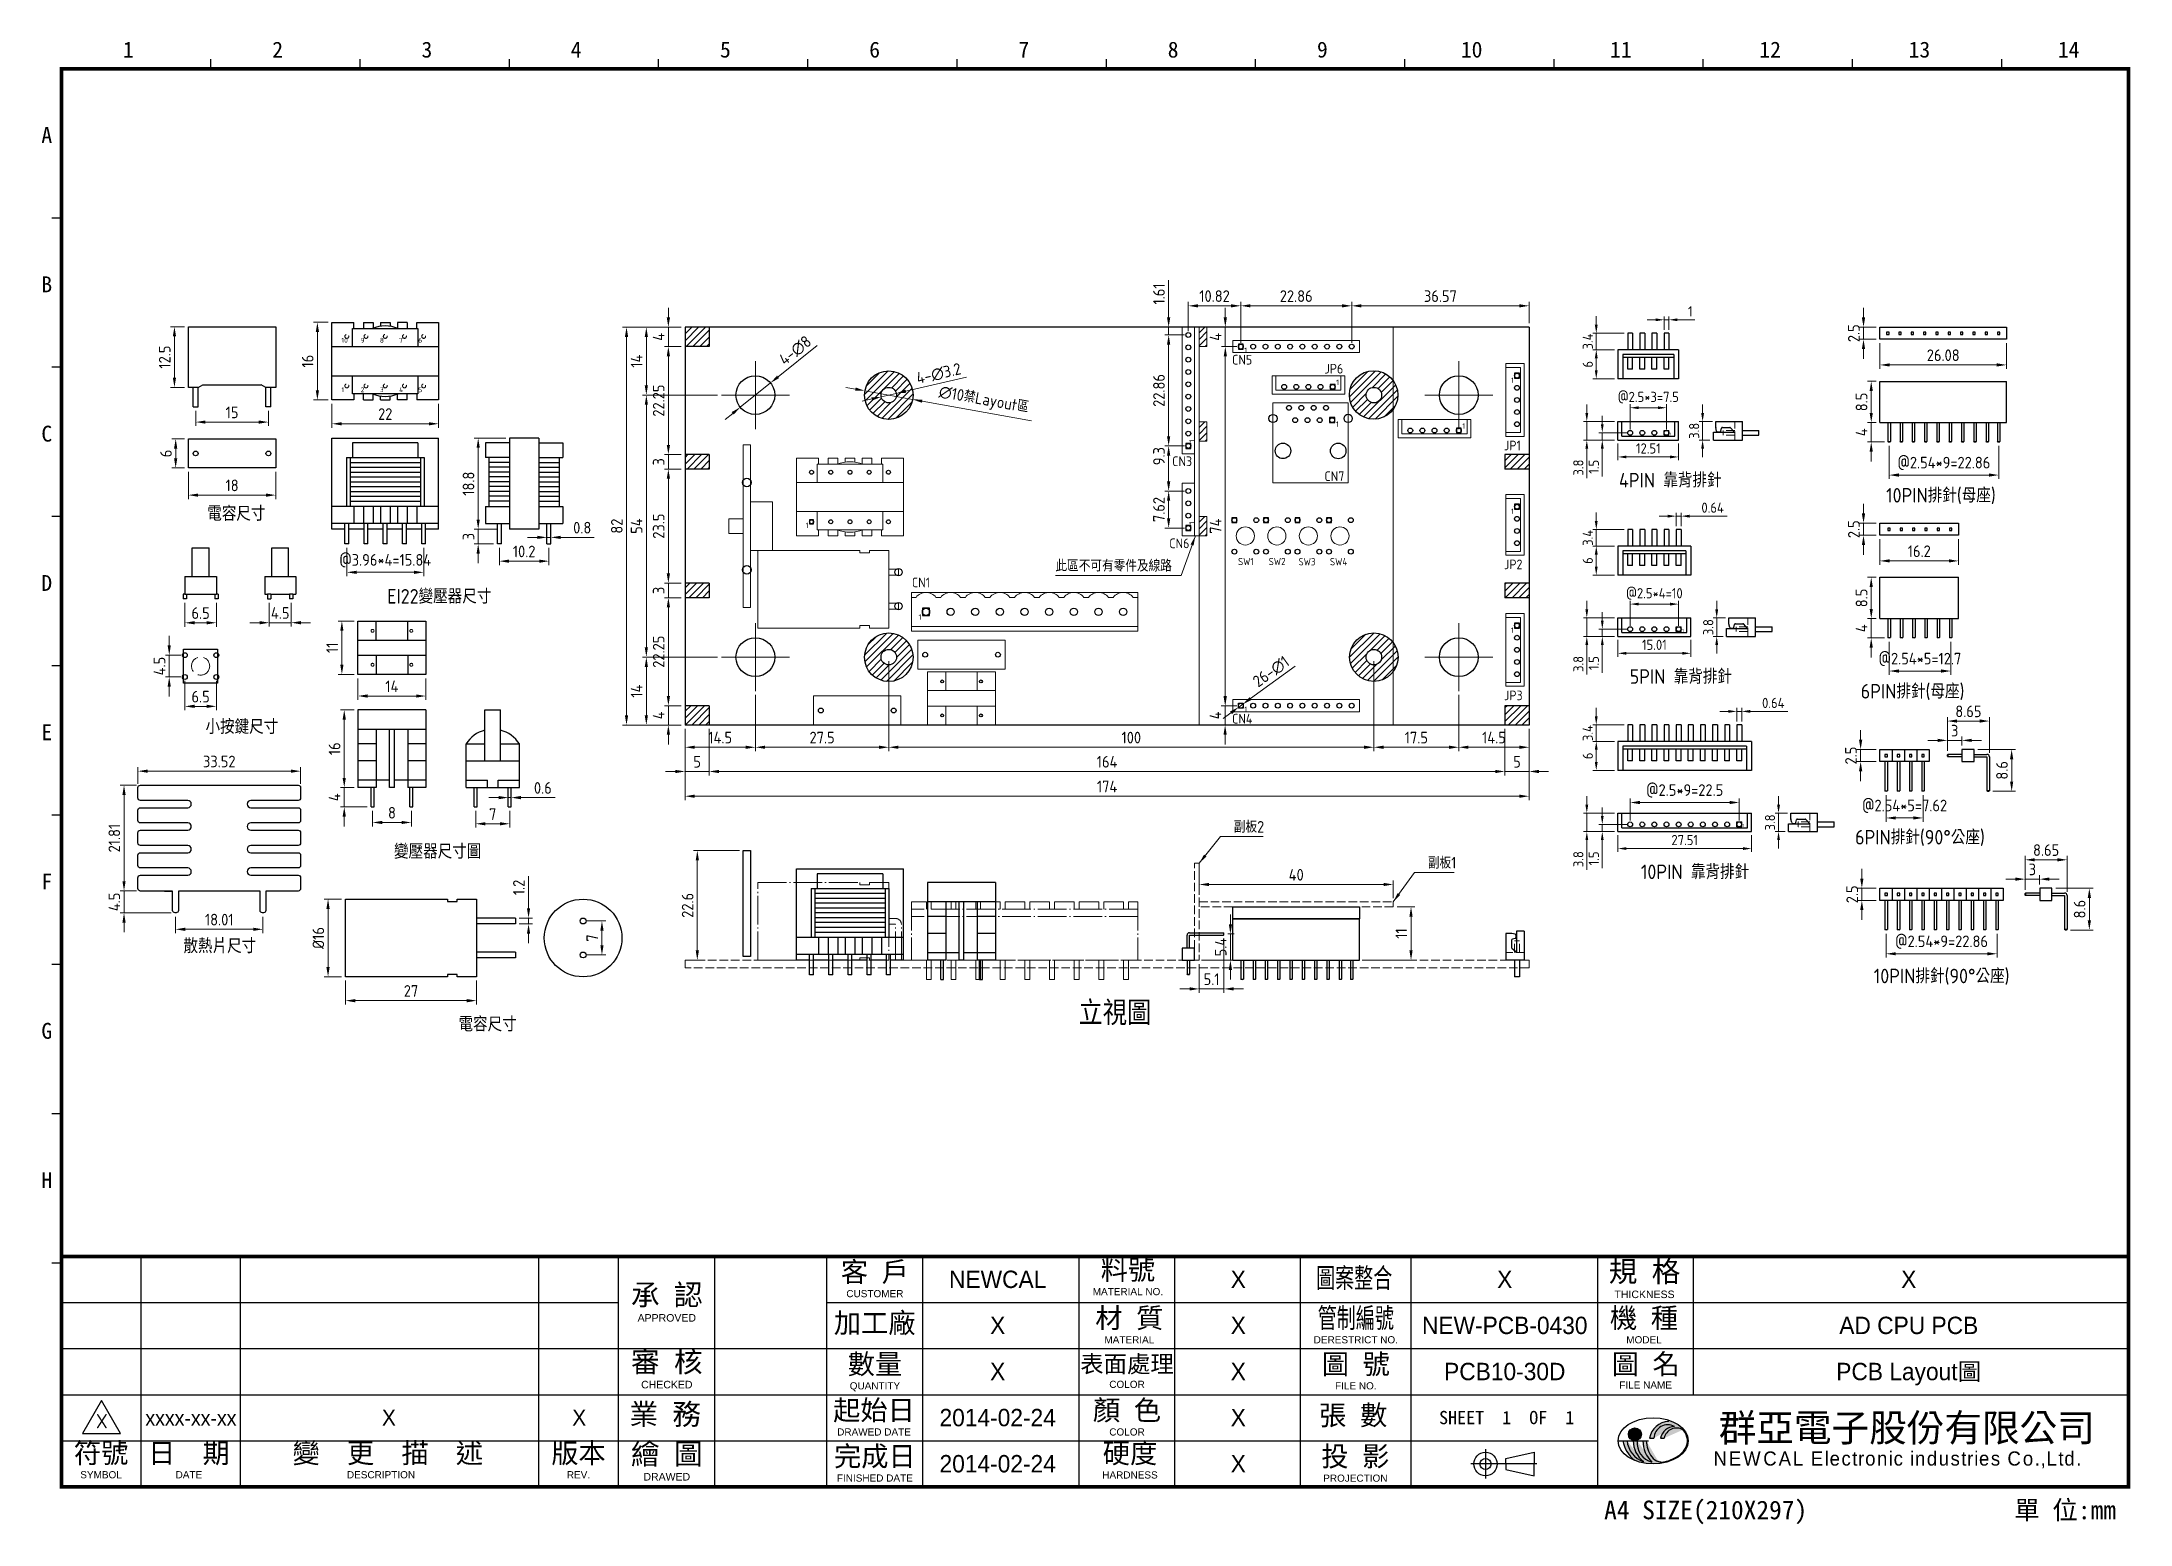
# Paper-space layout 'A4出圖' of a CAD drawing. Header units: millimetres. Extents: x 2 to 282, y 0 to 199.
# The model-space entities are those that its viewports show. They can reach past a viewport. Long polylines and large blocks are cut down to what shows.
import ezdxf
from ezdxf.enums import TextEntityAlignment as Align

# ---------------------------------------------------------------- set-up
doc = ezdxf.new("R2010")
doc.units = ezdxf.units.MM
doc.header["$LTSCALE"] = 0.5
doc.header["$PDMODE"] = 3
for name, pattern in [('C1', [22, 20, -1, 0, -1]), ('C2', [12, 10, -1, 0, -1]), ('H', [4, 3, -1])]:
    doc.linetypes.add(name, pattern=pattern)
for name, color, linetype, lineweight in [('C1', 1, 'C1', 13), ('C2', 5, 'C2', 13), ('D', 4, 'Continuous', 13), ('H', 3, 'H', 15), ('HA', 6, 'Continuous', 13)]:
    doc.layers.add(name, color=color, linetype=linetype, lineweight=lineweight)
doc.layers.add('T', color=4, linetype='Continuous')
doc.styles.get("Standard").update_dxf_attribs({"font": 'isocp.shx', "bigfont": 'chineset.shx'})
doc.styles.add('圖框', font='ARIAL.TTF')
doc.styles.add('新細明體', font='PMingLiU.ttf')
doc.styles.add('標楷體', font='KAIU.TTF')
doc.dimstyles.new('ISO-25', dxfattribs={"dimscale": 0.8, "dimtxt": 3, "dimasz": 2.5, "dimexe": 1, "dimexo": 1, "dimgap": 1, "dimtad": 1, "dimzin": 9, "dimdsep": 46, "dimtxsty": 'Standard', "dimcen": 0, "dimclrd": 4, "dimclre": 4, "dimclrt": 7, "dimazin": 2, "dimtfac": 1, "dimtmove": 0, "dimatfit": 3, "dimfxl": 0, "dimlwd": -1, "dimlwe": -1, "dimarcsym": 0})
pattern_1 = [(45, (0, 0), (-0.707107, 0.707107), [])]
pattern_2 = [(135, (0, 0), (-1.414214, -1.414214), [])]
pattern_3 = [(45, (0, 0), (-1.414214, 1.414214), [])]

psp = doc.layouts.new('A4出圖')

# ---------------------------------------------------------------- texts
for s, height, style, p in [('1', 2.13, '標楷體', (13.93, 196.45)), ('2', 2.13, '標楷體', (33.93, 196.45)), ('3', 2.13, '標楷體', (53.93, 196.45)), ('4', 2.13, '標楷體', (73.93, 196.45)), ('5', 2.13, '標楷體', (93.93, 196.45)), ('6', 2.13, '標楷體', (113.93, 196.45)), ('7', 2.13, '標楷體', (133.93, 196.45)), ('8', 2.13, '標楷體', (153.93, 196.45)), ('9', 2.13, '標楷體', (173.93, 196.45)), ('10', 2.135, '標楷體', (193.93, 196.45)), ('11', 2.135, '標楷體', (213.93, 196.45)), ('12', 2.135, '標楷體', (233.93, 196.45)), ('13', 2.135, '標楷體', (253.93, 196.45)), ('14', 2.135, '標楷體', (273.93, 196.45)), ('A', 2.13, '標楷體', (2.99, 185)), ('B', 2.13, '標楷體', (2.99, 165)), ('C', 2.13, '標楷體', (2.99, 145)), ('D', 2.13, '標楷體', (2.99, 125)), ('E', 2.13, '標楷體', (2.99, 105)), ('F', 2.13, '標楷體', (2.99, 85)), ('G', 2.13, '標楷體', (2.99, 65)), ('H', 2.13, '標楷體', (2.99, 45)), ('客 戶', 2.678, '標楷體', (113.96, 32.43)), ('NEWCAL', 2.329, '新細明體', (130.42, 31.61)), ('料號', 2.678, '標楷體', (147.87, 32.71)), ('X', 2.33, '新細明體', (162.66, 31.61)), ('X', 2.33, '新細明體', (198.37, 31.61)), ('規 格', 2.819, '標楷體', (217.1, 32.43)), ('X', 2.33, '新細明體', (252.51, 31.61)), ('承 認', 2.819, '標楷體', (86.08, 29.28)), ('CUSTOMER', 0.957, '圖框', (113.96, 30.38)), ('MATERIAL NO.', 0.9572, '圖框', (147.87, 30.65)), ('THICKNESS', 1.008, '圖框', (217.1, 30.26)), ('APPROVED', 1.008, '圖框', (86.08, 27.11)), ('加工廠', 2.678, '標楷體', (113.94, 25.59)), ('材 質', 2.678, '標楷體', (148.06, 26.26)), ('機 種', 2.678, '標楷體', (217.03, 26.26)), ('X', 2.33, '新細明體', (130.42, 25.44)), ('X', 2.33, '新細明體', (162.66, 25.44)), ('NEW-PCB-0430', 2.3288, '新細明體', (198.37, 25.44)), ('AD CPU PCB', 2.329, '新細明體', (252.51, 25.44)), ('審 核', 2.819, '標楷體', (86.08, 20.33)), ('數量', 2.678, '標楷體', (113.97, 20.08)), ('表面處理', 2.3, '標楷體', (147.75, 20.29)), ('MATERIAL', 0.957, '圖框', (148.06, 24.2)), ('DERESTRICT NO.', 0.9572, '圖框', (178.41, 24.2)), ('圖 號', 2.678, '標楷體', (178.41, 20.08)), ('圖 名', 2.678, '標楷體', (217.26, 20.09)), ('MODEL', 0.957, '圖框', (217.03, 24.2)), ('X', 2.33, '新細明體', (130.42, 19.26)), ('X', 2.33, '新細明體', (162.66, 19.26)), ('PCB10-30D', 2.329, '新細明體', (198.37, 19.26)), ('PCB Layout圖', 2.3288, '新細明體', (252.51, 19.26)), ('CHECKED', 1.008, '圖框', (86.08, 18.17)), ('起始日', 2.678, '標楷體', (113.85, 13.91)), ('QUANTITY', 0.957, '圖框', (113.97, 18.03)), ('顏 色', 2.678, '標楷體', (147.75, 13.91)), ('COLOR', 0.957, '圖框', (147.75, 18.23)), ('FILE NO.', 0.957, '圖框', (178.41, 18.03)), ('FILE NAME', 0.957, '圖框', (217.25, 18.14)), ('xxxx-xx-xx', 2, '新細明體', (22.31, 13.18)), ('X', 2.13, '新細明體', (48.84, 13.18)), ('X', 2.13, '新細明體', (74.34, 13.18)), ('業 務', 2.819, '標楷體', (85.87, 13.3)), ('2014-02-24', 2.329, '新細明體', (130.42, 13.09)), ('X', 2.33, '新細明體', (162.66, 13.09)), ('張 數', 2.678, '標楷體', (178.06, 13.24)), ('SHEET  1  OF  1', 1.7758, '標楷體', (198.63, 13.37)), ('符號', 2.678, '標楷體', (10.27, 8.17)), ('日  期', 2.678, '標楷體', (22.04, 8.17)), (' 變  更  描  述', 2.6778, '標楷體', (47.78, 8.17)), ('版本', 2.678, '標楷體', (74.24, 8.17)), ('繪 圖', 2.819, '標楷體', (86.08, 7.99)), ('DRAWED DATE', 0.9572, '圖框', (113.85, 11.85)), ('硬度', 2.678, '標楷體', (148.15, 8.15)), ('COLOR', 0.957, '圖框', (147.75, 11.85)), ('完成日', 2.678, '標楷體', (113.96, 7.74)), ('2014-02-24', 2.329, '新細明體', (130.42, 6.91)), ('X', 2.33, '新細明體', (162.66, 6.91)), ('投 影', 2.678, '標楷體', (178.35, 7.72)), ('SYMBOL', 0.957, '圖框', (10.27, 6.12)), ('DATE', 0.957, '圖框', (22.04, 6.12)), ('DESCRIPTION', 0.9572, '圖框', (47.78, 6.12)), ('REV.', 0.957, '圖框', (74.24, 6.12)), ('DRAWED', 1.008, '圖框', (86.08, 5.82)), ('FINISHED DATE', 0.9572, '圖框', (113.96, 5.68)), ('HARDNESS', 0.957, '圖框', (148.15, 6.09)), ('PROJECTION', 0.957, '圖框', (178.35, 5.66)), ('A4 SIZE(210X297)', 2.5, '標楷體', (225.29, 0.63)), ('單 位:mm', 2.5, '標楷體', (273.46, 0.63))]:
    psp.add_text(s, height=height, dxfattribs=dict(style=style)).set_placement(p, align=Align.CENTER)
at = {"style": '標楷體', "width": 0.7}
for s, p in [('圖案整合', (178.19, 31.62)), ('管制編號', (178.41, 26.26))]:
    psp.add_text(s, height=2.678, dxfattribs=at).set_placement(p, align=Align.CENTER)
psp.add_text('X', height=1.91).set_placement((10.37, 13.78), align=Align.MIDDLE)
at = {"color": 5, "style": '標楷體'}
psp.add_text('群亞電子股份有限公司', height=3.695, dxfattribs=at).set_placement((252.24, 11.04), align=Align.CENTER)
at = {"color": 5, "insert": (226.34, 9.72), "char_height": 1.9, "attachment_point": 1}
psp.add_mtext('{\\fPMingLiU|b0|i0|c136|p18;\\T1.15;NEWCAL Electronic industries Co.,Ltd.}', dxfattribs=at)

msp = doc.modelspace()

# ---------------------------------------------------------------- texts
at = {"layer": 'D', "ltscale": 0.5}
for s, height, p in [('CN5', 2, (112.781, 74.294)), ('JP6', 2, (131.826, 72.444)), ('JP1', 2, (168.838, 56.618)), ('1', 0.6, (203.046, 59.664)), ('CN3', 2, (100.436, 53.368)), ('CN7', 2, (131.826, 50.282)), ('4PIN 靠背排針', 3, (192.524, 48.964)), ('10PIN排針(母座)', 3, (247.581, 45.853)), ('電容尺寸', 3, (-98.481, 42.093)), ('CN6', 2, (99.836, 36.448)), ('CN1', 2, (46.779, 28.395)), ('JP2', 2, (168.838, 32.118)), ('EI22變壓器尺寸', 3, (-61.406, 25.036)), ('1', 0.6, (205.546, 19.201)), ('5PIN 靠背排針', 3, (194.738, 8.501)), ('6PIN排針(母座)', 3, (242.371, 5.466)), ('JP3', 2, (168.838, 5.118)), ('小按鍵尺寸', 3, (-98.839, -1.832)), ('CN4', 2, (112.781, 0.314)), ('1', 0.6, (218.046, -21.038)), ('6PIN排針(90%%D公座)', 3, (241.2, -24.612)), ('變壓器尺寸圖', 3, (-59.985, -27.535)), ('10PIN 靠背排針', 3, (197.042, -31.738)), ('散熱片尺寸', 3, (-103.39, -47.006)), ('10PIN排針(90%%D公座)', 3, (245.044, -53.209)), ('電容尺寸', 3, (-46.699, -63.139)), ('立視圖', 5, (81.121, -61.833))]:
    msp.add_text(s, height=height, dxfattribs=at).set_placement(p)
at = {"layer": 'D'}
for s, p in [('SW1', (113.995, 32.955)), ('SW2', (120.312, 32.955)), ('SW3', (126.465, 32.91)), ('SW4', (132.949, 32.91))]:
    msp.add_text(s, height=1.5, dxfattribs=at).set_placement(p)
at = {"layer": 'D', "ltscale": 0.8, "char_height": 1.126, "attachment_point": 5}
for insert in [(115.601, 77.248), (134.535, 70.621), (170.576, 71.051), (134.489, 62.007), (160.535, 61.62), (170.576, 44.051), (25.173, 41.147), (48.447, 22.239), (170.576, 19.551), (115.601, 3.248)]:
    msp.add_mtext('1', dxfattribs=dict(at, insert=insert))
at = {"layer": 'D', "ltscale": 0.8, "char_height": 1.126, "attachment_point": 5, "rotation": 90}
for insert in [(104.507, 58.558), (104.507, 41.638)]:
    msp.add_mtext('1', dxfattribs=dict(at, insert=insert))
at = {"layer": 'D', "color": 7, "ltscale": 0.5, "char_height": 2.4, "attachment_point": 7}
for s, insert in [('此區不可有零件及線路', (76.366, 31.618)), ('副板2', (113.131, -22.177)), ('副板1', (153.131, -29.577))]:
    msp.add_mtext(s, dxfattribs=dict(at, insert=insert))
at = {"layer": 'T', "ltscale": 0.5}
for s, p in [('10', (-70.818, 78.803)), ('9', (-66.858, 78.803)), ('8', (-62.898, 78.803)), ('7', (-58.938, 78.803)), ('6', (-54.978, 78.803)), ('1', (-70.818, 68.603)), ('2', (-66.858, 68.603)), ('3', (-62.898, 68.603)), ('4', (-58.938, 68.603)), ('5', (-54.978, 68.603))]:
    msp.add_text(s, height=1, dxfattribs=at).set_placement(p)

# ---------------------------------------------------------------- blocks, each defined once
blk = doc.blocks.new('*D3')
at = {"layer": 'D', "color": 4, "ltscale": 0.5}
for p, q in [((245.53, 70.84), (243.73, 70.84)), ((244.53, 68.84), (244.53, 64.34)), ((245.53, 62.34), (243.73, 62.34))]:
    blk.add_line(p, q, dxfattribs=at)
for points in [[(244.2, 68.84), (244.86, 68.84), (244.53, 70.84)], [(244.2, 64.34), (244.86, 64.34), (244.53, 62.34)]]:
    blk.add_solid(points, dxfattribs=at)
at = {"layer": 'Defpoints', "color": 0, "ltscale": 0.5}
for p in [(246.33, 70.84), (244.53, 62.34), (246.33, 62.34)]:
    blk.add_point(p, dxfattribs=at)
at = {"layer": 'D', "color": 7, "ltscale": 0.5, "insert": (242.53, 66.59), "char_height": 2.4, "attachment_point": 5, "rotation": 90}
blk.add_mtext('8.5', dxfattribs=at)
blk = doc.blocks.new('*D4')
at = {"layer": 'D', "color": 4, "ltscale": 0.5}
for p, q in [((244.53, 64.34), (244.53, 66.34)), ((245.53, 62.34), (243.73, 62.34)), ((244.53, 62.34), (244.53, 58.34)), ((247.27, 58.34), (243.73, 58.34)), ((244.53, 56.34), (244.53, 54.34))]:
    blk.add_line(p, q, dxfattribs=at)
for points in [[(244.2, 64.34), (244.86, 64.34), (244.53, 62.34)], [(244.2, 56.34), (244.86, 56.34), (244.53, 58.34)]]:
    blk.add_solid(points, dxfattribs=at)
at = {"layer": 'Defpoints', "color": 0, "ltscale": 0.5}
for p in [(246.33, 62.34), (244.53, 58.34), (248.07, 58.34)]:
    blk.add_point(p, dxfattribs=at)
at = {"layer": 'D', "color": 7, "ltscale": 0.5, "insert": (242.53, 60.34), "char_height": 2.4, "attachment_point": 5, "rotation": 90}
blk.add_mtext('4', dxfattribs=at)
blk = doc.blocks.new('*D5')
at = {"layer": 'D', "color": 4, "ltscale": 0.5}
for p, q in [((248.22, 57.54), (248.22, 50.72)), ((270.8, 57.54), (270.8, 50.72)), ((250.22, 51.52), (268.8, 51.52))]:
    blk.add_line(p, q, dxfattribs=at)
for points in [[(250.22, 51.86), (250.22, 51.19), (248.22, 51.52)], [(268.8, 51.86), (268.8, 51.19), (270.8, 51.52)]]:
    blk.add_solid(points, dxfattribs=at)
at = {"layer": 'Defpoints', "color": 0, "ltscale": 0.5}
for p in [(248.22, 58.34), (270.8, 58.34), (270.8, 51.52)]:
    blk.add_point(p, dxfattribs=at)
at = {"layer": 'D', "color": 7, "ltscale": 0.5, "insert": (259.51, 53.91), "char_height": 2.4, "attachment_point": 5}
blk.add_mtext('@2.54*9=22.86', dxfattribs=at)
blk = doc.blocks.new('*D6')
at = {"layer": 'D', "color": 4, "ltscale": 0.5}
for p, q in [((-73.59, 83), (-76.58, 83)), ((-75.78, 81), (-75.78, 69)), ((-73.59, 67), (-76.58, 67))]:
    blk.add_line(p, q, dxfattribs=at)
for points in [[(-76.11, 81), (-75.44, 81), (-75.78, 83)], [(-76.11, 69), (-75.44, 69), (-75.78, 67)]]:
    blk.add_solid(points, dxfattribs=at)
at = {"layer": 'Defpoints', "color": 0, "ltscale": 0.5}
for p in [(-72.79, 83), (-75.78, 67), (-72.79, 67)]:
    blk.add_point(p, dxfattribs=at)
at = {"layer": 'D', "color": 7, "ltscale": 0.5, "insert": (-77.78, 75), "char_height": 2.4, "attachment_point": 5, "rotation": 90}
blk.add_mtext('16', dxfattribs=at)
blk = doc.blocks.new('*D7')
at = {"layer": 'D', "color": 4, "ltscale": 0.5}
for p, q in [((-72.79, 66.2), (-72.79, 61.29)), ((-50.79, 66.2), (-50.79, 61.29)), ((-70.79, 62.09), (-52.79, 62.09))]:
    blk.add_line(p, q, dxfattribs=at)
for points in [[(-70.79, 62.42), (-70.79, 61.76), (-72.79, 62.09)], [(-52.79, 62.42), (-52.79, 61.76), (-50.79, 62.09)]]:
    blk.add_solid(points, dxfattribs=at)
at = {"layer": 'Defpoints', "color": 0, "ltscale": 0.5}
for p in [(-72.79, 67), (-50.79, 67), (-50.79, 62.09)]:
    blk.add_point(p, dxfattribs=at)
at = {"layer": 'D', "color": 7, "ltscale": 0.5, "insert": (-61.79, 64.09), "char_height": 2.4, "attachment_point": 5}
blk.add_mtext('22', dxfattribs=at)
blk = doc.blocks.new('*D8')
at = {"layer": 'D', "color": 4, "ltscale": 0.5}
for p, q in [((-36.96, 59.15), (-43.43, 59.15)), ((-42.63, 57.15), (-42.63, 42.35)), ((-38.66, 40.35), (-43.43, 40.35))]:
    blk.add_line(p, q, dxfattribs=at)
for points in [[(-42.96, 57.15), (-42.3, 57.15), (-42.63, 59.15)], [(-42.96, 42.35), (-42.3, 42.35), (-42.63, 40.35)]]:
    blk.add_solid(points, dxfattribs=at)
at = {"layer": 'Defpoints', "color": 0, "ltscale": 0.5}
for p in [(-36.16, 59.15), (-42.63, 40.35), (-37.86, 40.35)]:
    blk.add_point(p, dxfattribs=at)
at = {"layer": 'D', "color": 7, "ltscale": 0.5, "insert": (-44.63, 49.75), "char_height": 2.4, "attachment_point": 5, "rotation": 90}
blk.add_mtext('18.8', dxfattribs=at)
blk = doc.blocks.new('*D9')
at = {"layer": 'D', "color": 4, "ltscale": 0.5}
for p, q in [((-42.63, 42.35), (-42.63, 44.35)), ((-38.66, 40.35), (-43.43, 40.35)), ((-42.63, 40.35), (-42.63, 37.35)), ((-39.46, 37.35), (-43.43, 37.35)), ((-42.63, 35.35), (-42.63, 33.35))]:
    blk.add_line(p, q, dxfattribs=at)
for points in [[(-42.96, 42.35), (-42.3, 42.35), (-42.63, 40.35)], [(-42.96, 35.35), (-42.3, 35.35), (-42.63, 37.35)]]:
    blk.add_solid(points, dxfattribs=at)
at = {"layer": 'Defpoints', "color": 0, "ltscale": 0.5}
for p in [(-37.86, 40.35), (-42.63, 37.35), (-38.66, 37.35)]:
    blk.add_point(p, dxfattribs=at)
at = {"layer": 'D', "color": 7, "ltscale": 0.5, "insert": (-44.63, 38.85), "char_height": 2.4, "attachment_point": 5, "rotation": 90}
blk.add_mtext('3', dxfattribs=at)
blk = doc.blocks.new('*D10')
at = {"layer": 'D', "color": 4, "ltscale": 0.5}
for p, q in [((-69.71, 36.55), (-69.71, 30.68)), ((-53.87, 36.55), (-53.87, 30.68)), ((-55.87, 31.48), (-67.71, 31.48))]:
    blk.add_line(p, q, dxfattribs=at)
for points in [[(-67.71, 31.81), (-67.71, 31.15), (-69.71, 31.48)], [(-55.87, 31.81), (-55.87, 31.15), (-53.87, 31.48)]]:
    blk.add_solid(points, dxfattribs=at)
at = {"layer": 'Defpoints', "color": 0, "ltscale": 0.5}
for p in [(-69.71, 37.35), (-53.87, 37.35), (-69.71, 31.48)]:
    blk.add_point(p, dxfattribs=at)
at = {"layer": 'D', "color": 7, "ltscale": 0.5, "insert": (-61.79, 33.87), "char_height": 2.4, "attachment_point": 5}
blk.add_mtext('@3.96*4=15.84', dxfattribs=at)
blk = doc.blocks.new('*D11')
at = {"layer": 'D', "color": 4, "ltscale": 0.5}
for p, q in [((-38.26, 36.55), (-38.26, 32.98)), ((-28.06, 36.55), (-28.06, 32.98)), ((-36.26, 33.78), (-30.06, 33.78))]:
    blk.add_line(p, q, dxfattribs=at)
for points in [[(-36.26, 34.11), (-36.26, 33.44), (-38.26, 33.78)], [(-30.06, 34.11), (-30.06, 33.44), (-28.06, 33.78)]]:
    blk.add_solid(points, dxfattribs=at)
at = {"layer": 'Defpoints', "color": 0, "ltscale": 0.5}
for p in [(-38.26, 37.35), (-28.06, 37.35), (-28.06, 33.78)]:
    blk.add_point(p, dxfattribs=at)
at = {"layer": 'D', "color": 7, "ltscale": 0.5, "insert": (-33.16, 35.78), "char_height": 2.4, "attachment_point": 5}
blk.add_mtext('10.2', dxfattribs=at)
blk = doc.blocks.new('*D12')
at = {"layer": 'D', "color": 4, "ltscale": 0.5}
for p, q in [((-28.46, 38.15), (-28.46, 39.48)), ((-27.66, 38.15), (-27.66, 39.48)), ((-30.46, 38.68), (-32.46, 38.68)), ((-28.46, 38.68), (-27.66, 38.68)), ((-25.66, 38.68), (-18.7, 38.68))]:
    blk.add_line(p, q, dxfattribs=at)
for points in [[(-30.46, 39.01), (-30.46, 38.35), (-28.46, 38.68)], [(-25.66, 39.01), (-25.66, 38.35), (-27.66, 38.68)]]:
    blk.add_solid(points, dxfattribs=at)
at = {"layer": 'Defpoints', "color": 0, "ltscale": 0.5}
for p in [(-28.46, 37.35), (-27.66, 38.68), (-27.66, 37.35)]:
    blk.add_point(p, dxfattribs=at)
at = {"layer": 'D', "color": 7, "ltscale": 0.5, "insert": (-21.18, 40.68), "char_height": 2.4, "attachment_point": 5}
blk.add_mtext('0.8', dxfattribs=at)
blk = doc.blocks.new('*D13')
at = {"layer": 'D', "color": 4, "ltscale": 0.5}
for p, q in [((-69.98, -52.67), (-69.98, -57.59)), ((-42.98, -52.67), (-42.98, -57.59)), ((-67.98, -56.79), (-44.98, -56.79))]:
    blk.add_line(p, q, dxfattribs=at)
for points in [[(-67.98, -56.46), (-67.98, -57.13), (-69.98, -56.79)], [(-44.98, -56.46), (-44.98, -57.13), (-42.98, -56.79)]]:
    blk.add_solid(points, dxfattribs=at)
at = {"layer": 'Defpoints', "color": 0, "ltscale": 0.5}
for p in [(-69.98, -51.87), (-42.98, -51.87), (-42.98, -56.79)]:
    blk.add_point(p, dxfattribs=at)
at = {"layer": 'D', "color": 7, "ltscale": 0.5, "insert": (-56.48, -54.79), "char_height": 2.4, "attachment_point": 5}
blk.add_mtext('27', dxfattribs=at)
blk = doc.blocks.new('*D14')
at = {"layer": 'D', "color": 4, "ltscale": 0.5}
for p, q in [((-70.78, -35.87), (-74.38, -35.87)), ((-73.58, -49.87), (-73.58, -37.87)), ((-70.78, -51.87), (-74.38, -51.87))]:
    blk.add_line(p, q, dxfattribs=at)
for points in [[(-73.92, -37.87), (-73.25, -37.87), (-73.58, -35.87)], [(-73.92, -49.87), (-73.25, -49.87), (-73.58, -51.87)]]:
    blk.add_solid(points, dxfattribs=at)
at = {"layer": 'Defpoints', "color": 0, "ltscale": 0.5}
for p in [(-73.58, -35.87), (-69.98, -35.87), (-69.98, -51.87)]:
    blk.add_point(p, dxfattribs=at)
at = {"layer": 'D', "color": 7, "ltscale": 0.5, "insert": (-75.58, -43.87), "char_height": 2.4, "attachment_point": 5, "rotation": 90}
blk.add_mtext('%%c16', dxfattribs=at)
blk = doc.blocks.new('*D15')
at = {"layer": 'D', "color": 4, "ltscale": 0.5}
for p, q in [((-20.21, -40.37), (-16.32, -40.37)), ((-17.12, -45.37), (-17.12, -42.37)), ((-20.21, -47.37), (-16.32, -47.37))]:
    blk.add_line(p, q, dxfattribs=at)
for points in [[(-17.45, -42.37), (-16.78, -42.37), (-17.12, -40.37)], [(-17.45, -45.37), (-16.78, -45.37), (-17.12, -47.37)]]:
    blk.add_solid(points, dxfattribs=at)
at = {"layer": 'Defpoints', "color": 0, "ltscale": 0.5}
for p in [(-21.01, -40.37), (-17.12, -40.37), (-21.01, -47.37)]:
    blk.add_point(p, dxfattribs=at)
at = {"layer": 'D', "color": 7, "ltscale": 0.5, "insert": (-19.12, -43.87), "char_height": 2.4, "attachment_point": 5, "rotation": 90}
blk.add_mtext('7', dxfattribs=at)
blk = doc.blocks.new('*D16')
at = {"layer": 'D', "color": 4, "ltscale": 0.5}
for p, q in [((-32.25, -37.77), (-32.25, -31.15)), ((-34.18, -39.77), (-31.45, -39.77)), ((-34.18, -40.97), (-31.45, -40.97)), ((-32.25, -40.97), (-32.25, -39.77)), ((-32.25, -42.97), (-32.25, -44.97))]:
    blk.add_line(p, q, dxfattribs=at)
for points in [[(-32.58, -37.77), (-31.92, -37.77), (-32.25, -39.77)], [(-32.58, -42.97), (-31.92, -42.97), (-32.25, -40.97)]]:
    blk.add_solid(points, dxfattribs=at)
at = {"layer": 'Defpoints', "color": 0, "ltscale": 0.5}
for p in [(-34.98, -39.77), (-34.98, -40.97), (-32.25, -39.77)]:
    blk.add_point(p, dxfattribs=at)
at = {"layer": 'D', "color": 7, "ltscale": 0.5, "insert": (-34.25, -33.46), "char_height": 2.4, "attachment_point": 5, "rotation": 90}
blk.add_mtext('1.2', dxfattribs=at)
blk = doc.blocks.new('*D17')
at = {"layer": 'D', "color": 4, "ltscale": 0.5}
for p, q in [((-68.21, 21.43), (-71.53, 21.43)), ((-70.73, 12.43), (-70.73, 19.43)), ((-68.21, 10.43), (-71.53, 10.43))]:
    blk.add_line(p, q, dxfattribs=at)
for points in [[(-71.06, 19.43), (-70.4, 19.43), (-70.73, 21.43)], [(-71.06, 12.43), (-70.4, 12.43), (-70.73, 10.43)]]:
    blk.add_solid(points, dxfattribs=at)
at = {"layer": 'Defpoints', "color": 0, "ltscale": 0.5}
for p in [(-70.73, 21.43), (-67.41, 21.43), (-67.41, 10.43)]:
    blk.add_point(p, dxfattribs=at)
at = {"layer": 'D', "color": 7, "ltscale": 0.5, "insert": (-72.73, 15.93), "char_height": 2.4, "attachment_point": 5, "rotation": 90}
blk.add_mtext('11', dxfattribs=at)
blk = doc.blocks.new('*D18')
at = {"layer": 'D', "color": 4, "ltscale": 0.5}
for p, q in [((-67.41, 9.63), (-67.41, 5.19)), ((-53.41, 9.63), (-53.41, 5.19)), ((-65.41, 5.99), (-55.41, 5.99))]:
    blk.add_line(p, q, dxfattribs=at)
for points in [[(-65.41, 6.32), (-65.41, 5.65), (-67.41, 5.99)], [(-55.41, 6.32), (-55.41, 5.65), (-53.41, 5.99)]]:
    blk.add_solid(points, dxfattribs=at)
at = {"layer": 'Defpoints', "color": 0, "ltscale": 0.5}
for p in [(-67.41, 10.43), (-53.41, 10.43), (-53.41, 5.99)]:
    blk.add_point(p, dxfattribs=at)
at = {"layer": 'D', "color": 7, "ltscale": 0.5, "insert": (-60.41, 7.99), "char_height": 2.4, "attachment_point": 5}
blk.add_mtext('14', dxfattribs=at)
blk = doc.blocks.new('*D19')
at = {"layer": 'D', "color": 4, "ltscale": 0.5}
for p, q in [((-64.41, -17.68), (-64.41, -20.87)), ((-62.41, -20.07), (-58.41, -20.07)), ((-56.41, -17.68), (-56.41, -20.87))]:
    blk.add_line(p, q, dxfattribs=at)
for points in [[(-62.41, -19.74), (-62.41, -20.4), (-64.41, -20.07)], [(-58.41, -19.74), (-58.41, -20.4), (-56.41, -20.07)]]:
    blk.add_solid(points, dxfattribs=at)
at = {"layer": 'Defpoints', "color": 0, "ltscale": 0.5}
for p in [(-64.41, -16.88), (-56.41, -16.88), (-56.41, -20.07)]:
    blk.add_point(p, dxfattribs=at)
at = {"layer": 'D', "color": 7, "ltscale": 0.5, "insert": (-60.41, -18.07), "char_height": 2.4, "attachment_point": 5}
blk.add_mtext('8', dxfattribs=at)
blk = doc.blocks.new('*D20')
at = {"layer": 'D', "color": 4, "ltscale": 0.5}
for p, q in [((-43.14, -17.68), (-43.14, -21.14)), ((-41.14, -20.34), (-38.14, -20.34)), ((-36.14, -17.68), (-36.14, -21.14))]:
    blk.add_line(p, q, dxfattribs=at)
for points in [[(-41.14, -20.01), (-41.14, -20.67), (-43.14, -20.34)], [(-38.14, -20.01), (-38.14, -20.67), (-36.14, -20.34)]]:
    blk.add_solid(points, dxfattribs=at)
at = {"layer": 'Defpoints', "color": 0, "ltscale": 0.5}
for p in [(-43.14, -16.88), (-36.14, -16.88), (-36.14, -20.34)]:
    blk.add_point(p, dxfattribs=at)
at = {"layer": 'D', "color": 7, "ltscale": 0.5, "insert": (-39.64, -18.34), "char_height": 2.4, "attachment_point": 5}
blk.add_mtext('7', dxfattribs=at)
blk = doc.blocks.new('*D21')
at = {"layer": 'D', "color": 4, "ltscale": 0.5}
for p, q in [((-68.21, 3.12), (-71.04, 3.12)), ((-70.24, -10.88), (-70.24, 1.12)), ((-68.21, -12.88), (-71.04, -12.88))]:
    blk.add_line(p, q, dxfattribs=at)
for points in [[(-70.58, 1.12), (-69.91, 1.12), (-70.24, 3.12)], [(-70.58, -10.88), (-69.91, -10.88), (-70.24, -12.88)]]:
    blk.add_solid(points, dxfattribs=at)
at = {"layer": 'Defpoints', "color": 0, "ltscale": 0.5}
for p in [(-70.24, 3.12), (-67.41, 3.12), (-67.41, -12.88)]:
    blk.add_point(p, dxfattribs=at)
at = {"layer": 'D', "color": 7, "ltscale": 0.5, "insert": (-72.24, -4.88), "char_height": 2.4, "attachment_point": 5, "rotation": 90}
blk.add_mtext('16', dxfattribs=at)
blk = doc.blocks.new('*D22')
at = {"layer": 'D', "color": 4, "ltscale": 0.5}
for p, q in [((-68.21, -12.88), (-71.04, -12.88)), ((-70.24, -10.88), (-70.24, -8.88)), ((-70.24, -12.88), (-70.24, -16.88)), ((-65.51, -16.88), (-71.04, -16.88)), ((-70.24, -18.88), (-70.24, -20.88))]:
    blk.add_line(p, q, dxfattribs=at)
for points in [[(-70.58, -10.88), (-69.91, -10.88), (-70.24, -12.88)], [(-70.58, -18.88), (-69.91, -18.88), (-70.24, -16.88)]]:
    blk.add_solid(points, dxfattribs=at)
at = {"layer": 'Defpoints', "color": 0, "ltscale": 0.5}
for p in [(-67.41, -12.88), (-70.24, -16.88), (-64.71, -16.88)]:
    blk.add_point(p, dxfattribs=at)
at = {"layer": 'D', "color": 7, "ltscale": 0.5, "insert": (-72.24, -14.88), "char_height": 2.4, "attachment_point": 5, "rotation": 90}
blk.add_mtext('4', dxfattribs=at)
blk = doc.blocks.new('*D23')
at = {"layer": 'D', "color": 4, "ltscale": 0.5}
for p, q in [((-38.44, -14.95), (-40.44, -14.95)), ((-36.44, -16.08), (-36.44, -14.15)), ((-36.44, -14.95), (-35.84, -14.95)), ((-35.84, -16.08), (-35.84, -14.15)), ((-33.84, -14.95), (-26.76, -14.95))]:
    blk.add_line(p, q, dxfattribs=at)
for points in [[(-38.44, -14.61), (-38.44, -15.28), (-36.44, -14.95)], [(-33.84, -14.61), (-33.84, -15.28), (-35.84, -14.95)]]:
    blk.add_solid(points, dxfattribs=at)
at = {"layer": 'Defpoints', "color": 0, "ltscale": 0.5}
for p in [(-36.44, -16.88), (-35.84, -14.95), (-35.84, -16.88)]:
    blk.add_point(p, dxfattribs=at)
at = {"layer": 'D', "color": 7, "ltscale": 0.5, "insert": (-29.3, -12.95), "char_height": 2.4, "attachment_point": 5}
blk.add_mtext('0.6', dxfattribs=at)
blk = doc.blocks.new('*D24')
at = {"layer": 'D', "color": 4, "ltscale": 0.5}
for p, q in [((-100.87, 64.79), (-100.87, 61.64)), ((-85.87, 64.79), (-85.87, 61.64)), ((-98.87, 62.44), (-87.87, 62.44))]:
    blk.add_line(p, q, dxfattribs=at)
for points in [[(-98.87, 62.77), (-98.87, 62.11), (-100.87, 62.44)], [(-87.87, 62.77), (-87.87, 62.11), (-85.87, 62.44)]]:
    blk.add_solid(points, dxfattribs=at)
at = {"layer": 'Defpoints', "color": 0, "ltscale": 0.5}
for p in [(-100.87, 65.59), (-85.87, 65.59), (-85.87, 62.44)]:
    blk.add_point(p, dxfattribs=at)
at = {"layer": 'D', "color": 7, "ltscale": 0.5, "insert": (-93.37, 64.44), "char_height": 2.4, "attachment_point": 5}
blk.add_mtext('15', dxfattribs=at)
blk = doc.blocks.new('*D25')
at = {"layer": 'D', "color": 4, "ltscale": 0.5}
for p, q in [((-103.17, 82.09), (-106.05, 82.09)), ((-105.25, 71.59), (-105.25, 80.09)), ((-103.17, 69.59), (-106.05, 69.59))]:
    blk.add_line(p, q, dxfattribs=at)
for points in [[(-105.58, 80.09), (-104.91, 80.09), (-105.25, 82.09)], [(-105.58, 71.59), (-104.91, 71.59), (-105.25, 69.59)]]:
    blk.add_solid(points, dxfattribs=at)
at = {"layer": 'Defpoints', "color": 0, "ltscale": 0.5}
for p in [(-105.25, 82.09), (-102.37, 82.09), (-102.37, 69.59)]:
    blk.add_point(p, dxfattribs=at)
at = {"layer": 'D', "color": 7, "ltscale": 0.5, "insert": (-107.25, 75.84), "char_height": 2.4, "attachment_point": 5, "rotation": 90}
blk.add_mtext('12.5', dxfattribs=at)
blk = doc.blocks.new('*D26')
at = {"layer": 'D', "color": 4, "ltscale": 0.5}
for p, q in [((-103.17, 58.98), (-105.79, 58.98)), ((-104.99, 56.98), (-104.99, 54.98)), ((-103.17, 52.98), (-105.79, 52.98))]:
    blk.add_line(p, q, dxfattribs=at)
for points in [[(-105.33, 56.98), (-104.66, 56.98), (-104.99, 58.98)], [(-105.33, 54.98), (-104.66, 54.98), (-104.99, 52.98)]]:
    blk.add_solid(points, dxfattribs=at)
at = {"layer": 'Defpoints', "color": 0, "ltscale": 0.5}
for p in [(-102.37, 58.98), (-104.99, 52.98), (-102.37, 52.98)]:
    blk.add_point(p, dxfattribs=at)
at = {"layer": 'D', "color": 7, "ltscale": 0.5, "insert": (-106.99, 55.98), "char_height": 2.4, "attachment_point": 5, "rotation": 90}
blk.add_mtext('6', dxfattribs=at)
blk = doc.blocks.new('*D27')
at = {"layer": 'D', "color": 4, "ltscale": 0.5}
for p, q in [((-102.37, 52.18), (-102.37, 46.59)), ((-84.37, 52.18), (-84.37, 46.59)), ((-100.37, 47.39), (-86.37, 47.39))]:
    blk.add_line(p, q, dxfattribs=at)
for points in [[(-100.37, 47.72), (-100.37, 47.05), (-102.37, 47.39)], [(-86.37, 47.72), (-86.37, 47.05), (-84.37, 47.39)]]:
    blk.add_solid(points, dxfattribs=at)
at = {"layer": 'Defpoints', "color": 0, "ltscale": 0.5}
for p in [(-102.37, 52.98), (-84.37, 52.98), (-84.37, 47.39)]:
    blk.add_point(p, dxfattribs=at)
at = {"layer": 'D', "color": 7, "ltscale": 0.5, "insert": (-93.37, 49.39), "char_height": 2.4, "attachment_point": 5}
blk.add_mtext('18', dxfattribs=at)
blk = doc.blocks.new('*D28')
at = {"layer": 'D', "color": 4, "ltscale": 0.5}
for p, q in [((-103.1, 25.2), (-103.1, 20.28)), ((-96.6, 25.2), (-96.6, 20.28)), ((-101.1, 21.08), (-98.6, 21.08))]:
    blk.add_line(p, q, dxfattribs=at)
for points in [[(-101.1, 21.42), (-101.1, 20.75), (-103.1, 21.08)], [(-98.6, 21.42), (-98.6, 20.75), (-96.6, 21.08)]]:
    blk.add_solid(points, dxfattribs=at)
at = {"layer": 'Defpoints', "color": 0, "ltscale": 0.5}
for p in [(-103.1, 26), (-96.6, 26), (-96.6, 21.08)]:
    blk.add_point(p, dxfattribs=at)
at = {"layer": 'D', "color": 7, "ltscale": 0.5, "insert": (-99.85, 23.08), "char_height": 2.4, "attachment_point": 5}
blk.add_mtext('6.5', dxfattribs=at)
blk = doc.blocks.new('*D29')
at = {"layer": 'D', "color": 4, "ltscale": 0.5}
for p, q in [((-85.69, 25.2), (-85.69, 20.3)), ((-81.19, 25.2), (-81.19, 20.3)), ((-87.69, 21.1), (-89.69, 21.1)), ((-85.69, 21.1), (-81.19, 21.1)), ((-79.19, 21.1), (-77.19, 21.1))]:
    blk.add_line(p, q, dxfattribs=at)
for points in [[(-87.69, 21.43), (-87.69, 20.76), (-85.69, 21.1)], [(-79.19, 21.43), (-79.19, 20.76), (-81.19, 21.1)]]:
    blk.add_solid(points, dxfattribs=at)
at = {"layer": 'Defpoints', "color": 0, "ltscale": 0.5}
for p in [(-85.69, 26), (-81.19, 26), (-81.19, 21.1)]:
    blk.add_point(p, dxfattribs=at)
at = {"layer": 'D', "color": 7, "ltscale": 0.5, "insert": (-83.44, 23.1), "char_height": 2.4, "attachment_point": 5}
blk.add_mtext('4.5', dxfattribs=at)
blk = doc.blocks.new('*D30')
at = {"layer": 'D', "color": 4, "ltscale": 0.5}
for p, q in [((-106.32, 16.41), (-106.32, 18.41)), ((-103.9, 14.41), (-107.12, 14.41)), ((-106.32, 9.91), (-106.32, 14.41)), ((-103.9, 9.91), (-107.12, 9.91)), ((-106.32, 7.91), (-106.32, 5.91))]:
    blk.add_line(p, q, dxfattribs=at)
for points in [[(-106.65, 16.41), (-105.99, 16.41), (-106.32, 14.41)], [(-106.65, 7.91), (-105.99, 7.91), (-106.32, 9.91)]]:
    blk.add_solid(points, dxfattribs=at)
at = {"layer": 'Defpoints', "color": 0, "ltscale": 0.5}
for p in [(-106.32, 14.41), (-103.1, 14.41), (-103.1, 9.91)]:
    blk.add_point(p, dxfattribs=at)
at = {"layer": 'D', "color": 7, "ltscale": 0.5, "insert": (-108.32, 12.16), "char_height": 2.4, "attachment_point": 5, "rotation": 90}
blk.add_mtext('4.5', dxfattribs=at)
blk = doc.blocks.new('*D31')
at = {"layer": 'D', "color": 4, "ltscale": 0.5}
for p, q in [((-103.1, 9.11), (-103.1, 3.06)), ((-96.6, 9.11), (-96.6, 3.06)), ((-101.1, 3.86), (-98.6, 3.86))]:
    blk.add_line(p, q, dxfattribs=at)
for points in [[(-101.1, 4.2), (-101.1, 3.53), (-103.1, 3.86)], [(-98.6, 4.2), (-98.6, 3.53), (-96.6, 3.86)]]:
    blk.add_solid(points, dxfattribs=at)
at = {"layer": 'Defpoints', "color": 0, "ltscale": 0.5}
for p in [(-103.1, 9.91), (-96.6, 9.91), (-96.6, 3.86)]:
    blk.add_point(p, dxfattribs=at)
at = {"layer": 'D', "color": 7, "ltscale": 0.5, "insert": (-99.85, 5.86), "char_height": 2.4, "attachment_point": 5}
blk.add_mtext('6.5', dxfattribs=at)
blk = doc.blocks.new('*D49')
at = {"layer": 'D', "color": 4, "ltscale": 0.5}
for p, q in [((191.62, 77.35), (187.15, 77.35)), ((187.85, 75.6), (187.85, 73.1)), ((191.62, 71.35), (187.15, 71.35))]:
    blk.add_line(p, q, dxfattribs=at)
for points in [[(187.55, 75.6), (188.14, 75.6), (187.85, 77.35)], [(187.55, 73.1), (188.14, 73.1), (187.85, 71.35)]]:
    blk.add_solid(points, dxfattribs=at)
at = {"layer": 'Defpoints', "color": 0, "ltscale": 0.5}
for p in [(192.32, 77.35), (187.85, 71.35), (192.32, 71.35)]:
    blk.add_point(p, dxfattribs=at)
at = {"layer": 'D', "color": 7, "ltscale": 0.5, "insert": (186.1, 74.35), "char_height": 2.1, "attachment_point": 5, "rotation": 90}
blk.add_mtext('6', dxfattribs=at)
blk = doc.blocks.new('*D50')
at = {"layer": 'D', "color": 4, "ltscale": 0.5}
for p, q in [((187.85, 82.5), (187.85, 84.25)), ((193.63, 80.75), (187.15, 80.75)), ((187.85, 77.35), (187.85, 80.75)), ((191.62, 77.35), (187.15, 77.35)), ((187.85, 75.6), (187.85, 73.85))]:
    blk.add_line(p, q, dxfattribs=at)
for points in [[(187.55, 82.5), (188.14, 82.5), (187.85, 80.75)], [(187.55, 75.6), (188.14, 75.6), (187.85, 77.35)]]:
    blk.add_solid(points, dxfattribs=at)
at = {"layer": 'Defpoints', "color": 0, "ltscale": 0.5}
for p in [(187.85, 80.75), (194.33, 80.75), (192.32, 77.35)]:
    blk.add_point(p, dxfattribs=at)
at = {"layer": 'D', "color": 7, "ltscale": 0.5, "insert": (186.1, 79.05), "char_height": 2.1, "attachment_point": 5, "rotation": 90}
blk.add_mtext('3.4', dxfattribs=at)
blk = doc.blocks.new('*D51')
at = {"layer": 'D', "color": 4, "ltscale": 0.5}
for p, q in [((209.77, 64.29), (209.77, 66.04)), ((211.79, 62.54), (209.07, 62.54)), ((209.77, 58.74), (209.77, 62.54)), ((211.29, 58.74), (209.07, 58.74)), ((209.77, 56.99), (209.77, 55.24))]:
    blk.add_line(p, q, dxfattribs=at)
for points in [[(209.48, 64.29), (210.06, 64.29), (209.77, 62.54)], [(209.48, 56.99), (210.06, 56.99), (209.77, 58.74)]]:
    blk.add_solid(points, dxfattribs=at)
at = {"layer": 'Defpoints', "color": 0, "ltscale": 0.5}
for p in [(209.77, 62.54), (212.49, 62.54), (211.99, 58.74)]:
    blk.add_point(p, dxfattribs=at)
at = {"layer": 'D', "color": 7, "ltscale": 0.5, "insert": (208.02, 60.64), "char_height": 2.1, "attachment_point": 5, "rotation": 90}
blk.add_mtext('3.8', dxfattribs=at)
blk = doc.blocks.new('*D52')
at = {"layer": 'D', "color": 4, "ltscale": 0.5}
for p, q in [((194.83, 60.94), (194.83, 66.1)), ((196.58, 65.4), (200.58, 65.4)), ((202.33, 60.94), (202.33, 66.1))]:
    blk.add_line(p, q, dxfattribs=at)
for points in [[(196.58, 65.69), (196.58, 65.1), (194.83, 65.4)], [(200.58, 65.69), (200.58, 65.1), (202.33, 65.4)]]:
    blk.add_solid(points, dxfattribs=at)
at = {"layer": 'Defpoints', "color": 0, "ltscale": 0.5}
for p in [(202.33, 65.4), (194.83, 60.24), (202.33, 60.24)]:
    blk.add_point(p, dxfattribs=at)
at = {"layer": 'D', "color": 7, "ltscale": 0.5, "insert": (198.58, 67.48), "char_height": 2.1, "attachment_point": 5}
blk.add_mtext('@2.5*3=7.5', dxfattribs=at)
blk = doc.blocks.new('*D53')
at = {"layer": 'D', "color": 4, "ltscale": 0.5}
for p, q in [((192.32, 58.04), (192.32, 54.56)), ((204.83, 58.04), (204.83, 54.56)), ((194.07, 55.26), (203.08, 55.26))]:
    blk.add_line(p, q, dxfattribs=at)
for points in [[(194.07, 55.55), (194.07, 54.97), (192.32, 55.26)], [(203.08, 55.55), (203.08, 54.97), (204.83, 55.26)]]:
    blk.add_solid(points, dxfattribs=at)
at = {"layer": 'Defpoints', "color": 0, "ltscale": 0.5}
for p in [(192.32, 58.74), (204.83, 58.74), (204.83, 55.26)]:
    blk.add_point(p, dxfattribs=at)
at = {"layer": 'D', "color": 7, "ltscale": 0.5, "insert": (198.58, 57.01), "char_height": 2.1, "attachment_point": 5}
blk.add_mtext('12.51', dxfattribs=at)
blk = doc.blocks.new('*D54')
at = {"layer": 'D', "color": 4, "ltscale": 0.5}
for p, q in [((189.09, 61.99), (189.09, 63.74)), ((194.13, 60.24), (188.39, 60.24)), ((191.62, 58.74), (188.39, 58.74)), ((189.09, 60.24), (189.09, 58.74)), ((189.09, 56.99), (189.09, 51.23))]:
    blk.add_line(p, q, dxfattribs=at)
for points in [[(188.8, 61.99), (189.38, 61.99), (189.09, 60.24)], [(188.8, 56.99), (189.38, 56.99), (189.09, 58.74)]]:
    blk.add_solid(points, dxfattribs=at)
at = {"layer": 'Defpoints', "color": 0, "ltscale": 0.5}
for p in [(189.09, 58.74), (192.32, 58.74), (194.83, 60.24)]:
    blk.add_point(p, dxfattribs=at)
at = {"layer": 'D', "color": 7, "ltscale": 0.5, "insert": (187.34, 53.23), "char_height": 2.1, "attachment_point": 5, "rotation": 90}
blk.add_mtext('1.5', dxfattribs=at)
blk = doc.blocks.new('*D55')
at = {"layer": 'D', "color": 4, "ltscale": 0.5}
for p, q in [((185.9, 64.29), (185.9, 66.04)), ((191.62, 62.54), (185.2, 62.54)), ((185.9, 62.54), (185.9, 58.74)), ((191.62, 58.74), (185.2, 58.74)), ((185.9, 56.99), (185.9, 50.9))]:
    blk.add_line(p, q, dxfattribs=at)
for points in [[(185.61, 64.29), (186.19, 64.29), (185.9, 62.54)], [(185.61, 56.99), (186.19, 56.99), (185.9, 58.74)]]:
    blk.add_solid(points, dxfattribs=at)
at = {"layer": 'Defpoints', "color": 0, "ltscale": 0.5}
for p in [(192.32, 62.54), (185.9, 58.74), (192.32, 58.74)]:
    blk.add_point(p, dxfattribs=at)
at = {"layer": 'D', "color": 7, "ltscale": 0.5, "insert": (184.15, 53.07), "char_height": 2.1, "attachment_point": 5, "rotation": 90}
blk.add_mtext('3.8', dxfattribs=at)
blk = doc.blocks.new('*D56')
at = {"layer": 'D', "color": 4, "ltscale": 0.5}
for p, q in [((200.08, 83.52), (198.33, 83.52)), ((201.83, 81.45), (201.83, 84.22)), ((201.83, 83.52), (202.83, 83.52)), ((202.83, 81.45), (202.83, 84.22)), ((204.58, 83.52), (208.15, 83.52))]:
    blk.add_line(p, q, dxfattribs=at)
for points in [[(200.08, 83.81), (200.08, 83.23), (201.83, 83.52)], [(204.58, 83.81), (204.58, 83.23), (202.83, 83.52)]]:
    blk.add_solid(points, dxfattribs=at)
at = {"layer": 'Defpoints', "color": 0, "ltscale": 0.5}
for p in [(202.83, 83.52), (201.83, 80.75), (202.83, 80.75)]:
    blk.add_point(p, dxfattribs=at)
at = {"layer": 'D', "color": 7, "ltscale": 0.5, "insert": (207.24, 85.27), "char_height": 2.1, "attachment_point": 5}
blk.add_mtext('1', dxfattribs=at)
blk = doc.blocks.new('*D57')
at = {"layer": 'D', "color": 4, "ltscale": 0.5}
for p, q in [((191.62, 36.89), (187.15, 36.89)), ((187.85, 35.14), (187.85, 32.64)), ((191.62, 30.89), (187.15, 30.89))]:
    blk.add_line(p, q, dxfattribs=at)
for points in [[(187.55, 35.14), (188.14, 35.14), (187.85, 36.89)], [(187.55, 32.64), (188.14, 32.64), (187.85, 30.89)]]:
    blk.add_solid(points, dxfattribs=at)
at = {"layer": 'Defpoints', "color": 0, "ltscale": 0.5}
for p in [(192.32, 36.89), (187.85, 30.89), (192.32, 30.89)]:
    blk.add_point(p, dxfattribs=at)
at = {"layer": 'D', "color": 7, "ltscale": 0.5, "insert": (186.1, 33.89), "char_height": 2.1, "attachment_point": 5, "rotation": 90}
blk.add_mtext('6', dxfattribs=at)
blk = doc.blocks.new('*D58')
at = {"layer": 'D', "color": 4, "ltscale": 0.5}
for p, q in [((187.85, 42.04), (187.85, 43.79)), ((193.63, 40.29), (187.15, 40.29)), ((187.85, 36.89), (187.85, 40.29)), ((191.62, 36.89), (187.15, 36.89)), ((187.85, 35.14), (187.85, 33.39))]:
    blk.add_line(p, q, dxfattribs=at)
for points in [[(187.55, 42.04), (188.14, 42.04), (187.85, 40.29)], [(187.55, 35.14), (188.14, 35.14), (187.85, 36.89)]]:
    blk.add_solid(points, dxfattribs=at)
at = {"layer": 'Defpoints', "color": 0, "ltscale": 0.5}
for p in [(187.85, 40.29), (194.33, 40.29), (192.32, 36.89)]:
    blk.add_point(p, dxfattribs=at)
at = {"layer": 'D', "color": 7, "ltscale": 0.5, "insert": (186.1, 38.59), "char_height": 2.1, "attachment_point": 5, "rotation": 90}
blk.add_mtext('3.4', dxfattribs=at)
blk = doc.blocks.new('*D59')
at = {"layer": 'D', "color": 4, "ltscale": 0.5}
for p, q in [((214.48, 22.08), (211.98, 22.08)), ((212.68, 23.83), (212.68, 25.58)), ((212.68, 18.27), (212.68, 22.08)), ((213.98, 18.27), (211.98, 18.27)), ((212.68, 16.52), (212.68, 14.77))]:
    blk.add_line(p, q, dxfattribs=at)
for points in [[(212.39, 23.83), (212.97, 23.83), (212.68, 22.08)], [(212.39, 16.52), (212.97, 16.52), (212.68, 18.27)]]:
    blk.add_solid(points, dxfattribs=at)
at = {"layer": 'Defpoints', "color": 0, "ltscale": 0.5}
for p in [(212.68, 22.08), (215.18, 22.08), (214.68, 18.27)]:
    blk.add_point(p, dxfattribs=at)
at = {"layer": 'D', "color": 7, "ltscale": 0.5, "insert": (210.93, 20.18), "char_height": 2.1, "attachment_point": 5, "rotation": 90}
blk.add_mtext('3.8', dxfattribs=at)
blk = doc.blocks.new('*D60')
at = {"layer": 'D', "color": 4, "ltscale": 0.5}
for p, q in [((194.83, 20.47), (194.83, 25.63)), ((196.58, 24.93), (203.08, 24.93)), ((204.83, 20.47), (204.83, 25.63))]:
    blk.add_line(p, q, dxfattribs=at)
for points in [[(196.58, 25.22), (196.58, 24.64), (194.83, 24.93)], [(203.08, 25.22), (203.08, 24.64), (204.83, 24.93)]]:
    blk.add_solid(points, dxfattribs=at)
at = {"layer": 'Defpoints', "color": 0, "ltscale": 0.5}
for p in [(204.83, 24.93), (194.83, 19.77), (204.83, 19.77)]:
    blk.add_point(p, dxfattribs=at)
at = {"layer": 'D', "color": 7, "ltscale": 0.5, "insert": (199.83, 27.02), "char_height": 2.1, "attachment_point": 5}
blk.add_mtext('@2.5*4=10', dxfattribs=at)
blk = doc.blocks.new('*D61')
at = {"layer": 'D', "color": 4, "ltscale": 0.5}
for p, q in [((192.32, 17.57), (192.32, 14.09)), ((207.33, 17.57), (207.33, 14.09)), ((194.07, 14.79), (205.58, 14.79))]:
    blk.add_line(p, q, dxfattribs=at)
for points in [[(194.07, 15.09), (194.07, 14.5), (192.32, 14.79)], [(205.58, 15.09), (205.58, 14.5), (207.33, 14.79)]]:
    blk.add_solid(points, dxfattribs=at)
at = {"layer": 'Defpoints', "color": 0, "ltscale": 0.5}
for p in [(192.32, 18.27), (207.33, 18.27), (207.33, 14.79)]:
    blk.add_point(p, dxfattribs=at)
at = {"layer": 'D', "color": 7, "ltscale": 0.5, "insert": (199.83, 16.54), "char_height": 2.1, "attachment_point": 5}
blk.add_mtext('15.01', dxfattribs=at)
blk = doc.blocks.new('*D62')
at = {"layer": 'D', "color": 4, "ltscale": 0.5}
for p, q in [((189.09, 21.52), (189.09, 23.27)), ((194.13, 19.77), (188.39, 19.77)), ((191.62, 18.27), (188.39, 18.27)), ((189.09, 19.77), (189.09, 18.27)), ((189.09, 16.52), (189.09, 10.77))]:
    blk.add_line(p, q, dxfattribs=at)
for points in [[(188.8, 21.52), (189.38, 21.52), (189.09, 19.77)], [(188.8, 16.52), (189.38, 16.52), (189.09, 18.27)]]:
    blk.add_solid(points, dxfattribs=at)
at = {"layer": 'Defpoints', "color": 0, "ltscale": 0.5}
for p in [(189.09, 18.27), (192.32, 18.27), (194.83, 19.77)]:
    blk.add_point(p, dxfattribs=at)
at = {"layer": 'D', "color": 7, "ltscale": 0.5, "insert": (187.34, 12.77), "char_height": 2.1, "attachment_point": 5, "rotation": 90}
blk.add_mtext('1.5', dxfattribs=at)
blk = doc.blocks.new('*D63')
at = {"layer": 'D', "color": 4, "ltscale": 0.5}
for p, q in [((191.62, 22.08), (185.2, 22.08)), ((185.9, 23.83), (185.9, 25.58)), ((185.9, 22.08), (185.9, 18.27)), ((191.62, 18.27), (185.2, 18.27)), ((185.9, 16.52), (185.9, 10.43))]:
    blk.add_line(p, q, dxfattribs=at)
for points in [[(185.61, 23.83), (186.19, 23.83), (185.9, 22.08)], [(185.61, 16.52), (186.19, 16.52), (185.9, 18.27)]]:
    blk.add_solid(points, dxfattribs=at)
at = {"layer": 'Defpoints', "color": 0, "ltscale": 0.5}
for p in [(192.32, 22.08), (185.9, 18.27), (192.32, 18.27)]:
    blk.add_point(p, dxfattribs=at)
at = {"layer": 'D', "color": 7, "ltscale": 0.5, "insert": (184.15, 12.6), "char_height": 2.1, "attachment_point": 5, "rotation": 90}
blk.add_mtext('3.8', dxfattribs=at)
blk = doc.blocks.new('*D64')
at = {"layer": 'D', "color": 4, "ltscale": 0.5}
for p, q in [((202.58, 43.06), (200.83, 43.06)), ((204.33, 40.99), (204.33, 43.76)), ((204.33, 43.06), (205.33, 43.06)), ((205.33, 40.99), (205.33, 43.76)), ((207.08, 43.06), (214.85, 43.06))]:
    blk.add_line(p, q, dxfattribs=at)
for points in [[(202.58, 43.35), (202.58, 42.76), (204.33, 43.06)], [(207.08, 43.35), (207.08, 42.76), (205.33, 43.06)]]:
    blk.add_solid(points, dxfattribs=at)
at = {"layer": 'Defpoints', "color": 0, "ltscale": 0.5}
for p in [(205.33, 43.06), (204.33, 40.29), (205.33, 40.29)]:
    blk.add_point(p, dxfattribs=at)
at = {"layer": 'D', "color": 7, "ltscale": 0.5, "insert": (211.84, 44.81), "char_height": 2.1, "attachment_point": 5}
blk.add_mtext('0.64', dxfattribs=at)
blk = doc.blocks.new('*D65')
at = {"layer": 'D', "color": 4, "ltscale": 0.5}
for p, q in [((246.33, 78.7), (246.33, 73.42)), ((272.41, 78.7), (272.41, 73.42)), ((248.33, 74.22), (270.41, 74.22))]:
    blk.add_line(p, q, dxfattribs=at)
for points in [[(248.33, 74.55), (248.33, 73.89), (246.33, 74.22)], [(270.41, 74.55), (270.41, 73.89), (272.41, 74.22)]]:
    blk.add_solid(points, dxfattribs=at)
at = {"layer": 'Defpoints', "color": 0, "ltscale": 0.5}
for p in [(246.33, 79.5), (272.41, 79.5), (272.41, 74.22)]:
    blk.add_point(p, dxfattribs=at)
at = {"layer": 'D', "color": 7, "ltscale": 0.5, "insert": (259.37, 76.22), "char_height": 2.4, "attachment_point": 5}
blk.add_mtext('26.08', dxfattribs=at)
blk = doc.blocks.new('*D66')
at = {"layer": 'D', "color": 4, "ltscale": 0.5}
for p, q in [((245.53, 82), (242.14, 82)), ((242.94, 84), (242.94, 86)), ((242.94, 82), (242.94, 79.5)), ((245.53, 79.5), (242.14, 79.5)), ((242.94, 77.5), (242.94, 75.5))]:
    blk.add_line(p, q, dxfattribs=at)
for points in [[(242.6, 84), (243.27, 84), (242.94, 82)], [(242.6, 77.5), (243.27, 77.5), (242.94, 79.5)]]:
    blk.add_solid(points, dxfattribs=at)
at = {"layer": 'Defpoints', "color": 0, "ltscale": 0.5}
for p in [(246.33, 82), (242.94, 79.5), (246.33, 79.5)]:
    blk.add_point(p, dxfattribs=at)
at = {"layer": 'D', "color": 7, "ltscale": 0.5, "insert": (240.94, 80.75), "char_height": 2.4, "attachment_point": 5, "rotation": 90}
blk.add_mtext('2.5', dxfattribs=at)
blk = doc.blocks.new('*D67')
at = {"layer": 'D', "color": 4, "ltscale": 0.5}
for p, q in [((191.62, -3.35), (187.15, -3.35)), ((187.85, -5.1), (187.85, -7.6)), ((191.62, -9.35), (187.15, -9.35))]:
    blk.add_line(p, q, dxfattribs=at)
for points in [[(187.55, -5.1), (188.14, -5.1), (187.85, -3.35)], [(187.55, -7.6), (188.14, -7.6), (187.85, -9.35)]]:
    blk.add_solid(points, dxfattribs=at)
at = {"layer": 'Defpoints', "color": 0, "ltscale": 0.5}
for p in [(192.32, -3.35), (187.85, -9.35), (192.32, -9.35)]:
    blk.add_point(p, dxfattribs=at)
at = {"layer": 'D', "color": 7, "ltscale": 0.5, "insert": (186.1, -6.35), "char_height": 2.1, "attachment_point": 5, "rotation": 90}
blk.add_mtext('6', dxfattribs=at)
blk = doc.blocks.new('*D68')
at = {"layer": 'D', "color": 4, "ltscale": 0.5}
for p, q in [((193.63, 0.05), (187.15, 0.05)), ((187.85, 1.8), (187.85, 3.55)), ((187.85, -3.35), (187.85, 0.05)), ((191.62, -3.35), (187.15, -3.35)), ((187.85, -5.1), (187.85, -6.85))]:
    blk.add_line(p, q, dxfattribs=at)
for points in [[(187.55, 1.8), (188.14, 1.8), (187.85, 0.05)], [(187.55, -5.1), (188.14, -5.1), (187.85, -3.35)]]:
    blk.add_solid(points, dxfattribs=at)
at = {"layer": 'Defpoints', "color": 0, "ltscale": 0.5}
for p in [(187.85, 0.05), (194.33, 0.05), (192.32, -3.35)]:
    blk.add_point(p, dxfattribs=at)
at = {"layer": 'D', "color": 7, "ltscale": 0.5, "insert": (186.1, -1.65), "char_height": 2.1, "attachment_point": 5, "rotation": 90}
blk.add_mtext('3.4', dxfattribs=at)
blk = doc.blocks.new('*D69')
at = {"layer": 'D', "color": 4, "ltscale": 0.5}
for p, q in [((225.42, -16.41), (225.42, -14.66)), ((227.28, -18.16), (224.72, -18.16)), ((225.42, -21.96), (225.42, -18.16)), ((226.78, -21.96), (224.72, -21.96)), ((225.42, -23.71), (225.42, -25.46))]:
    blk.add_line(p, q, dxfattribs=at)
for points in [[(225.13, -16.41), (225.72, -16.41), (225.42, -18.16)], [(225.13, -23.71), (225.72, -23.71), (225.42, -21.96)]]:
    blk.add_solid(points, dxfattribs=at)
at = {"layer": 'Defpoints', "color": 0, "ltscale": 0.5}
for p in [(225.42, -18.16), (227.98, -18.16), (227.48, -21.96)]:
    blk.add_point(p, dxfattribs=at)
at = {"layer": 'D', "color": 7, "ltscale": 0.5, "insert": (223.67, -20.06), "char_height": 2.1, "attachment_point": 5, "rotation": 90}
blk.add_mtext('3.8', dxfattribs=at)
blk = doc.blocks.new('*D70')
at = {"layer": 'D', "color": 4, "ltscale": 0.5}
for p, q in [((192.32, -22.66), (192.32, -26.15)), ((194.07, -25.45), (218.08, -25.45)), ((219.83, -22.66), (219.83, -26.15))]:
    blk.add_line(p, q, dxfattribs=at)
for points in [[(194.07, -25.15), (194.07, -25.74), (192.32, -25.45)], [(218.08, -25.15), (218.08, -25.74), (219.83, -25.45)]]:
    blk.add_solid(points, dxfattribs=at)
at = {"layer": 'Defpoints', "color": 0, "ltscale": 0.5}
for p in [(192.32, -21.96), (219.83, -21.96), (219.83, -25.45)]:
    blk.add_point(p, dxfattribs=at)
at = {"layer": 'D', "color": 7, "ltscale": 0.5, "insert": (206.08, -23.69), "char_height": 2.1, "attachment_point": 5}
blk.add_mtext('27.51', dxfattribs=at)
blk = doc.blocks.new('*D71')
at = {"layer": 'D', "color": 4, "ltscale": 0.5}
for p, q in [((189.09, -18.71), (189.09, -16.96)), ((194.13, -20.46), (188.39, -20.46)), ((189.09, -20.46), (189.09, -21.96)), ((191.62, -21.96), (188.39, -21.96)), ((189.09, -23.71), (189.09, -29.47))]:
    blk.add_line(p, q, dxfattribs=at)
for points in [[(188.8, -18.71), (189.38, -18.71), (189.09, -20.46)], [(188.8, -23.71), (189.38, -23.71), (189.09, -21.96)]]:
    blk.add_solid(points, dxfattribs=at)
at = {"layer": 'Defpoints', "color": 0, "ltscale": 0.5}
for p in [(194.83, -20.46), (189.09, -21.96), (192.32, -21.96)]:
    blk.add_point(p, dxfattribs=at)
at = {"layer": 'D', "color": 7, "ltscale": 0.5, "insert": (187.34, -27.47), "char_height": 2.1, "attachment_point": 5, "rotation": 90}
blk.add_mtext('1.5', dxfattribs=at)
blk = doc.blocks.new('*D72')
at = {"layer": 'D', "color": 4, "ltscale": 0.5}
for p, q in [((185.9, -16.41), (185.9, -14.66)), ((191.62, -18.16), (185.2, -18.16)), ((185.9, -18.16), (185.9, -21.96)), ((191.62, -21.96), (185.2, -21.96)), ((185.9, -23.71), (185.9, -29.8))]:
    blk.add_line(p, q, dxfattribs=at)
for points in [[(185.61, -16.41), (186.19, -16.41), (185.9, -18.16)], [(185.61, -23.71), (186.19, -23.71), (185.9, -21.96)]]:
    blk.add_solid(points, dxfattribs=at)
at = {"layer": 'Defpoints', "color": 0, "ltscale": 0.5}
for p in [(192.32, -18.16), (185.9, -21.96), (192.32, -21.96)]:
    blk.add_point(p, dxfattribs=at)
at = {"layer": 'D', "color": 7, "ltscale": 0.5, "insert": (184.15, -27.63), "char_height": 2.1, "attachment_point": 5, "rotation": 90}
blk.add_mtext('3.8', dxfattribs=at)
blk = doc.blocks.new('*D73')
at = {"layer": 'D', "color": 4, "ltscale": 0.5}
for p, q in [((215.08, 2.82), (213.33, 2.82)), ((216.83, 0.75), (216.83, 3.52)), ((216.83, 2.82), (217.83, 2.82)), ((217.83, 0.75), (217.83, 3.52)), ((219.58, 2.82), (227.35, 2.82))]:
    blk.add_line(p, q, dxfattribs=at)
for points in [[(215.08, 3.11), (215.08, 2.53), (216.83, 2.82)], [(219.58, 3.11), (219.58, 2.53), (217.83, 2.82)]]:
    blk.add_solid(points, dxfattribs=at)
at = {"layer": 'Defpoints', "color": 0, "ltscale": 0.5}
for p in [(216.83, 0.05), (217.83, 2.82), (217.83, 0.05)]:
    blk.add_point(p, dxfattribs=at)
at = {"layer": 'D', "color": 7, "ltscale": 0.5, "insert": (224.34, 4.57), "char_height": 2.1, "attachment_point": 5}
blk.add_mtext('0.64', dxfattribs=at)
blk = doc.blocks.new('*D74')
at = {"layer": 'D', "color": 4, "ltscale": 0.5}
for p, q in [((194.83, -19.66), (194.83, -15.16)), ((215.33, -15.96), (196.83, -15.96)), ((217.33, -19.66), (217.33, -15.16))]:
    blk.add_line(p, q, dxfattribs=at)
for points in [[(196.83, -15.62), (196.83, -16.29), (194.83, -15.96)], [(215.33, -15.62), (215.33, -16.29), (217.33, -15.96)]]:
    blk.add_solid(points, dxfattribs=at)
at = {"layer": 'Defpoints', "color": 0, "ltscale": 0.5}
for p in [(194.83, -15.96), (194.83, -20.46), (217.33, -20.46)]:
    blk.add_point(p, dxfattribs=at)
at = {"layer": 'D', "color": 7, "ltscale": 0.5, "insert": (206.08, -13.57), "char_height": 2.4, "attachment_point": 5}
blk.add_mtext('@2.5*9=22.5', dxfattribs=at)
blk = doc.blocks.new('*D75')
at = {"layer": 'D', "color": 4, "ltscale": 0.5}
for p, q in [((-0.79, 82), (-4.23, 82)), ((-3.43, 84), (-3.43, 86)), ((-3.43, 82), (-3.43, 78)), ((-0.79, 78), (-4.23, 78)), ((-3.43, 76), (-3.43, 74))]:
    blk.add_line(p, q, dxfattribs=at)
for points in [[(-3.76, 84), (-3.09, 84), (-3.43, 82)], [(-3.76, 76), (-3.09, 76), (-3.43, 78)]]:
    blk.add_solid(points, dxfattribs=at)
at = {"layer": 'Defpoints', "color": 0, "ltscale": 0.5}
for p in [(0.01, 82), (-3.43, 78), (0.01, 78)]:
    blk.add_point(p, dxfattribs=at)
at = {"layer": 'D', "color": 7, "ltscale": 0.5, "insert": (-5.43, 80), "char_height": 2.4, "attachment_point": 5, "rotation": 90}
blk.add_mtext('4', dxfattribs=at)
blk = doc.blocks.new('*D76')
at = {"layer": 'D', "color": 4, "ltscale": 0.5}
for p, q in [((-0.79, 78), (-4.23, 78)), ((-3.43, 76), (-3.43, 57.75)), ((-0.79, 55.75), (-4.23, 55.75))]:
    blk.add_line(p, q, dxfattribs=at)
for points in [[(-3.76, 76), (-3.09, 76), (-3.43, 78)], [(-3.76, 57.75), (-3.09, 57.75), (-3.43, 55.75)]]:
    blk.add_solid(points, dxfattribs=at)
at = {"layer": 'Defpoints', "color": 0, "ltscale": 0.5}
for p in [(0.01, 78), (-3.43, 55.75), (0.01, 55.75)]:
    blk.add_point(p, dxfattribs=at)
at = {"layer": 'D', "color": 7, "ltscale": 0.5, "insert": (-5.43, 66.87), "char_height": 2.4, "attachment_point": 5, "rotation": 90}
blk.add_mtext('22.25', dxfattribs=at)
blk = doc.blocks.new('*D77')
at = {"layer": 'D', "color": 4, "ltscale": 0.5}
for p, q in [((-3.43, 57.75), (-3.43, 59.75)), ((-0.79, 55.75), (-4.23, 55.75)), ((-0.79, 52.75), (-4.23, 52.75)), ((-3.43, 55.75), (-3.43, 52.75)), ((-3.43, 50.75), (-3.43, 48.75))]:
    blk.add_line(p, q, dxfattribs=at)
for points in [[(-3.76, 57.75), (-3.09, 57.75), (-3.43, 55.75)], [(-3.76, 50.75), (-3.09, 50.75), (-3.43, 52.75)]]:
    blk.add_solid(points, dxfattribs=at)
at = {"layer": 'Defpoints', "color": 0, "ltscale": 0.5}
for p in [(-3.43, 52.75), (0.01, 55.75), (0.01, 52.75)]:
    blk.add_point(p, dxfattribs=at)
at = {"layer": 'D', "color": 7, "ltscale": 0.5, "insert": (-5.43, 54.25), "char_height": 2.4, "attachment_point": 5, "rotation": 90}
blk.add_mtext('3', dxfattribs=at)
blk = doc.blocks.new('*D78')
at = {"layer": 'D', "color": 4, "ltscale": 0.5}
for p, q in [((-0.79, 52.75), (-4.23, 52.75)), ((-3.43, 50.75), (-3.43, 31.25)), ((-0.79, 29.25), (-4.23, 29.25))]:
    blk.add_line(p, q, dxfattribs=at)
for points in [[(-3.76, 50.75), (-3.09, 50.75), (-3.43, 52.75)], [(-3.76, 31.25), (-3.09, 31.25), (-3.43, 29.25)]]:
    blk.add_solid(points, dxfattribs=at)
at = {"layer": 'Defpoints', "color": 0, "ltscale": 0.5}
for p in [(0.01, 52.75), (-3.43, 29.25), (0.01, 29.25)]:
    blk.add_point(p, dxfattribs=at)
at = {"layer": 'D', "color": 7, "ltscale": 0.5, "insert": (-5.43, 41), "char_height": 2.4, "attachment_point": 5, "rotation": 90}
blk.add_mtext('23.5', dxfattribs=at)
blk = doc.blocks.new('*D79')
at = {"layer": 'D', "color": 4, "ltscale": 0.5}
for p, q in [((-3.43, 31.25), (-3.43, 33.25)), ((-0.79, 29.25), (-4.23, 29.25)), ((-0.79, 26.25), (-4.23, 26.25)), ((-3.43, 29.25), (-3.43, 26.25)), ((-3.43, 24.25), (-3.43, 22.25))]:
    blk.add_line(p, q, dxfattribs=at)
for points in [[(-3.76, 31.25), (-3.09, 31.25), (-3.43, 29.25)], [(-3.76, 24.25), (-3.09, 24.25), (-3.43, 26.25)]]:
    blk.add_solid(points, dxfattribs=at)
at = {"layer": 'Defpoints', "color": 0, "ltscale": 0.5}
for p in [(-3.43, 26.25), (0.01, 29.25), (0.01, 26.25)]:
    blk.add_point(p, dxfattribs=at)
at = {"layer": 'D', "color": 7, "ltscale": 0.5, "insert": (-5.43, 27.75), "char_height": 2.4, "attachment_point": 5, "rotation": 90}
blk.add_mtext('3', dxfattribs=at)
blk = doc.blocks.new('*D80')
at = {"layer": 'D', "color": 4, "ltscale": 0.5}
for p, q in [((-0.79, 26.25), (-4.23, 26.25)), ((-3.43, 24.25), (-3.43, 6)), ((-0.79, 4), (-4.23, 4))]:
    blk.add_line(p, q, dxfattribs=at)
for points in [[(-3.76, 24.25), (-3.09, 24.25), (-3.43, 26.25)], [(-3.76, 6), (-3.09, 6), (-3.43, 4)]]:
    blk.add_solid(points, dxfattribs=at)
at = {"layer": 'Defpoints', "color": 0, "ltscale": 0.5}
for p in [(0.01, 26.25), (-3.43, 4), (0.01, 4)]:
    blk.add_point(p, dxfattribs=at)
at = {"layer": 'D', "color": 7, "ltscale": 0.5, "insert": (-5.43, 15.12), "char_height": 2.4, "attachment_point": 5, "rotation": 90}
blk.add_mtext('22.25', dxfattribs=at)
blk = doc.blocks.new('*D81')
at = {"layer": 'D', "color": 4, "ltscale": 0.5}
for p, q in [((-3.43, 6), (-3.43, 8)), ((-0.79, 4), (-4.23, 4)), ((-0.79, 0), (-4.23, 0)), ((-3.43, 4), (-3.43, 0)), ((-3.43, -2), (-3.43, -4))]:
    blk.add_line(p, q, dxfattribs=at)
for points in [[(-3.76, 6), (-3.09, 6), (-3.43, 4)], [(-3.76, -2), (-3.09, -2), (-3.43, 0)]]:
    blk.add_solid(points, dxfattribs=at)
at = {"layer": 'Defpoints', "color": 0, "ltscale": 0.5}
for p in [(-3.43, 0), (0.01, 4), (0.01, 0)]:
    blk.add_point(p, dxfattribs=at)
at = {"layer": 'D', "color": 7, "ltscale": 0.5, "insert": (-5.43, 2), "char_height": 2.4, "attachment_point": 5, "rotation": 90}
blk.add_mtext('4', dxfattribs=at)
blk = doc.blocks.new('*D82')
at = {"layer": 'D', "color": 4, "ltscale": 0.5}
for p, q in [((-0.8, 82), (-12.86, 82)), ((-12.06, 80), (-12.06, 2)), ((-0.79, 0), (-12.86, 0))]:
    blk.add_line(p, q, dxfattribs=at)
for points in [[(-12.39, 80), (-11.72, 80), (-12.06, 82)], [(-12.39, 2), (-11.72, 2), (-12.06, 0)]]:
    blk.add_solid(points, dxfattribs=at)
at = {"layer": 'Defpoints', "color": 0, "ltscale": 0.5}
for p in [(0, 82), (-12.06, 0), (0.01, 0)]:
    blk.add_point(p, dxfattribs=at)
at = {"layer": 'D', "color": 7, "ltscale": 0.5, "insert": (-14.06, 41), "char_height": 2.4, "attachment_point": 5, "rotation": 90}
blk.add_mtext('82', dxfattribs=at)
blk = doc.blocks.new('*D83')
at = {"layer": 'D', "color": 4, "ltscale": 0.5}
for p, q in [((-0.79, 82), (-8.77, 82)), ((-7.97, 80), (-7.97, 70)), ((6.71, 68), (-8.77, 68))]:
    blk.add_line(p, q, dxfattribs=at)
for points in [[(-8.3, 80), (-7.64, 80), (-7.97, 82)], [(-8.3, 70), (-7.64, 70), (-7.97, 68)]]:
    blk.add_solid(points, dxfattribs=at)
at = {"layer": 'Defpoints', "color": 0, "ltscale": 0.5}
for p in [(0.01, 82), (-7.97, 68), (7.51, 68)]:
    blk.add_point(p, dxfattribs=at)
at = {"layer": 'D', "color": 7, "ltscale": 0.5, "insert": (-9.97, 75), "char_height": 2.4, "attachment_point": 5, "rotation": 90}
blk.add_mtext('14', dxfattribs=at)
blk = doc.blocks.new('*D84')
at = {"layer": 'D', "color": 4, "ltscale": 0.5}
for p, q in [((6.71, 68), (-8.77, 68)), ((-7.97, 66), (-7.97, 16)), ((6.71, 14), (-8.77, 14))]:
    blk.add_line(p, q, dxfattribs=at)
for points in [[(-8.3, 66), (-7.64, 66), (-7.97, 68)], [(-8.3, 16), (-7.64, 16), (-7.97, 14)]]:
    blk.add_solid(points, dxfattribs=at)
at = {"layer": 'Defpoints', "color": 0, "ltscale": 0.5}
for p in [(7.51, 68), (-7.97, 14), (7.51, 14)]:
    blk.add_point(p, dxfattribs=at)
at = {"layer": 'D', "color": 7, "ltscale": 0.5, "insert": (-9.97, 41), "char_height": 2.4, "attachment_point": 5, "rotation": 90}
blk.add_mtext('54', dxfattribs=at)
blk = doc.blocks.new('*D85')
at = {"layer": 'D', "color": 4, "ltscale": 0.5}
for p, q in [((6.71, 14), (-8.77, 14)), ((-7.97, 12), (-7.97, 2)), ((-0.79, 0), (-8.77, 0))]:
    blk.add_line(p, q, dxfattribs=at)
for points in [[(-8.3, 12), (-7.64, 12), (-7.97, 14)], [(-8.3, 2), (-7.64, 2), (-7.97, 0)]]:
    blk.add_solid(points, dxfattribs=at)
at = {"layer": 'Defpoints', "color": 0, "ltscale": 0.5}
for p in [(7.51, 14), (-7.97, 0), (0.01, 0)]:
    blk.add_point(p, dxfattribs=at)
at = {"layer": 'D', "color": 7, "ltscale": 0.5, "insert": (-9.97, 7), "char_height": 2.4, "attachment_point": 5, "rotation": 90}
blk.add_mtext('14', dxfattribs=at)
blk = doc.blocks.new('*D86')
at = {"layer": 'D', "color": 4, "ltscale": 0.5}
for p, q in [((14.51, 6.2), (14.51, -5.37)), ((0.01, -0.8), (0.01, -5.37)), ((2.01, -4.57), (12.51, -4.57))]:
    blk.add_line(p, q, dxfattribs=at)
for points in [[(2.01, -4.24), (2.01, -4.9), (0.01, -4.57)], [(12.51, -4.24), (12.51, -4.9), (14.51, -4.57)]]:
    blk.add_solid(points, dxfattribs=at)
at = {"layer": 'Defpoints', "color": 0, "ltscale": 0.5}
for p in [(14.51, 7), (0.01, 0), (14.51, -4.57)]:
    blk.add_point(p, dxfattribs=at)
at = {"layer": 'D', "color": 7, "ltscale": 0.5, "insert": (7.26, -2.57), "char_height": 2.4, "attachment_point": 5}
blk.add_mtext('14.5', dxfattribs=at)
blk = doc.blocks.new('*D87')
at = {"layer": 'D', "color": 4, "ltscale": 0.5}
for p, q in [((42.01, 13.18), (42.01, -5.37)), ((14.51, 6.2), (14.51, -5.37)), ((16.51, -4.57), (40.01, -4.57))]:
    blk.add_line(p, q, dxfattribs=at)
for points in [[(16.51, -4.24), (16.51, -4.9), (14.51, -4.57)], [(40.01, -4.24), (40.01, -4.9), (42.01, -4.57)]]:
    blk.add_solid(points, dxfattribs=at)
at = {"layer": 'Defpoints', "color": 0, "ltscale": 0.5}
for p in [(42.01, 13.98), (14.51, 7), (42.01, -4.57)]:
    blk.add_point(p, dxfattribs=at)
at = {"layer": 'D', "color": 7, "ltscale": 0.5, "insert": (28.26, -2.57), "char_height": 2.4, "attachment_point": 5}
blk.add_mtext('27.5', dxfattribs=at)
blk = doc.blocks.new('*D88')
at = {"layer": 'D', "color": 4, "ltscale": 0.5}
for p, q in [((42.01, 13.18), (42.01, -5.37)), ((142, 13.2), (142, -5.37)), ((44.01, -4.57), (140, -4.57))]:
    blk.add_line(p, q, dxfattribs=at)
for points in [[(44.01, -4.24), (44.01, -4.9), (42.01, -4.57)], [(140, -4.24), (140, -4.9), (142, -4.57)]]:
    blk.add_solid(points, dxfattribs=at)
at = {"layer": 'Defpoints', "color": 0, "ltscale": 0.5}
for p in [(42.01, 13.98), (142, 14), (142, -4.57)]:
    blk.add_point(p, dxfattribs=at)
at = {"layer": 'D', "color": 7, "ltscale": 0.5, "insert": (92, -2.57), "char_height": 2.4, "attachment_point": 5}
blk.add_mtext('100', dxfattribs=at)
blk = doc.blocks.new('*D89')
at = {"layer": 'D', "color": 4, "ltscale": 0.5}
for p, q in [((142, 13.2), (142, -5.37)), ((159.51, 6.2), (159.51, -5.37)), ((144, -4.57), (157.51, -4.57))]:
    blk.add_line(p, q, dxfattribs=at)
for points in [[(144, -4.24), (144, -4.9), (142, -4.57)], [(157.51, -4.24), (157.51, -4.9), (159.51, -4.57)]]:
    blk.add_solid(points, dxfattribs=at)
at = {"layer": 'Defpoints', "color": 0, "ltscale": 0.5}
for p in [(142, 14), (159.51, 7), (159.51, -4.57)]:
    blk.add_point(p, dxfattribs=at)
at = {"layer": 'D', "color": 7, "ltscale": 0.5, "insert": (150.76, -2.57), "char_height": 2.4, "attachment_point": 5}
blk.add_mtext('17.5', dxfattribs=at)
blk = doc.blocks.new('*D90')
at = {"layer": 'D', "color": 4, "ltscale": 0.5}
for p, q in [((159.51, 6.2), (159.51, -5.37)), ((174.01, -0.8), (174.01, -5.37)), ((161.51, -4.57), (172.01, -4.57))]:
    blk.add_line(p, q, dxfattribs=at)
for points in [[(161.51, -4.24), (161.51, -4.9), (159.51, -4.57)], [(172.01, -4.24), (172.01, -4.9), (174.01, -4.57)]]:
    blk.add_solid(points, dxfattribs=at)
at = {"layer": 'Defpoints', "color": 0, "ltscale": 0.5}
for p in [(159.51, 7), (174.01, 0), (174.01, -4.57)]:
    blk.add_point(p, dxfattribs=at)
at = {"layer": 'D', "color": 7, "ltscale": 0.5, "insert": (166.76, -2.57), "char_height": 2.4, "attachment_point": 5}
blk.add_mtext('14.5', dxfattribs=at)
blk = doc.blocks.new('*D91')
at = {"layer": 'D', "color": 4, "ltscale": 0.5}
for p, q in [((0.01, -0.8), (0.01, -15.46)), ((174.01, -0.8), (174.01, -15.46)), ((172.01, -14.66), (2.01, -14.66))]:
    blk.add_line(p, q, dxfattribs=at)
for points in [[(2.01, -14.33), (2.01, -14.99), (0.01, -14.66)], [(172.01, -14.33), (172.01, -14.99), (174.01, -14.66)]]:
    blk.add_solid(points, dxfattribs=at)
at = {"layer": 'Defpoints', "color": 0, "ltscale": 0.5}
for p in [(0.01, 0), (174.01, 0), (0.01, -14.66)]:
    blk.add_point(p, dxfattribs=at)
at = {"layer": 'D', "color": 7, "ltscale": 0.5, "insert": (87.01, -12.66), "char_height": 2.4, "attachment_point": 5}
blk.add_mtext('174', dxfattribs=at)
blk = doc.blocks.new('*D92')
at = {"layer": 'D', "color": 4, "ltscale": 0.5}
for p, q in [((0.01, -0.8), (0.01, -10.36)), ((5.01, -0.8), (5.01, -10.36)), ((-1.99, -9.56), (-3.99, -9.56)), ((0.01, -9.56), (5.01, -9.56)), ((7.01, -9.56), (9.01, -9.56))]:
    blk.add_line(p, q, dxfattribs=at)
for points in [[(-1.99, -9.23), (-1.99, -9.9), (0.01, -9.56)], [(7.01, -9.23), (7.01, -9.9), (5.01, -9.56)]]:
    blk.add_solid(points, dxfattribs=at)
at = {"layer": 'Defpoints', "color": 0, "ltscale": 0.5}
for p in [(0.01, 0), (5.01, 0), (5.01, -9.56)]:
    blk.add_point(p, dxfattribs=at)
at = {"layer": 'D', "color": 7, "ltscale": 0.5, "insert": (2.51, -7.56), "char_height": 2.4, "attachment_point": 5}
blk.add_mtext('5', dxfattribs=at)
blk = doc.blocks.new('*D93')
at = {"layer": 'D', "color": 4, "ltscale": 0.5}
for p, q in [((5.01, -0.8), (5.01, -10.36)), ((169.01, -0.8), (169.01, -10.36)), ((7.01, -9.56), (167.01, -9.56))]:
    blk.add_line(p, q, dxfattribs=at)
for points in [[(7.01, -9.23), (7.01, -9.9), (5.01, -9.56)], [(167.01, -9.23), (167.01, -9.9), (169.01, -9.56)]]:
    blk.add_solid(points, dxfattribs=at)
at = {"layer": 'Defpoints', "color": 0, "ltscale": 0.5}
for p in [(5.01, 0), (169.01, 0), (169.01, -9.56)]:
    blk.add_point(p, dxfattribs=at)
at = {"layer": 'D', "color": 7, "ltscale": 0.5, "insert": (87.01, -7.56), "char_height": 2.4, "attachment_point": 5}
blk.add_mtext('164', dxfattribs=at)
blk = doc.blocks.new('*D94')
at = {"layer": 'D', "color": 4, "ltscale": 0.5}
for p, q in [((169.01, -0.8), (169.01, -10.36)), ((174.01, -0.8), (174.01, -10.36)), ((167.01, -9.56), (165.01, -9.56)), ((169.01, -9.56), (174.01, -9.56)), ((176.01, -9.56), (178.01, -9.56))]:
    blk.add_line(p, q, dxfattribs=at)
for points in [[(167.01, -9.23), (167.01, -9.9), (169.01, -9.56)], [(176.01, -9.23), (176.01, -9.9), (174.01, -9.56)]]:
    blk.add_solid(points, dxfattribs=at)
at = {"layer": 'Defpoints', "color": 0, "ltscale": 0.5}
for p in [(169.01, 0), (174.01, 0), (174.01, -9.56)]:
    blk.add_point(p, dxfattribs=at)
at = {"layer": 'D', "color": 7, "ltscale": 0.5, "insert": (171.51, -7.56), "char_height": 2.4, "attachment_point": 5}
blk.add_mtext('5', dxfattribs=at)
blk = doc.blocks.new('*D95')
at = {"layer": 'D', "color": 4, "ltscale": 0.5}
for p, q in [((137.43, 78.8), (137.43, 87.2)), ((172.01, 86.4), (139.43, 86.4)), ((174.01, 82.8), (174.01, 87.2))]:
    blk.add_line(p, q, dxfattribs=at)
for points in [[(139.43, 86.73), (139.43, 86.07), (137.43, 86.4)], [(172.01, 86.73), (172.01, 86.07), (174.01, 86.4)]]:
    blk.add_solid(points, dxfattribs=at)
at = {"layer": 'Defpoints', "color": 0, "ltscale": 0.5}
for p in [(137.43, 86.4), (174.01, 82), (137.43, 78)]:
    blk.add_point(p, dxfattribs=at)
at = {"layer": 'D', "color": 7, "ltscale": 0.5, "insert": (155.72, 88.4), "char_height": 2.4, "attachment_point": 5}
blk.add_mtext('36.57', dxfattribs=at)
blk = doc.blocks.new('*D96')
at = {"layer": 'D', "color": 4, "ltscale": 0.5}
for p, q in [((114.57, 78.8), (114.57, 87.2)), ((135.43, 86.4), (116.57, 86.4)), ((137.43, 78.8), (137.43, 87.2))]:
    blk.add_line(p, q, dxfattribs=at)
for points in [[(116.57, 86.73), (116.57, 86.07), (114.57, 86.4)], [(135.43, 86.73), (135.43, 86.07), (137.43, 86.4)]]:
    blk.add_solid(points, dxfattribs=at)
at = {"layer": 'Defpoints', "color": 0, "ltscale": 0.5}
for p in [(114.57, 86.4), (114.57, 78), (137.43, 78)]:
    blk.add_point(p, dxfattribs=at)
at = {"layer": 'D', "color": 7, "ltscale": 0.5, "insert": (126, 88.4), "char_height": 2.4, "attachment_point": 5}
blk.add_mtext('22.86', dxfattribs=at)
blk = doc.blocks.new('*D97')
at = {"layer": 'D', "color": 4, "ltscale": 0.5}
for p, q in [((106.8, 82), (112.18, 82)), ((111.38, 84), (111.38, 86)), ((111.38, 82), (111.38, 78)), ((113.77, 78), (110.58, 78)), ((111.38, 76), (111.38, 74))]:
    blk.add_line(p, q, dxfattribs=at)
for points in [[(111.05, 84), (111.71, 84), (111.38, 82)], [(111.05, 76), (111.71, 76), (111.38, 78)]]:
    blk.add_solid(points, dxfattribs=at)
at = {"layer": 'Defpoints', "color": 0, "ltscale": 0.5}
for p in [(106, 82), (111.38, 78), (114.57, 78)]:
    blk.add_point(p, dxfattribs=at)
at = {"layer": 'D', "color": 7, "ltscale": 0.5, "insert": (109.38, 80), "char_height": 2.4, "attachment_point": 5, "rotation": 90}
blk.add_mtext('4', dxfattribs=at)
blk = doc.blocks.new('*D98')
at = {"layer": 'D', "color": 4, "ltscale": 0.5}
for p, q in [((113.77, 78), (110.58, 78)), ((111.38, 76), (111.38, 6)), ((113.77, 4), (110.58, 4))]:
    blk.add_line(p, q, dxfattribs=at)
for points in [[(111.05, 76), (111.71, 76), (111.38, 78)], [(111.05, 6), (111.71, 6), (111.38, 4)]]:
    blk.add_solid(points, dxfattribs=at)
at = {"layer": 'Defpoints', "color": 0, "ltscale": 0.5}
for p in [(114.57, 78), (111.38, 4), (114.57, 4)]:
    blk.add_point(p, dxfattribs=at)
at = {"layer": 'D', "color": 7, "ltscale": 0.5, "insert": (109.38, 41), "char_height": 2.4, "attachment_point": 5, "rotation": 90}
blk.add_mtext('74', dxfattribs=at)
blk = doc.blocks.new('*D99')
at = {"layer": 'D', "color": 4, "ltscale": 0.5}
for p, q in [((111.34, 6), (111.34, 8)), ((106.8, 0), (112.14, 0)), ((113.77, 4), (110.54, 4)), ((111.34, 4), (111.34, 0)), ((111.34, -2), (111.34, -4))]:
    blk.add_line(p, q, dxfattribs=at)
for points in [[(111, 6), (111.67, 6), (111.34, 4)], [(111, -2), (111.67, -2), (111.34, 0)]]:
    blk.add_solid(points, dxfattribs=at)
at = {"layer": 'Defpoints', "color": 0, "ltscale": 0.5}
for p in [(106, 0), (111.34, 0), (114.57, 4)]:
    blk.add_point(p, dxfattribs=at)
at = {"layer": 'D', "color": 7, "ltscale": 0.5, "insert": (109.34, 2), "char_height": 2.4, "attachment_point": 5, "rotation": 90}
blk.add_mtext('4', dxfattribs=at)
blk = doc.blocks.new('*D102')
at = {"layer": 'D', "color": 4, "ltscale": 0.5}
for p, q in [((245.53, 30.45), (243.73, 30.45)), ((244.53, 28.45), (244.53, 23.95)), ((245.53, 21.95), (243.73, 21.95))]:
    blk.add_line(p, q, dxfattribs=at)
for points in [[(244.2, 28.45), (244.86, 28.45), (244.53, 30.45)], [(244.2, 23.95), (244.86, 23.95), (244.53, 21.95)]]:
    blk.add_solid(points, dxfattribs=at)
at = {"layer": 'Defpoints', "color": 0, "ltscale": 0.5}
for p in [(246.33, 30.45), (244.53, 21.95), (246.33, 21.95)]:
    blk.add_point(p, dxfattribs=at)
at = {"layer": 'D', "color": 7, "ltscale": 0.5, "insert": (242.53, 26.2), "char_height": 2.4, "attachment_point": 5, "rotation": 90}
blk.add_mtext('8.5', dxfattribs=at)
blk = doc.blocks.new('*D103')
at = {"layer": 'D', "color": 4, "ltscale": 0.5}
for p, q in [((244.53, 23.95), (244.53, 25.95)), ((245.53, 21.95), (243.73, 21.95)), ((244.53, 21.95), (244.53, 17.95)), ((247.27, 17.95), (243.73, 17.95)), ((244.53, 15.95), (244.53, 13.95))]:
    blk.add_line(p, q, dxfattribs=at)
for points in [[(244.2, 23.95), (244.86, 23.95), (244.53, 21.95)], [(244.2, 15.95), (244.86, 15.95), (244.53, 17.95)]]:
    blk.add_solid(points, dxfattribs=at)
at = {"layer": 'Defpoints', "color": 0, "ltscale": 0.5}
for p in [(246.33, 21.95), (244.53, 17.95), (248.07, 17.95)]:
    blk.add_point(p, dxfattribs=at)
at = {"layer": 'D', "color": 7, "ltscale": 0.5, "insert": (242.53, 19.95), "char_height": 2.4, "attachment_point": 5, "rotation": 90}
blk.add_mtext('4', dxfattribs=at)
blk = doc.blocks.new('*D104')
at = {"layer": 'D', "color": 4, "ltscale": 0.5}
for p, q in [((248.22, 17.15), (248.22, 10.34)), ((260.92, 17.15), (260.92, 10.34)), ((250.22, 11.14), (258.92, 11.14))]:
    blk.add_line(p, q, dxfattribs=at)
for points in [[(250.22, 11.47), (250.22, 10.8), (248.22, 11.14)], [(258.92, 11.47), (258.92, 10.8), (260.92, 11.14)]]:
    blk.add_solid(points, dxfattribs=at)
at = {"layer": 'Defpoints', "color": 0, "ltscale": 0.5}
for p in [(248.22, 17.95), (260.92, 17.95), (260.92, 11.14)]:
    blk.add_point(p, dxfattribs=at)
at = {"layer": 'D', "color": 7, "ltscale": 0.5, "insert": (254.57, 13.52), "char_height": 2.4, "attachment_point": 5}
blk.add_mtext('@2.54*5=12.7', dxfattribs=at)
blk = doc.blocks.new('*D100')
at = {"layer": 'D', "color": 4, "ltscale": 0.5}
for p, q in [((246.33, 38.31), (246.33, 33.03)), ((262.53, 38.31), (262.53, 33.03)), ((248.33, 33.83), (260.53, 33.83))]:
    blk.add_line(p, q, dxfattribs=at)
for points in [[(248.33, 34.17), (248.33, 33.5), (246.33, 33.83)], [(260.53, 34.17), (260.53, 33.5), (262.53, 33.83)]]:
    blk.add_solid(points, dxfattribs=at)
at = {"layer": 'Defpoints', "color": 0, "ltscale": 0.5}
for p in [(246.33, 39.11), (262.53, 39.11), (262.53, 33.83)]:
    blk.add_point(p, dxfattribs=at)
at = {"layer": 'D', "color": 7, "ltscale": 0.5, "insert": (254.43, 35.83), "char_height": 2.4, "attachment_point": 5}
blk.add_mtext('16.2', dxfattribs=at)
blk = doc.blocks.new('*D101')
at = {"layer": 'D', "color": 4, "ltscale": 0.5}
for p, q in [((242.94, 43.61), (242.94, 45.61)), ((245.53, 41.61), (242.14, 41.61)), ((245.53, 39.11), (242.14, 39.11)), ((242.94, 41.61), (242.94, 39.11)), ((242.94, 37.11), (242.94, 35.11))]:
    blk.add_line(p, q, dxfattribs=at)
for points in [[(242.6, 43.61), (243.27, 43.61), (242.94, 41.61)], [(242.6, 37.11), (243.27, 37.11), (242.94, 39.11)]]:
    blk.add_solid(points, dxfattribs=at)
at = {"layer": 'Defpoints', "color": 0, "ltscale": 0.5}
for p in [(242.94, 39.11), (246.33, 41.61), (246.33, 39.11)]:
    blk.add_point(p, dxfattribs=at)
at = {"layer": 'D', "color": 7, "ltscale": 0.5, "insert": (240.94, 40.36), "char_height": 2.4, "attachment_point": 5, "rotation": 90}
blk.add_mtext('2.5', dxfattribs=at)
blk = doc.blocks.new('*D105')
at = {"layer": 'D', "color": 4, "ltscale": 0.5}
for p, q in [((103.75, 81.19), (103.75, 87.2)), ((112.57, 86.4), (105.75, 86.4)), ((114.57, 78.8), (114.57, 87.2))]:
    blk.add_line(p, q, dxfattribs=at)
for points in [[(105.75, 86.73), (105.75, 86.07), (103.75, 86.4)], [(112.57, 86.73), (112.57, 86.07), (114.57, 86.4)]]:
    blk.add_solid(points, dxfattribs=at)
at = {"layer": 'Defpoints', "color": 0, "ltscale": 0.5}
for p in [(103.75, 86.4), (103.75, 80.39), (114.57, 78)]:
    blk.add_point(p, dxfattribs=at)
at = {"layer": 'D', "color": 7, "ltscale": 0.5, "insert": (109.16, 88.4), "char_height": 2.4, "attachment_point": 5}
blk.add_mtext('10.82', dxfattribs=at)
blk = doc.blocks.new('*D106')
at = {"layer": 'D', "color": 4, "ltscale": 0.5}
for p, q in [((146.8, -37.45), (150.46, -37.45)), ((149.66, -46.45), (149.66, -39.45)), ((139.84, -48.45), (150.46, -48.45))]:
    blk.add_line(p, q, dxfattribs=at)
for points in [[(149.33, -39.45), (149.99, -39.45), (149.66, -37.45)], [(149.33, -46.45), (149.99, -46.45), (149.66, -48.45)]]:
    blk.add_solid(points, dxfattribs=at)
at = {"layer": 'Defpoints', "color": 0, "ltscale": 0.5}
for p in [(146, -37.45), (149.66, -37.45), (139.04, -48.45)]:
    blk.add_point(p, dxfattribs=at)
at = {"layer": 'D', "color": 7, "ltscale": 0.5, "insert": (147.66, -42.95), "char_height": 2.4, "attachment_point": 5, "rotation": 90}
blk.add_mtext('11', dxfattribs=at)
blk = doc.blocks.new('*D107')
at = {"layer": 'D', "color": 4, "ltscale": 0.5}
for p, q in [((106, -29.25), (106, -33.65)), ((108, -32.85), (144, -32.85)), ((146, -35.65), (146, -32.05))]:
    blk.add_line(p, q, dxfattribs=at)
for points in [[(108, -32.52), (108, -33.18), (106, -32.85)], [(144, -32.52), (144, -33.18), (146, -32.85)]]:
    blk.add_solid(points, dxfattribs=at)
at = {"layer": 'Defpoints', "color": 0, "ltscale": 0.5}
for p in [(106, -28.45), (146, -32.85), (146, -36.45)]:
    blk.add_point(p, dxfattribs=at)
at = {"layer": 'D', "color": 7, "ltscale": 0.5, "insert": (126, -30.85), "char_height": 2.4, "attachment_point": 5}
blk.add_mtext('40', dxfattribs=at)
blk = doc.blocks.new('*D108')
at = {"layer": 'D', "color": 4, "ltscale": 0.5}
for p, q in [((11.21, -25.85), (1.74, -25.85)), ((2.54, -46.45), (2.54, -27.85)), ((0.81, -48.45), (3.34, -48.45))]:
    blk.add_line(p, q, dxfattribs=at)
for points in [[(2.21, -27.85), (2.87, -27.85), (2.54, -25.85)], [(2.21, -46.45), (2.87, -46.45), (2.54, -48.45)]]:
    blk.add_solid(points, dxfattribs=at)
at = {"layer": 'Defpoints', "color": 0, "ltscale": 0.5}
for p in [(2.54, -25.85), (12.01, -25.85), (0.01, -48.45)]:
    blk.add_point(p, dxfattribs=at)
at = {"layer": 'D', "color": 7, "ltscale": 0.5, "insert": (0.54, -37.15), "char_height": 2.4, "attachment_point": 5, "rotation": 90}
blk.add_mtext('22.6', dxfattribs=at)
blk = doc.blocks.new('*D109')
at = {"layer": 'D', "color": 4, "ltscale": 0.5}
for p, q in [((99.7, 84), (99.7, 91.68)), ((101.7, 82), (98.9, 82)), ((99.7, 80.39), (99.7, 82)), ((102.95, 80.39), (98.9, 80.39)), ((99.7, 78.39), (99.7, 76.39))]:
    blk.add_line(p, q, dxfattribs=at)
for points in [[(99.36, 84), (100.03, 84), (99.7, 82)], [(99.36, 78.39), (100.03, 78.39), (99.7, 80.39)]]:
    blk.add_solid(points, dxfattribs=at)
at = {"layer": 'Defpoints', "color": 0, "ltscale": 0.5}
for p in [(99.7, 82), (102.5, 82), (103.75, 80.39)]:
    blk.add_point(p, dxfattribs=at)
at = {"layer": 'D', "color": 7, "ltscale": 0.5, "insert": (97.7, 88.84), "char_height": 2.4, "attachment_point": 5, "rotation": 90}
blk.add_mtext('1.61', dxfattribs=at)
blk = doc.blocks.new('*D110')
at = {"layer": 'D', "color": 4, "ltscale": 0.5}
for p, q in [((102.95, 80.39), (98.9, 80.39)), ((99.7, 78.39), (99.7, 59.53)), ((102.95, 57.53), (98.9, 57.53))]:
    blk.add_line(p, q, dxfattribs=at)
for points in [[(99.36, 78.39), (100.03, 78.39), (99.7, 80.39)], [(99.36, 59.53), (100.03, 59.53), (99.7, 57.53)]]:
    blk.add_solid(points, dxfattribs=at)
at = {"layer": 'Defpoints', "color": 0, "ltscale": 0.5}
for p in [(103.75, 80.39), (99.7, 57.53), (103.75, 57.53)]:
    blk.add_point(p, dxfattribs=at)
at = {"layer": 'D', "color": 7, "ltscale": 0.5, "insert": (97.7, 68.96), "char_height": 2.4, "attachment_point": 5, "rotation": 90}
blk.add_mtext('22.86', dxfattribs=at)
blk = doc.blocks.new('*D111')
at = {"layer": 'D', "color": 4, "ltscale": 0.5}
for p, q in [((102.95, 57.53), (98.9, 57.53)), ((99.7, 55.53), (99.7, 50.23)), ((102.95, 48.23), (98.9, 48.23))]:
    blk.add_line(p, q, dxfattribs=at)
for points in [[(99.36, 55.53), (100.03, 55.53), (99.7, 57.53)], [(99.36, 50.23), (100.03, 50.23), (99.7, 48.23)]]:
    blk.add_solid(points, dxfattribs=at)
at = {"layer": 'Defpoints', "color": 0, "ltscale": 0.5}
for p in [(103.75, 57.53), (99.7, 48.23), (103.75, 48.23)]:
    blk.add_point(p, dxfattribs=at)
at = {"layer": 'D', "color": 7, "ltscale": 0.5, "insert": (97.7, 55.42), "char_height": 2.4, "attachment_point": 5, "rotation": 90}
blk.add_mtext('9.3', dxfattribs=at)
blk = doc.blocks.new('*D112')
at = {"layer": 'D', "color": 4, "ltscale": 0.5}
for p, q in [((102.95, 48.23), (98.9, 48.23)), ((99.7, 46.23), (99.7, 42.61)), ((102.95, 40.61), (98.9, 40.61))]:
    blk.add_line(p, q, dxfattribs=at)
for points in [[(99.36, 46.23), (100.03, 46.23), (99.7, 48.23)], [(99.36, 42.61), (100.03, 42.61), (99.7, 40.61)]]:
    blk.add_solid(points, dxfattribs=at)
at = {"layer": 'Defpoints', "color": 0, "ltscale": 0.5}
for p in [(103.75, 48.23), (99.7, 40.61), (103.75, 40.61)]:
    blk.add_point(p, dxfattribs=at)
at = {"layer": 'D', "color": 7, "ltscale": 0.5, "insert": (97.7, 44.42), "char_height": 2.4, "attachment_point": 5, "rotation": 90}
blk.add_mtext('7.62', dxfattribs=at)
blk = doc.blocks.new('*D113')
at = {"layer": 'D', "color": 4, "ltscale": 0.5}
for p, q in [((242.6, -31.63), (242.6, -29.63)), ((245.53, -33.63), (241.8, -33.63)), ((242.6, -33.63), (242.6, -36.13)), ((245.53, -36.13), (241.8, -36.13)), ((242.6, -38.13), (242.6, -40.13))]:
    blk.add_line(p, q, dxfattribs=at)
for points in [[(242.26, -31.63), (242.93, -31.63), (242.6, -33.63)], [(242.26, -38.13), (242.93, -38.13), (242.6, -36.13)]]:
    blk.add_solid(points, dxfattribs=at)
at = {"layer": 'Defpoints', "color": 0, "ltscale": 0.5}
for p in [(246.33, -33.63), (242.6, -36.13), (246.33, -36.13)]:
    blk.add_point(p, dxfattribs=at)
at = {"layer": 'D', "color": 7, "ltscale": 0.5, "insert": (240.6, -34.88), "char_height": 2.4, "attachment_point": 5, "rotation": 90}
blk.add_mtext('2.5', dxfattribs=at)
blk = doc.blocks.new('*D114')
at = {"layer": 'D', "color": 4, "ltscale": 0.5}
for p, q in [((242.35, -3.03), (242.35, -1.03)), ((245.53, -5.03), (241.55, -5.03)), ((245.53, -7.53), (241.55, -7.53)), ((242.35, -5.03), (242.35, -7.53)), ((242.35, -9.53), (242.35, -11.53))]:
    blk.add_line(p, q, dxfattribs=at)
for points in [[(242.01, -3.03), (242.68, -3.03), (242.35, -5.03)], [(242.01, -9.53), (242.68, -9.53), (242.35, -7.53)]]:
    blk.add_solid(points, dxfattribs=at)
at = {"layer": 'Defpoints', "color": 0, "ltscale": 0.5}
for p in [(242.35, -7.53), (246.33, -5.03), (246.33, -7.53)]:
    blk.add_point(p, dxfattribs=at)
at = {"layer": 'D', "color": 7, "ltscale": 0.5, "insert": (240.35, -6.28), "char_height": 2.4, "attachment_point": 5, "rotation": 90}
blk.add_mtext('2.5', dxfattribs=at)
blk = doc.blocks.new('*D115')
at = {"layer": 'D', "color": 4, "ltscale": 0.5}
for p, q in [((247.6, -14.43), (247.6, -19.94)), ((255.22, -14.43), (255.22, -19.94)), ((249.6, -19.14), (253.22, -19.14))]:
    blk.add_line(p, q, dxfattribs=at)
for points in [[(249.6, -18.81), (249.6, -19.47), (247.6, -19.14)], [(253.22, -18.81), (253.22, -19.47), (255.22, -19.14)]]:
    blk.add_solid(points, dxfattribs=at)
at = {"layer": 'Defpoints', "color": 0, "ltscale": 0.5}
for p in [(247.6, -13.63), (255.22, -13.63), (255.22, -19.14)]:
    blk.add_point(p, dxfattribs=at)
at = {"layer": 'D', "color": 7, "ltscale": 0.5, "insert": (251.41, -16.75), "char_height": 2.4, "attachment_point": 5}
blk.add_mtext('@2.54*5=7.62', dxfattribs=at)
blk = doc.blocks.new('*D116')
at = {"layer": 'D', "color": 4, "ltscale": 0.5}
for p, q in [((247.6, -43.03), (247.6, -47.93)), ((270.46, -43.03), (270.46, -47.93)), ((249.6, -47.13), (268.46, -47.13))]:
    blk.add_line(p, q, dxfattribs=at)
for points in [[(249.6, -46.8), (249.6, -47.46), (247.6, -47.13)], [(268.46, -46.8), (268.46, -47.46), (270.46, -47.13)]]:
    blk.add_solid(points, dxfattribs=at)
at = {"layer": 'Defpoints', "color": 0, "ltscale": 0.5}
for p in [(247.6, -42.23), (270.46, -42.23), (270.46, -47.13)]:
    blk.add_point(p, dxfattribs=at)
at = {"layer": 'D', "color": 7, "ltscale": 0.5, "insert": (259.03, -44.74), "char_height": 2.4, "attachment_point": 5}
blk.add_mtext('@2.54*9=22.86', dxfattribs=at)
blk = doc.blocks.new('*D117')
at = {"layer": 'D', "color": 4, "ltscale": 0.5}
for p, q in [((258.23, -3.15), (256.23, -3.15)), ((260.23, -5.33), (260.23, -2.35)), ((260.23, -3.15), (263.23, -3.15)), ((263.23, -4.23), (263.23, -2.35)), ((265.23, -3.15), (267.23, -3.15))]:
    blk.add_line(p, q, dxfattribs=at)
for points in [[(258.23, -2.82), (258.23, -3.48), (260.23, -3.15)], [(265.23, -2.82), (265.23, -3.48), (263.23, -3.15)]]:
    blk.add_solid(points, dxfattribs=at)
at = {"layer": 'Defpoints', "color": 0, "ltscale": 0.5}
for p in [(263.23, -3.15), (260.23, -6.13), (263.23, -5.03)]:
    blk.add_point(p, dxfattribs=at)
at = {"layer": 'D', "color": 7, "ltscale": 0.5, "insert": (261.73, -1.15), "char_height": 2.4, "attachment_point": 5}
blk.add_mtext('3', dxfattribs=at)
blk = doc.blocks.new('*D118')
at = {"layer": 'D', "color": 4, "ltscale": 0.5}
for p, q in [((266.53, -5.03), (274.28, -5.03)), ((273.48, -7.03), (273.48, -11.63)), ((269.58, -13.63), (274.28, -13.63))]:
    blk.add_line(p, q, dxfattribs=at)
for points in [[(273.14, -7.03), (273.81, -7.03), (273.48, -5.03)], [(273.14, -11.63), (273.81, -11.63), (273.48, -13.63)]]:
    blk.add_solid(points, dxfattribs=at)
at = {"layer": 'Defpoints', "color": 0, "ltscale": 0.5}
for p in [(265.73, -5.03), (268.78, -13.63), (273.48, -13.63)]:
    blk.add_point(p, dxfattribs=at)
at = {"layer": 'D', "color": 7, "ltscale": 0.5, "insert": (271.48, -9.33), "char_height": 2.4, "attachment_point": 5, "rotation": 90}
blk.add_mtext('8.6', dxfattribs=at)
blk = doc.blocks.new('*D119')
at = {"layer": 'D', "color": 4, "ltscale": 0.5}
for p, q in [((260.23, -5.33), (260.23, 1.63)), ((262.23, 0.83), (266.88, 0.83)), ((268.88, -5.73), (268.88, 1.63))]:
    blk.add_line(p, q, dxfattribs=at)
for points in [[(262.23, 1.17), (262.23, 0.5), (260.23, 0.83)], [(266.88, 1.17), (266.88, 0.5), (268.88, 0.83)]]:
    blk.add_solid(points, dxfattribs=at)
at = {"layer": 'Defpoints', "color": 0, "ltscale": 0.5}
for p in [(268.88, 0.83), (260.23, -6.13), (268.88, -6.53)]:
    blk.add_point(p, dxfattribs=at)
at = {"layer": 'D', "color": 7, "ltscale": 0.5, "insert": (264.56, 2.83), "char_height": 2.4, "attachment_point": 5}
blk.add_mtext('8.65', dxfattribs=at)
blk = doc.blocks.new('*D120')
at = {"layer": 'D', "color": 4, "ltscale": 0.5}
for p, q in [((274.25, -31.75), (272.25, -31.75)), ((276.25, -33.93), (276.25, -30.95)), ((276.25, -31.75), (279.25, -31.75)), ((279.25, -32.83), (279.25, -30.95)), ((281.25, -31.75), (283.25, -31.75))]:
    blk.add_line(p, q, dxfattribs=at)
for points in [[(274.25, -31.41), (274.25, -32.08), (276.25, -31.75)], [(281.25, -31.41), (281.25, -32.08), (279.25, -31.75)]]:
    blk.add_solid(points, dxfattribs=at)
at = {"layer": 'Defpoints', "color": 0, "ltscale": 0.5}
for p in [(279.25, -31.75), (279.25, -33.63), (276.25, -34.73)]:
    blk.add_point(p, dxfattribs=at)
at = {"layer": 'D', "color": 7, "ltscale": 0.5, "insert": (277.75, -29.75), "char_height": 2.4, "attachment_point": 5}
blk.add_mtext('3', dxfattribs=at)
blk = doc.blocks.new('*D121')
at = {"layer": 'D', "color": 4, "ltscale": 0.5}
for p, q in [((282.55, -33.63), (290.29, -33.63)), ((289.49, -35.63), (289.49, -40.23)), ((285.6, -42.23), (290.29, -42.23))]:
    blk.add_line(p, q, dxfattribs=at)
for points in [[(289.16, -35.63), (289.83, -35.63), (289.49, -33.63)], [(289.16, -40.23), (289.83, -40.23), (289.49, -42.23)]]:
    blk.add_solid(points, dxfattribs=at)
at = {"layer": 'Defpoints', "color": 0, "ltscale": 0.5}
for p in [(281.75, -33.63), (284.8, -42.23), (289.49, -42.23)]:
    blk.add_point(p, dxfattribs=at)
at = {"layer": 'D', "color": 7, "ltscale": 0.5, "insert": (287.49, -37.93), "char_height": 2.4, "attachment_point": 5, "rotation": 90}
blk.add_mtext('8.6', dxfattribs=at)
blk = doc.blocks.new('*D122')
at = {"layer": 'D', "color": 4, "ltscale": 0.5}
for p, q in [((276.25, -33.93), (276.25, -26.96)), ((278.25, -27.76), (282.9, -27.76)), ((284.9, -34.33), (284.9, -26.96))]:
    blk.add_line(p, q, dxfattribs=at)
for points in [[(278.25, -27.43), (278.25, -28.1), (276.25, -27.76)], [(282.9, -27.43), (282.9, -28.1), (284.9, -27.76)]]:
    blk.add_solid(points, dxfattribs=at)
at = {"layer": 'Defpoints', "color": 0, "ltscale": 0.5}
for p in [(284.9, -27.76), (276.25, -34.73), (284.9, -35.13)]:
    blk.add_point(p, dxfattribs=at)
at = {"layer": 'D', "color": 7, "ltscale": 0.5, "insert": (280.58, -25.76), "char_height": 2.4, "attachment_point": 5}
blk.add_mtext('8.65', dxfattribs=at)
blk = doc.blocks.new('*D123')
at = {"layer": 'D', "color": 4, "ltscale": 0.5}
for p, q in [((-112.77, -12.08), (-112.77, -8.7)), ((-110.77, -9.5), (-81.25, -9.5)), ((-79.25, -12.08), (-79.25, -8.7))]:
    blk.add_line(p, q, dxfattribs=at)
for points in [[(-110.77, -9.16), (-110.77, -9.83), (-112.77, -9.5)], [(-81.25, -9.16), (-81.25, -9.83), (-79.25, -9.5)]]:
    blk.add_solid(points, dxfattribs=at)
at = {"layer": 'Defpoints', "color": 0, "ltscale": 0.5}
for p in [(-112.77, -12.88), (-79.25, -9.5), (-79.25, -12.88)]:
    blk.add_point(p, dxfattribs=at)
at = {"layer": 'D', "color": 7, "ltscale": 0.5, "insert": (-96.01, -7.5), "char_height": 2.4, "attachment_point": 5}
blk.add_mtext('33.52', dxfattribs=at)
blk = doc.blocks.new('*D124')
at = {"layer": 'D', "color": 4, "ltscale": 0.5}
for p, q in [((-113.07, -12.38), (-116.44, -12.38)), ((-115.64, -14.38), (-115.64, -32.19)), ((-113.07, -34.19), (-116.44, -34.19))]:
    blk.add_line(p, q, dxfattribs=at)
for points in [[(-115.97, -14.38), (-115.31, -14.38), (-115.64, -12.38)], [(-115.97, -32.19), (-115.31, -32.19), (-115.64, -34.19)]]:
    blk.add_solid(points, dxfattribs=at)
at = {"layer": 'Defpoints', "color": 0, "ltscale": 0.5}
for p in [(-112.27, -12.38), (-115.64, -34.19), (-112.27, -34.19)]:
    blk.add_point(p, dxfattribs=at)
at = {"layer": 'D', "color": 7, "ltscale": 0.5, "insert": (-117.64, -23.29), "char_height": 2.4, "attachment_point": 5, "rotation": 90}
blk.add_mtext('21.81', dxfattribs=at)
blk = doc.blocks.new('*D125')
at = {"layer": 'D', "color": 4, "ltscale": 0.5}
for p, q in [((-113.07, -34.19), (-116.44, -34.19)), ((-115.64, -32.19), (-115.64, -30.19)), ((-115.64, -34.19), (-115.64, -38.69)), ((-105.92, -38.69), (-116.44, -38.69)), ((-115.64, -40.69), (-115.64, -42.69))]:
    blk.add_line(p, q, dxfattribs=at)
for points in [[(-115.97, -32.19), (-115.31, -32.19), (-115.64, -34.19)], [(-115.97, -40.69), (-115.31, -40.69), (-115.64, -38.69)]]:
    blk.add_solid(points, dxfattribs=at)
at = {"layer": 'Defpoints', "color": 0, "ltscale": 0.5}
for p in [(-112.27, -34.19), (-115.64, -38.69), (-105.12, -38.69)]:
    blk.add_point(p, dxfattribs=at)
at = {"layer": 'D', "color": 7, "ltscale": 0.5, "insert": (-117.64, -36.44), "char_height": 2.4, "attachment_point": 5, "rotation": 90}
blk.add_mtext('4.5', dxfattribs=at)
blk = doc.blocks.new('*D126')
at = {"layer": 'D', "color": 4, "ltscale": 0.5}
for p, q in [((-105.02, -39.49), (-105.02, -42.89)), ((-103.02, -42.09), (-89.01, -42.09)), ((-87.01, -39.49), (-87.01, -42.89))]:
    blk.add_line(p, q, dxfattribs=at)
for points in [[(-103.02, -41.75), (-103.02, -42.42), (-105.02, -42.09)], [(-89.01, -41.75), (-89.01, -42.42), (-87.01, -42.09)]]:
    blk.add_solid(points, dxfattribs=at)
at = {"layer": 'Defpoints', "color": 0, "ltscale": 0.5}
for p in [(-105.02, -38.69), (-87.01, -38.69), (-87.01, -42.09)]:
    blk.add_point(p, dxfattribs=at)
at = {"layer": 'D', "color": 7, "ltscale": 0.5, "insert": (-96.01, -40.09), "char_height": 2.4, "attachment_point": 5}
blk.add_mtext('18.01', dxfattribs=at)
blk = doc.blocks.new('*D127')
at = {"layer": 'D', "color": 4, "ltscale": 0.5}
for p, q in [((125.78, 12.12), (116.6, 5.47)), ((112.55, 2.53), (110.93, 1.36)), ((114.17, 3.71), (114.98, 4.29))]:
    blk.add_line(p, q, dxfattribs=at)
for points in [[(116.4, 5.74), (116.79, 5.2), (114.98, 4.29)], [(112.35, 2.8), (112.75, 2.26), (114.17, 3.71)]]:
    blk.add_solid(points, dxfattribs=at)
at = {"layer": 'Defpoints', "color": 0, "ltscale": 0.5}
for p in [(114.17, 3.71), (114.98, 4.29)]:
    blk.add_point(p, dxfattribs=at)
at = {"layer": 'D', "color": 7, "ltscale": 0.5, "insert": (120.83, 11), "char_height": 2.4, "attachment_point": 5, "rotation": 35.9301}
blk.add_mtext('26-∅1', dxfattribs=at)
blk = doc.blocks.new('*D128')
at = {"layer": 'D', "color": 4, "ltscale": 0.5}
for p, q in [((27.23, 78.23), (19.18, 71.76)), ((11.39, 65.49), (17.63, 70.51)), ((9.83, 64.24), (8.27, 62.99))]:
    blk.add_line(p, q, dxfattribs=at)
for points in [[(18.97, 72.02), (19.39, 71.5), (17.63, 70.51)], [(9.62, 64.5), (10.04, 63.98), (11.39, 65.49)]]:
    blk.add_solid(points, dxfattribs=at)
at = {"layer": 'Defpoints', "color": 0, "ltscale": 0.5}
for p in [(17.63, 70.51), (11.39, 65.49)]:
    blk.add_point(p, dxfattribs=at)
at = {"layer": 'D', "color": 7, "ltscale": 0.5, "insert": (22.73, 77.18), "char_height": 2.4, "attachment_point": 5, "rotation": 38.8103}
blk.add_mtext('4-∅8', dxfattribs=at)
blk = doc.blocks.new('*D129')
at = {"layer": 'D', "color": 4, "ltscale": 0.5}
for p, q in [((58.05, 71.68), (45.51, 68.8)), ((38.49, 67.2), (36.55, 66.75)), ((40.44, 67.64), (43.56, 68.36))]:
    blk.add_line(p, q, dxfattribs=at)
for points in [[(45.44, 69.13), (45.59, 68.48), (43.56, 68.36)], [(38.42, 67.52), (38.57, 66.87), (40.44, 67.64)]]:
    blk.add_solid(points, dxfattribs=at)
at = {"layer": 'Defpoints', "color": 0, "ltscale": 0.5}
for p in [(40.44, 67.64), (43.56, 68.36)]:
    blk.add_point(p, dxfattribs=at)
at = {"layer": 'D', "color": 7, "ltscale": 0.5, "insert": (52.31, 72.41), "char_height": 2.4, "attachment_point": 5, "rotation": 12.8994}
blk.add_mtext('4-∅3.2', dxfattribs=at)
blk = doc.blocks.new('*D130')
at = {"layer": 'D', "color": 4, "ltscale": 0.5}
for p, q in [((35.12, 69.24), (33.15, 69.6)), ((37.08, 68.89), (46.92, 67.11)), ((71.45, 62.69), (48.89, 66.76))]:
    blk.add_line(p, q, dxfattribs=at)
for points in [[(35.17, 69.57), (35.06, 68.91), (37.08, 68.89)], [(48.95, 67.08), (48.83, 66.43), (46.92, 67.11)]]:
    blk.add_solid(points, dxfattribs=at)
at = {"layer": 'Defpoints', "color": 0, "ltscale": 0.5}
for p in [(37.08, 68.89), (46.92, 67.11)]:
    blk.add_point(p, dxfattribs=at)
at = {"layer": 'D', "color": 7, "ltscale": 0.5, "insert": (61.56, 66.81), "char_height": 2.4, "attachment_point": 5, "rotation": 349.7751}
blk.add_mtext('∅10禁Layout區', dxfattribs=at)
blk = doc.blocks.new('*D131')
at = {"layer": 'D', "color": 4, "ltscale": 0.5}
for p, q in [((111.9, -43.05), (113.23, -43.05)), ((112.43, -41.05), (112.43, -39.05)), ((112.43, -48.45), (112.43, -43.05)), ((106.8, -48.45), (113.23, -48.45)), ((112.43, -50.45), (112.43, -52.45))]:
    blk.add_line(p, q, dxfattribs=at)
for points in [[(112.1, -41.05), (112.77, -41.05), (112.43, -43.05)], [(112.1, -50.45), (112.77, -50.45), (112.43, -48.45)]]:
    blk.add_solid(points, dxfattribs=at)
at = {"layer": 'Defpoints', "color": 0, "ltscale": 0.5}
for p in [(111.1, -43.05), (112.43, -43.05), (106, -48.45)]:
    blk.add_point(p, dxfattribs=at)
at = {"layer": 'D', "color": 7, "ltscale": 0.5, "insert": (110.43, -45.75), "char_height": 2.4, "attachment_point": 5, "rotation": 90}
blk.add_mtext('5.4', dxfattribs=at)
blk = doc.blocks.new('*D132')
at = {"layer": 'D', "color": 4, "ltscale": 0.5}
for p, q in [((111.1, -44), (111.1, -55.17)), ((106, -49.25), (106, -55.17)), ((104, -54.37), (102, -54.37)), ((111.1, -54.37), (106, -54.37)), ((113.1, -54.37), (115.1, -54.37))]:
    blk.add_line(p, q, dxfattribs=at)
for points in [[(104, -54.03), (104, -54.7), (106, -54.37)], [(113.1, -54.03), (113.1, -54.7), (111.1, -54.37)]]:
    blk.add_solid(points, dxfattribs=at)
at = {"layer": 'Defpoints', "color": 0, "ltscale": 0.5}
for p in [(111.1, -43.2), (106, -48.45), (106, -54.37)]:
    blk.add_point(p, dxfattribs=at)
at = {"layer": 'D', "color": 7, "ltscale": 0.5, "insert": (108.55, -52.37), "char_height": 2.4, "attachment_point": 5}
blk.add_mtext('5.1', dxfattribs=at)

# ---------------------------------------------------------------- dimensions: what is measured, and where the dimension line sits
at = {"layer": 'D', "ltscale": 0.5}
for base, p1, p2, picture, middle in [((99.697, 82), (103.754, 80.391), (102.504, 82), '*D109', (97.697, 88.84)), ((-105.245, 82.087), (-102.374, 69.587), (-102.374, 82.087), '*D25', (-107.245, 75.837)), ((-75.777, 66.997), (-72.792, 82.997), (-72.792, 66.997), '*D6', (-77.777, 74.997)), ((-12.056, 0), (0.004, 82.001), (0.008, 0), '*D82', (-14.057, 41)), ((-7.971, 68.001), (0.008, 82), (7.508, 68.001), '*D83', (-9.971, 75)), ((-3.426, 78), (0.008, 82), (0.008, 78), '*D75', (-5.426, 80)), ((111.381, 78.001), (106.004, 82.001), (114.574, 78.001), '*D97', (109.381, 80.001)), ((99.697, 57.531), (103.754, 80.391), (103.754, 57.531), '*D110', (97.697, 68.961)), ((111.381, 4.001), (114.574, 78.001), (114.574, 4.001), '*D98', (109.381, 41.001)), ((244.531, 62.336), (246.334, 70.836), (246.334, 62.336), '*D3', (242.531, 66.586)), ((244.531, 58.336), (246.334, 62.336), (248.074, 58.336), '*D4', (242.531, 60.336)), ((-104.993, 52.981), (-102.374, 58.981), (-102.374, 52.981), '*D26', (-106.993, 55.981)), ((-42.631, 40.346), (-36.159, 59.146), (-37.859, 40.346), '*D8', (-44.631, 49.746)), ((99.697, 40.611), (103.754, 48.231), (103.754, 40.611), '*D112', (97.697, 44.421)), ((244.531, 21.95), (246.334, 30.45), (246.334, 21.95), '*D102', (242.531, 26.2)), ((244.531, 17.95), (246.334, 21.95), (248.074, 17.95), '*D103', (242.531, 19.95)), ((-70.73, 21.429), (-67.409, 10.429), (-67.409, 21.429), '*D17', (-72.73, 15.929)), ((111.338, 0.001), (114.574, 4.001), (106.004, 0.001), '*D99', (109.338, 2.001)), ((-70.242, 3.12), (-67.409, -12.88), (-67.409, 3.12), '*D21', (-72.242, -4.88)), ((273.478, -13.632), (265.735, -5.032), (268.785, -13.632), '*D118', (271.478, -9.332)), ((-115.641, -34.193), (-112.271, -12.382), (-112.271, -34.193), '*D124', (-117.642, -23.287)), ((-70.242, -16.88), (-67.409, -12.88), (-64.709, -16.88), '*D22', (-72.242, -14.88)), ((2.54, -25.849), (0.008, -48.449), (12.008, -25.849), '*D108', (0.54, -37.149)), ((-32.249, -39.772), (-34.975, -40.972), (-34.975, -39.772), '*D16', (-34.249, -33.46)), ((289.495, -42.229), (281.752, -33.629), (284.802, -42.229), '*D121', (287.495, -37.929)), ((149.658, -37.449), (139.044, -48.449), (146.004, -37.449), '*D106', (147.658, -42.949)), ((-17.115, -40.372), (-21.005, -47.372), (-21.005, -40.372), '*D15', (-19.115, -43.872)), ((112.432, -43.049), (106.004, -48.449), (111.104, -43.049), '*D131', (110.432, -45.749))]:
    dim = msp.add_linear_dim(base=base, p1=p1, p2=p2, angle=90, dimstyle='ISO-25', dxfattribs=at)
    dim.commit()
    dim.dimension.update_dxf_attribs({"geometry": picture, "text_midpoint": middle})
for base, p1, p2, picture, middle in [((103.754, 86.401), (114.574, 78.001), (103.754, 80.391), '*D105', (109.164, 88.402)), ((137.434, 86.401), (174.008, 82), (137.434, 78.001), '*D95', (155.721, 88.401)), ((272.414, 74.22), (246.334, 79.5), (272.414, 79.5), '*D65', (259.374, 76.22)), ((-85.874, 62.44), (-100.874, 65.587), (-85.874, 65.587), '*D24', (-93.374, 64.44)), ((-50.792, 62.091), (-72.792, 66.997), (-50.792, 66.997), '*D7', (-61.792, 64.092)), ((-84.374, 47.385), (-102.374, 52.981), (-84.374, 52.981), '*D27', (-93.374, 49.385)), ((-27.659, 38.68), (-28.459, 37.346), (-27.659, 37.346), '*D12', (-21.178, 40.68)), ((262.534, 33.833), (246.334, 39.113), (262.534, 39.113), '*D100', (254.434, 35.833)), ((-28.059, 33.775), (-38.259, 37.346), (-28.059, 37.346), '*D11', (-33.159, 35.776)), ((-53.409, 5.987), (-67.409, 10.429), (-53.409, 10.429), '*D18', (-60.409, 7.987)), ((14.508, -4.57), (0.008, 0), (14.508, 7.001), '*D86', (7.258, -2.57)), ((268.885, 0.833), (260.235, -6.132), (268.885, -6.532), '*D119', (264.56, 2.833)), ((5.008, -9.564), (0.008, 0), (5.008, 0), '*D92', (2.508, -7.564)), ((0.008, -14.659), (174.008, 0), (0.008, 0), '*D91', (87.008, -12.659)), ((263.235, -3.15), (260.235, -6.132), (263.235, -5.032), '*D117', (261.735, -1.15)), ((-79.254, -9.496), (-112.771, -12.882), (-79.254, -12.882), '*D123', (-96.013, -7.495)), ((-35.843, -14.945), (-36.443, -16.88), (-35.843, -16.88), '*D23', (-29.302, -12.945)), ((-56.409, -20.069), (-64.409, -16.88), (-56.409, -16.88), '*D19', (-60.409, -18.069)), ((-36.143, -20.34), (-43.143, -16.88), (-36.143, -16.88), '*D20', (-39.643, -18.34)), ((284.902, -27.764), (276.252, -34.729), (284.902, -35.129), '*D122', (280.577, -25.764)), ((146.004, -32.85), (106.004, -28.449), (146.004, -36.449), '*D107', (126.004, -30.85)), ((279.252, -31.746), (276.252, -34.729), (279.252, -33.629), '*D120', (277.752, -29.746)), ((-87.008, -42.088), (-105.017, -38.695), (-87.008, -38.695), '*D126', (-96.013, -40.088)), ((-42.975, -56.793), (-69.975, -51.872), (-42.975, -51.872), '*D13', (-56.475, -54.793))]:
    dim = msp.add_linear_dim(base=base, p1=p1, p2=p2, dimstyle='ISO-25', dxfattribs=at)
    dim.commit()
    dim.dimension.update_dxf_attribs({"geometry": picture, "text_midpoint": middle})
for base, p1, p2, override, picture, middle in [((114.574, 86.401), (137.434, 78.001), (114.574, 78.001), {"dimtmove": 1}, '*D96', (126.004, 88.402)), ((202.828, 83.52), (201.828, 80.751), (202.828, 80.751), {"dimscale": 0.7}, '*D56', (207.238, 85.27)), ((204.831, 55.257), (192.322, 58.738), (204.831, 58.738), {"dimscale": 0.7}, '*D53', (198.577, 57.007)), ((207.331, 14.794), (192.322, 18.275), (207.331, 18.275), {"dimscale": 0.7}, '*D61', (199.827, 16.544)), ((42.006, -4.57), (14.508, 7.001), (42.006, 13.977), {"dimtmove": 1}, '*D87', (28.257, -2.57)), ((142.004, -4.57), (42.006, 13.977), (142.004, 14.001), {"dimtmove": 1}, '*D88', (92.005, -2.57)), ((159.508, -4.57), (142.004, 14.001), (159.508, 7.001), {"dimtmove": 1}, '*D89', (150.756, -2.57)), ((174.008, -4.57), (159.508, 7.001), (174.008, 0), {"dimtmove": 1}, '*D90', (166.758, -2.57)), ((169.008, -9.564), (5.008, 0), (169.008, 0), {"dimtmove": 1}, '*D93', (87.008, -7.564)), ((174.008, -9.564), (169.008, 0), (174.008, 0), {"dimtmove": 1}, '*D94', (171.508, -7.564)), ((219.831, -25.445), (192.322, -21.965), (219.831, -21.965), {"dimscale": 0.7}, '*D70', (206.077, -23.695))]:
    dim = msp.add_linear_dim(base=base, p1=p1, p2=p2, dimstyle='ISO-25', override=override, dxfattribs=at)
    dim.commit()
    dim.dimension.update_dxf_attribs({"geometry": picture, "text_midpoint": middle})
for base, p1, p2, angle, picture, middle in [((187.846, 80.751), (192.322, 77.351), (194.326, 80.751), 270, '*D50', (187.846, 79.051)), ((209.769, 62.539), (211.992, 58.738), (212.492, 62.539), 90, '*D51', (209.769, 60.639)), ((187.846, 40.288), (192.322, 36.888), (194.326, 40.288), 270, '*D58', (187.846, 38.588)), ((212.682, 22.076), (214.683, 18.275), (215.183, 22.076), 90, '*D59', (212.682, 20.175)), ((187.846, 0.049), (192.322, -3.351), (194.326, 0.049), 270, '*D68', (187.846, -1.651)), ((225.423, -18.163), (227.48, -21.965), (227.98, -18.163), 90, '*D69', (225.423, -20.064))]:
    dim = msp.add_linear_dim(base=base, p1=p1, p2=p2, angle=angle, dimstyle='ISO-25', override={"dimscale": 0.7}, dxfattribs=at)
    dim.commit()
    dim.dimension.update_dxf_attribs({"geometry": picture, "text_midpoint": middle, "dimtype": 160})
for base, p1, p2, picture, middle in [((242.937, 79.5), (246.334, 82), (246.334, 79.5), '*D66', (242.937, 80.75)), ((99.697, 48.231), (103.754, 57.531), (103.754, 48.231), '*D111', (99.697, 55.421)), ((-42.631, 37.346), (-37.859, 40.346), (-38.659, 37.346), '*D9', (-42.631, 38.846)), ((242.937, 39.113), (246.334, 41.613), (246.334, 39.113), '*D101', (242.937, 40.363)), ((-106.318, 14.408), (-103.102, 9.908), (-103.102, 14.408), '*D30', (-106.318, 12.158)), ((242.347, -7.532), (246.334, -5.032), (246.334, -7.532), '*D114', (242.347, -6.282)), ((242.597, -36.129), (246.334, -33.629), (246.334, -36.129), '*D113', (242.597, -34.879)), ((-115.641, -38.695), (-112.271, -34.193), (-105.117, -38.695), '*D125', (-115.641, -36.444))]:
    dim = msp.add_linear_dim(base=base, p1=p1, p2=p2, angle=90, dimstyle='ISO-25', dxfattribs=at)
    dim.commit()
    dim.dimension.update_dxf_attribs({"geometry": picture, "text_midpoint": middle, "dimtype": 160})
for base, p1, p2, angle, override, picture, middle in [((-3.426, 55.75), (0.008, 78), (0.008, 55.75), 90, {"dimtmove": 1}, '*D76', (-5.426, 66.875)), ((187.846, 71.351), (192.322, 77.351), (192.322, 71.351), 270, {"dimscale": 0.7}, '*D49', (186.096, 74.351)), ((-7.971, 14.001), (7.508, 68.001), (7.508, 14.001), 90, {"dimtmove": 1}, '*D84', (-9.971, 41.001)), ((185.901, 58.738), (192.322, 62.539), (192.322, 58.738), 270, {"dimscale": 0.7}, '*D55', (184.151, 53.068)), ((189.092, 58.738), (194.826, 60.238), (192.322, 58.738), 270, {"dimscale": 0.7}, '*D54', (187.342, 53.234)), ((-3.426, 52.75), (0.008, 55.75), (0.008, 52.75), 90, {"dimtmove": 1}, '*D77', (-5.426, 54.25)), ((-3.426, 29.25), (0.008, 52.75), (0.008, 29.25), 90, {"dimtmove": 1}, '*D78', (-5.426, 41)), ((187.846, 30.888), (192.322, 36.888), (192.322, 30.888), 270, {"dimscale": 0.7}, '*D57', (186.096, 33.888)), ((-3.426, 26.25), (0.008, 29.25), (0.008, 26.25), 90, {"dimtmove": 1}, '*D79', (-5.426, 27.75)), ((-3.426, 4), (0.008, 26.25), (0.008, 4), 90, {"dimtmove": 1}, '*D80', (-5.426, 15.125)), ((185.901, 18.275), (192.322, 22.076), (192.322, 18.275), 270, {"dimscale": 0.7}, '*D63', (184.151, 12.605)), ((189.092, 18.275), (194.826, 19.775), (192.322, 18.275), 270, {"dimscale": 0.7}, '*D62', (187.342, 12.771)), ((-7.971, 0), (7.508, 14.001), (0.008, 0), 90, {"dimtmove": 1}, '*D85', (-9.971, 7)), ((-3.426, 0), (0.008, 4), (0.008, 0), 90, {"dimtmove": 1}, '*D81', (-5.426, 2)), ((187.846, -9.351), (192.322, -3.351), (192.322, -9.351), 270, {"dimscale": 0.7}, '*D67', (186.096, -6.351)), ((185.901, -21.965), (192.322, -18.163), (192.322, -21.965), 270, {"dimscale": 0.7}, '*D72', (184.151, -27.635)), ((189.092, -21.965), (194.826, -20.465), (192.322, -21.965), 270, {"dimscale": 0.7}, '*D71', (187.342, -27.468))]:
    dim = msp.add_linear_dim(base=base, p1=p1, p2=p2, angle=angle, dimstyle='ISO-25', override=override, dxfattribs=at)
    dim.commit()
    dim.dimension.update_dxf_attribs({"geometry": picture, "text_midpoint": middle})
for p1, p2, text, picture, middle in [((11.391, 65.494), (17.625, 70.508), '4-<>', '*D128', (22.73, 77.18)), ((40.444, 67.644), (43.564, 68.358), '4-<>', '*D129', (52.311, 72.413)), ((37.083, 68.886), (46.924, 67.111), '<>禁Layout區', '*D130', (61.563, 66.807)), ((114.169, 3.707), (114.979, 4.294), '26-<>', '*D127', (120.826, 11.002))]:
    dim = msp.add_diameter_dim_2p(p1=p1, p2=p2, text=text, dimstyle='ISO-25', dxfattribs=at)
    dim.commit()
    dim.dimension.update_dxf_attribs({"geometry": picture, "text_midpoint": middle})
for base, p1, p2, text, picture, middle in [((202.328, 65.395), (194.826, 60.238), (202.328, 60.238), '@2.5*3=<>', '*D52', (198.577, 65.395)), ((204.828, 24.932), (194.826, 19.775), (204.828, 19.775), '@2.5*4=<>', '*D60', (199.827, 24.932))]:
    dim = msp.add_linear_dim(base=base, p1=p1, p2=p2, text=text, dimstyle='ISO-25', override={"dimscale": 0.7}, dxfattribs=at)
    dim.commit()
    dim.dimension.update_dxf_attribs({"geometry": picture, "text_midpoint": middle, "dimtype": 160})
for base, p1, p2, text, picture, middle in [((270.804, 51.522), (248.224, 58.336), (270.804, 58.336), '@2.54*9=22.86', '*D5', (259.514, 51.522)), ((-69.712, 31.479), (-53.872, 37.346), (-69.712, 37.346), '@3.96*4=<>', '*D10', (-61.792, 31.479)), ((260.924, 11.135), (248.224, 17.95), (260.924, 17.95), '@2.54*5=<>', '*D104', (254.574, 11.135)), ((194.826, -15.958), (217.328, -20.465), (194.826, -20.465), '@2.5*9=<>', '*D74', (206.077, -15.958)), ((255.224, -19.141), (247.604, -13.632), (255.224, -13.632), '@2.54*5=<>', '*D115', (251.414, -19.141))]:
    dim = msp.add_linear_dim(base=base, p1=p1, p2=p2, text=text, dimstyle='ISO-25', dxfattribs=at)
    dim.commit()
    dim.dimension.update_dxf_attribs({"geometry": picture, "text_midpoint": middle, "dimtype": 160})
for base, p1, p2, picture, middle in [((205.328, 43.056), (204.328, 40.288), (205.328, 40.288), '*D64', (211.839, 44.806)), ((217.828, 2.817), (216.828, 0.049), (217.828, 0.049), '*D73', (224.339, 4.567))]:
    dim = msp.add_linear_dim(base=base, p1=p1, p2=p2, text='0.64', dimstyle='ISO-25', override={"dimscale": 0.7}, dxfattribs=at)
    dim.commit()
    dim.dimension.update_dxf_attribs({"geometry": picture, "text_midpoint": middle})
for base, p1, p2, picture, middle in [((-96.602, 21.084), (-103.102, 25.999), (-96.602, 25.999), '*D28', (-99.852, 21.084)), ((-81.193, 21.096), (-85.693, 25.999), (-81.193, 25.999), '*D29', (-83.443, 21.096)), ((-96.602, 3.862), (-103.102, 9.908), (-96.602, 9.908), '*D31', (-99.852, 3.862)), ((106.004, -54.367), (111.104, -43.199), (106.004, -48.449), '*D132', (108.554, -54.367))]:
    dim = msp.add_linear_dim(base=base, p1=p1, p2=p2, dimstyle='ISO-25', dxfattribs=at)
    dim.commit()
    dim.dimension.update_dxf_attribs({"geometry": picture, "text_midpoint": middle, "dimtype": 160})
dim = msp.add_linear_dim(base=(-73.584, -35.872), p1=(-69.975, -51.872), p2=(-69.975, -35.872), angle=90, text='%%c<>', dimstyle='ISO-25', dxfattribs=at)
dim.commit()
dim.dimension.update_dxf_attribs({"geometry": '*D14', "text_midpoint": (-75.584, -43.872)})
dim = msp.add_linear_dim(base=(270.464, -47.129), p1=(247.604, -42.229), p2=(270.464, -42.229), text='@2.54*9=<>', dimstyle='ISO-25', dxfattribs=at)
dim.commit()
dim.dimension.update_dxf_attribs({"geometry": '*D116', "text_midpoint": (259.034, -44.741)})

# ---------------------------------------------------------------- hatches: boundary and pattern name
at = {"layer": 'HA', "ltscale": 0.5}
h = msp.add_hatch(dxfattribs=at)
h.set_pattern_fill('_USER', color=256, angle=45, style=0, pattern_type=0)
h.set_pattern_definition(pattern_1)
h.paths.add_polyline_path([(5.008, 82), (0.008, 82), (0.008, 78), (5.008, 78)])
h = msp.add_hatch(dxfattribs=at)
h.set_pattern_fill('ANSI31', color=256, scale=0.3, style=0)
h.set_pattern_definition([(45, (106.0041, 8e-08), (-0.673519, 0.673519), [])])
h.paths.add_polyline_path([(106.004, 82), (107.604, 82), (107.604, 78), (106.004, 78)])
h = msp.add_hatch(dxfattribs=at)
h.set_pattern_fill('_USER', color=256, angle=45, style=0, pattern_type=0)
h.set_pattern_definition(pattern_1)
h.paths.add_polyline_path([(47.004, 67.998, 1), (37.004, 67.998, 1)])
h.paths.add_polyline_path([(40.404, 68.001, -1), (43.604, 68.001, -1)], flags=16)
h = msp.add_hatch(dxfattribs=at)
h.set_pattern_fill('_USER', color=256, angle=45, style=0, pattern_type=0)
h.set_pattern_definition(pattern_1)
h.paths.add_polyline_path([(136.958, 68.035, 1), (146.958, 68.035, 1)])
h.paths.add_polyline_path([(143.604, 68.001, -1), (140.404, 68.001, -1)], flags=16)
h = msp.add_hatch(dxfattribs=at)
h.set_pattern_fill('ANSI31', color=256, scale=0.3, style=0)
h.set_pattern_definition([(45, (106.0041, -19.5), (-0.673519, 0.673519), [])])
h.paths.add_polyline_path([(106.004, 62.5), (107.604, 62.5), (107.604, 58.5), (106.004, 58.5)])
h = msp.add_hatch(dxfattribs=at)
h.set_pattern_fill('_USER', color=256, scale=2, angle=135, style=0, pattern_type=0)
h.set_pattern_definition(pattern_2)
h.paths.add_polyline_path([(98.912, 58.164), (98.912, 58.952), (100.601, 58.952), (100.601, 58.164)], flags=9)
h = msp.add_hatch(dxfattribs=at)
h.set_pattern_fill('_USER', color=256, scale=2, angle=45, style=0, pattern_type=0)
h.set_pattern_definition(pattern_3)
h.paths.add_polyline_path([(103.062, 58.164), (103.062, 58.952), (104.751, 58.952), (104.751, 58.164)], flags=9)
h = msp.add_hatch(dxfattribs=at)
h.set_pattern_fill('_USER', color=256, angle=45, style=0, pattern_type=0)
h.set_pattern_definition(pattern_1)
h.paths.add_polyline_path([(5.008, 55.75), (0.008, 55.75), (0.008, 52.75), (5.008, 52.75)])
h = msp.add_hatch(dxfattribs=at)
h.set_pattern_fill('_USER', color=256, angle=45, style=0, pattern_type=0)
h.set_pattern_definition(pattern_1)
h.paths.add_polyline_path([(174.008, 55.75), (169.008, 55.75), (169.008, 52.75), (174.008, 52.75)])
h = msp.add_hatch(dxfattribs=at)
h.set_pattern_fill('_USER', color=256, scale=2, angle=135, style=0, pattern_type=0)
h.set_pattern_definition(pattern_2)
h.paths.add_polyline_path([(98.912, 41.244), (98.912, 42.032), (100.601, 42.032), (100.601, 41.244)], flags=9)
h = msp.add_hatch(dxfattribs=at)
h.set_pattern_fill('_USER', color=256, scale=2, angle=45, style=0, pattern_type=0)
h.set_pattern_definition(pattern_3)
h.paths.add_polyline_path([(103.062, 41.244), (103.062, 42.032), (104.751, 42.032), (104.751, 41.244)], flags=9)
h = msp.add_hatch(dxfattribs=at)
h.set_pattern_fill('ANSI31', color=256, scale=0.3, style=0)
h.set_pattern_definition([(45, (106.0041, -39), (-0.673519, 0.673519), [])])
h.paths.add_polyline_path([(106.004, 43), (107.604, 43), (107.604, 39), (106.004, 39)])
h = msp.add_hatch(dxfattribs=at)
h.set_pattern_fill('_USER', color=256, angle=45, style=0, pattern_type=0)
h.set_pattern_definition(pattern_1)
h.paths.add_polyline_path([(5.008, 29.25), (0.008, 29.25), (0.008, 26.25), (5.008, 26.25)])
h = msp.add_hatch(dxfattribs=at)
h.set_pattern_fill('_USER', color=256, angle=45, style=0, pattern_type=0)
h.set_pattern_definition(pattern_1)
h.paths.add_polyline_path([(174.008, 29.25), (169.008, 29.25), (169.008, 26.25), (174.008, 26.25)])
h = msp.add_hatch(dxfattribs=at)
h.set_pattern_fill('_USER', color=256, angle=45, style=0, pattern_type=0)
h.set_pattern_definition(pattern_1)
h.paths.add_polyline_path([(47.006, 13.977, 1), (37.006, 13.977, 1)])
h.paths.add_polyline_path([(40.404, 14.001, -1), (43.604, 14.001, -1)], flags=16)
h = msp.add_hatch(dxfattribs=at)
h.set_pattern_fill('_USER', color=256, angle=45, style=0, pattern_type=0)
h.set_pattern_definition(pattern_1)
h.paths.add_polyline_path([(136.998, 14.002, 1), (146.998, 14.002, 1)])
h.paths.add_polyline_path([(143.604, 14.001, -1), (140.404, 14.001, -1)], flags=16)
h = msp.add_hatch(dxfattribs=at)
h.set_pattern_fill('_USER', color=256, angle=45, style=0, pattern_type=0)
h.set_pattern_definition(pattern_1)
h.paths.add_polyline_path([(5.008, 4), (0.008, 4), (0.008, 0), (5.008, 0)])
h = msp.add_hatch(dxfattribs=at)
h.set_pattern_fill('_USER', color=256, angle=45, style=0, pattern_type=0)
h.set_pattern_definition(pattern_1)
h.paths.add_polyline_path([(174.008, 4), (169.008, 4), (169.008, 0), (174.008, 0)])

# ---------------------------------------------------------------- linework, layer by layer
at = {"ltscale": 0.5}
for p, q in [((-68.292, 81.747), (-68.292, 82.997)), ((-66.292, 82.997), (-66.292, 81.747)), ((-66.292, 82.997), (-64.292, 82.997)), ((-64.292, 82.997), (-64.292, 81.747)), ((-62.792, 82.997), (-62.792, 82.177)), ((-62.792, 82.997), (-60.792, 82.997)), ((-60.792, 82.997), (-60.792, 82.177)), ((-59.292, 82.997), (-59.292, 81.747)), ((-57.292, 82.997), (-59.292, 82.997)), ((-57.292, 82.997), (-57.292, 81.747)), ((-55.292, 81.747), (-55.292, 82.997)), ((-72.792, 77.997), (-50.792, 77.997)), ((195.326, 80.751), (194.326, 80.751)), ((194.326, 80.751), (194.326, 77.351)), ((195.326, 80.751), (195.326, 77.351)), ((197.827, 80.751), (196.826, 80.751)), ((196.826, 80.751), (196.826, 77.351)), ((197.827, 80.751), (197.827, 77.351)), ((200.328, 80.751), (199.328, 80.751)), ((199.328, 80.751), (199.328, 77.351)), ((200.328, 80.751), (200.328, 77.351)), ((202.828, 80.751), (201.828, 80.751)), ((201.828, 80.751), (201.828, 77.351)), ((202.828, 80.751), (202.828, 77.351)), ((192.322, 77.351), (192.322, 71.351)), ((204.831, 77.351), (192.322, 77.351)), ((203.827, 76.351), (193.327, 76.351)), ((193.327, 76.351), (193.327, 71.351)), ((203.827, 75.751), (193.327, 75.751)), ((194.326, 73.351), (194.326, 75.751)), ((195.326, 73.351), (194.326, 73.351)), ((195.326, 73.351), (195.326, 75.751)), ((196.826, 73.351), (196.826, 75.751)), ((197.827, 73.351), (196.826, 73.351)), ((197.827, 73.351), (197.827, 75.751)), ((199.328, 73.351), (199.328, 75.751)), ((200.328, 73.351), (199.328, 73.351)), ((200.328, 73.351), (200.328, 75.751)), ((201.828, 73.351), (201.828, 75.751)), ((202.828, 73.351), (201.828, 73.351)), ((202.828, 73.351), (202.828, 75.751)), ((203.827, 76.351), (203.827, 71.351)), ((204.831, 77.351), (204.831, 71.351)), ((-101.374, 65.587), (-101.374, 69.587)), ((-100.374, 69.587), (-99.374, 70.087)), ((-100.374, 65.587), (-100.374, 69.587)), ((-99.374, 70.087), (-87.374, 70.087)), ((-86.374, 69.587), (-87.374, 70.087)), ((-86.374, 65.587), (-86.374, 69.587)), ((-85.374, 65.587), (-85.374, 69.587)), ((-72.792, 71.997), (-50.792, 71.997)), ((204.831, 71.351), (192.322, 71.351)), ((246.334, 70.836), (272.414, 70.836)), ((246.334, 62.336), (246.334, 70.836)), ((272.414, 62.336), (272.414, 70.836)), ((-101.374, 65.587), (-100.374, 65.587)), ((-85.374, 65.587), (-86.374, 65.587)), ((-68.292, 68.247), (-68.292, 66.997)), ((-66.292, 66.997), (-66.292, 68.247)), ((-66.292, 66.997), (-64.292, 66.997)), ((-64.292, 66.997), (-64.292, 68.247)), ((-62.792, 66.997), (-62.792, 67.816)), ((-62.792, 66.997), (-60.792, 66.997)), ((-60.792, 66.997), (-60.792, 67.816)), ((-59.292, 66.997), (-59.292, 68.247)), ((-57.292, 66.997), (-59.292, 66.997)), ((-57.292, 66.997), (-57.292, 68.247)), ((-55.292, 68.247), (-55.292, 66.997)), ((133.931, 63.359), (132.868, 63.359)), ((132.868, 63.359), (132.868, 62.322)), ((132.868, 62.322), (133.931, 62.322)), ((133.931, 62.322), (133.931, 63.359)), ((211.992, 58.738), (211.992, 60.338)), ((211.992, 60.338), (216.292, 60.338)), ((212.492, 61.36), (212.492, 62.539)), ((212.492, 62.539), (217.992, 62.539)), ((212.657, 60.596), (212.497, 61.316)), ((212.853, 60.439), (213.332, 60.439)), ((213.527, 60.596), (213.657, 61.181)), ((213.853, 61.338), (215.402, 61.338)), ((216.292, 60.439), (215.552, 61.271)), ((216.292, 60.338), (216.292, 60.439)), ((217.992, 58.738), (217.992, 62.539)), ((217.992, 60.738), (221.392, 60.738)), ((221.392, 59.737), (221.392, 60.738)), ((246.334, 62.336), (272.414, 62.336)), ((-72.792, 40.346), (-72.792, 59.146)), ((-72.792, 59.146), (-50.792, 59.146)), ((-55.042, 58.146), (-68.542, 58.146)), ((-68.542, 58.146), (-68.542, 55.146)), ((-55.042, 58.146), (-55.042, 55.146)), ((-50.792, 40.346), (-50.792, 59.146)), ((-41.159, 58.146), (-41.159, 55.146)), ((-36.159, 58.146), (-41.159, 58.146)), ((-36.159, 59.146), (-36.159, 40.346)), ((-30.159, 59.146), (-36.159, 59.146)), ((-30.159, 59.146), (-30.159, 40.346)), ((-30.159, 58.146), (-25.159, 58.146)), ((-25.159, 58.146), (-25.159, 55.146)), ((211.992, 58.738), (217.992, 58.738)), ((217.992, 59.737), (221.392, 59.737)), ((-69.792, 55.146), (-53.792, 55.146)), ((-69.792, 55.146), (-69.792, 45.046)), ((-69.042, 55.146), (-69.042, 45.046)), ((-69.042, 54.146), (-54.542, 54.146)), ((-69.042, 53.146), (-54.542, 53.146)), ((-69.042, 52.146), (-54.542, 52.146)), ((-54.542, 55.146), (-54.542, 45.046)), ((-53.792, 55.146), (-53.792, 45.046)), ((-36.159, 55.146), (-41.159, 55.146)), ((-40.409, 55.146), (-40.409, 45.046)), ((-36.159, 54.146), (-40.409, 54.146)), ((-36.159, 53.146), (-40.409, 53.146)), ((-36.159, 52.146), (-40.409, 52.146)), ((-30.159, 55.146), (-25.159, 55.146)), ((-30.159, 54.146), (-25.909, 54.146)), ((-30.159, 53.146), (-25.909, 53.146)), ((-30.159, 52.146), (-25.909, 52.146)), ((-25.909, 55.146), (-25.909, 45.046)), ((-69.042, 51.146), (-54.542, 51.146)), ((-69.042, 50.146), (-54.542, 50.146)), ((-69.042, 49.146), (-54.542, 49.146)), ((-69.042, 48.146), (-54.542, 48.146)), ((-36.159, 51.146), (-40.409, 51.146)), ((-36.159, 50.146), (-40.409, 50.146)), ((-36.159, 49.146), (-40.409, 49.146)), ((-36.159, 48.146), (-40.409, 48.146)), ((-30.159, 51.146), (-25.909, 51.146)), ((-30.159, 50.146), (-25.909, 50.146)), ((-30.159, 49.146), (-25.909, 49.146)), ((-30.159, 48.146), (-25.909, 48.146)), ((-50.792, 45.046), (-72.792, 45.046)), ((-69.042, 47.146), (-54.542, 47.146)), ((-69.042, 46.146), (-54.542, 46.146)), ((-68.292, 45.046), (-68.292, 41.546)), ((-66.292, 45.046), (-66.292, 41.546)), ((-64.292, 45.046), (-64.292, 41.546)), ((-62.792, 45.046), (-62.792, 41.546)), ((-60.792, 45.046), (-60.792, 41.546)), ((-59.292, 45.046), (-59.292, 41.546)), ((-57.292, 45.046), (-57.292, 41.546)), ((-55.292, 45.046), (-55.292, 41.546)), ((-41.159, 45.046), (-41.159, 41.546)), ((-41.159, 45.046), (-36.159, 45.046)), ((-36.159, 47.146), (-40.409, 47.146)), ((-36.159, 46.146), (-40.409, 46.146)), ((-30.159, 47.146), (-25.909, 47.146)), ((-30.159, 46.146), (-25.909, 46.146)), ((-30.159, 45.046), (-25.159, 45.046)), ((-25.159, 45.046), (-25.159, 41.546)), ((-50.792, 41.546), (-72.792, 41.546)), ((-70.112, 40.346), (-72.792, 40.346)), ((-70.112, 37.346), (-70.112, 41.546)), ((-69.312, 37.346), (-69.312, 41.546)), ((-66.152, 40.346), (-69.312, 40.346)), ((-66.152, 37.346), (-66.152, 41.546)), ((-65.352, 37.346), (-65.352, 41.546)), ((-62.192, 40.346), (-65.352, 40.346)), ((-62.192, 37.346), (-62.192, 41.546)), ((-61.392, 37.346), (-61.392, 41.546)), ((-58.232, 40.346), (-61.392, 40.346)), ((-58.232, 37.346), (-58.232, 41.546)), ((-57.432, 37.346), (-57.432, 41.546)), ((-54.272, 40.346), (-57.432, 40.346)), ((-54.272, 37.346), (-54.272, 41.546)), ((-53.472, 37.346), (-53.472, 41.546)), ((-50.792, 40.346), (-53.472, 40.346)), ((-41.159, 41.546), (-36.159, 41.546)), ((-38.659, 37.346), (-38.659, 41.546)), ((-37.859, 40.346), (-37.859, 41.546)), ((-37.859, 37.346), (-37.859, 41.546)), ((-30.159, 40.346), (-36.159, 40.346)), ((-30.159, 41.546), (-25.159, 41.546)), ((-28.459, 40.346), (-28.459, 41.546)), ((-28.459, 40.346), (-28.459, 41.546)), ((-28.459, 37.346), (-28.459, 41.546)), ((-27.659, 37.346), (-27.659, 41.546)), ((195.326, 40.288), (194.326, 40.288)), ((194.326, 40.288), (194.326, 36.888)), ((195.326, 40.288), (195.326, 36.888)), ((197.827, 40.288), (196.826, 40.288)), ((196.826, 40.288), (196.826, 36.888)), ((197.827, 40.288), (197.827, 36.888)), ((200.328, 40.288), (199.328, 40.288)), ((199.328, 40.288), (199.328, 36.888)), ((200.328, 40.288), (200.328, 36.888)), ((202.828, 40.288), (201.828, 40.288)), ((201.828, 40.288), (201.828, 36.888)), ((202.828, 40.288), (202.828, 36.888)), ((205.328, 40.288), (204.328, 40.288)), ((204.328, 40.288), (204.328, 36.888)), ((205.328, 40.288), (205.328, 36.888)), ((-69.312, 37.346), (-70.112, 37.346)), ((-65.352, 37.346), (-66.152, 37.346)), ((-61.392, 37.346), (-62.192, 37.346)), ((-57.432, 37.346), (-58.232, 37.346)), ((-53.472, 37.346), (-54.272, 37.346)), ((-37.859, 37.346), (-38.659, 37.346)), ((-28.459, 37.346), (-27.659, 37.346)), ((192.322, 36.888), (192.322, 30.888)), ((207.331, 36.888), (192.322, 36.888)), ((206.327, 35.888), (193.327, 35.888)), ((193.327, 35.888), (193.327, 30.888)), ((206.327, 35.288), (193.327, 35.288)), ((194.326, 32.888), (194.326, 35.288)), ((195.326, 32.888), (195.326, 35.288)), ((196.826, 32.888), (196.826, 35.288)), ((197.827, 32.888), (197.827, 35.288)), ((199.328, 32.888), (199.328, 35.288)), ((200.328, 32.888), (200.328, 35.288)), ((201.828, 32.888), (201.828, 35.288)), ((202.828, 32.888), (202.828, 35.288)), ((204.328, 32.888), (204.328, 35.288)), ((205.328, 32.888), (205.328, 35.288)), ((206.327, 35.888), (206.327, 30.888)), ((207.331, 36.888), (207.331, 30.888)), ((207.331, 30.888), (192.322, 30.888)), ((195.326, 32.888), (194.326, 32.888)), ((197.827, 32.888), (196.826, 32.888)), ((200.328, 32.888), (199.328, 32.888)), ((202.828, 32.888), (201.828, 32.888)), ((205.328, 32.888), (204.328, 32.888)), ((246.334, 30.45), (262.534, 30.45)), ((246.334, 21.95), (246.334, 30.45)), ((262.534, 21.95), (262.534, 30.45)), ((-86.043, 25.999), (-85.343, 25.999)), ((-80.843, 25.999), (-81.543, 25.999)), ((215.183, 20.897), (215.183, 22.076)), ((215.183, 22.076), (220.683, 22.076)), ((220.683, 18.275), (220.683, 22.076)), ((246.334, 21.95), (262.534, 21.95)), ((-63.659, 17.529), (-63.659, 21.429)), ((-57.159, 17.529), (-57.159, 21.429)), ((214.683, 18.275), (214.683, 19.875)), ((214.683, 19.875), (218.983, 19.875)), ((214.683, 18.275), (220.683, 18.275)), ((215.348, 20.133), (215.187, 20.853)), ((215.543, 19.976), (216.022, 19.976)), ((216.218, 20.133), (216.348, 20.718)), ((216.543, 20.875), (218.093, 20.875)), ((218.983, 19.976), (218.242, 20.808)), ((218.983, 19.875), (218.983, 19.976)), ((220.683, 20.275), (224.083, 20.275)), ((220.683, 19.274), (224.083, 19.274)), ((224.083, 19.274), (224.083, 20.275)), ((-63.659, 14.329), (-63.659, 10.429)), ((-57.159, 14.329), (-57.159, 10.429)), ((-67.409, 3.12), (-67.409, -12.88)), ((-53.409, 3.12), (-67.409, 3.12)), ((-53.409, 3.12), (-53.409, -12.88)), ((-41.243, 3.12), (-38.043, 3.12)), ((-41.243, -7.38), (-41.243, 3.12)), ((-38.043, -7.38), (-38.043, 3.12)), ((195.326, 0.049), (194.326, 0.049)), ((194.326, 0.049), (194.326, -3.351)), ((195.326, 0.049), (195.326, -3.351)), ((197.826, 0.049), (196.826, 0.049)), ((196.826, 0.049), (196.826, -3.351)), ((197.826, 0.049), (197.826, -3.351)), ((200.326, 0.049), (199.326, 0.049)), ((199.326, 0.049), (199.326, -3.351)), ((200.326, 0.049), (200.326, -3.351)), ((202.826, 0.049), (201.826, 0.049)), ((201.826, 0.049), (201.826, -3.351)), ((202.826, 0.049), (202.826, -3.351)), ((205.326, 0.049), (204.326, 0.049)), ((204.326, 0.049), (204.326, -3.351)), ((205.326, 0.049), (205.326, -3.351)), ((207.826, 0.049), (206.826, 0.049)), ((206.826, 0.049), (206.826, -3.351)), ((207.826, 0.049), (207.826, -3.351)), ((210.327, 0.049), (209.326, 0.049)), ((209.326, 0.049), (209.326, -3.351)), ((210.327, 0.049), (210.327, -3.351)), ((212.828, 0.049), (211.828, 0.049)), ((211.828, 0.049), (211.828, -3.351)), ((212.828, 0.049), (212.828, -3.351)), ((215.328, 0.049), (214.328, 0.049)), ((214.328, 0.049), (214.328, -3.351)), ((215.328, 0.049), (215.328, -3.351)), ((217.828, 0.049), (216.828, 0.049)), ((216.828, 0.049), (216.828, -3.351)), ((217.828, 0.049), (217.828, -3.351)), ((-53.409, -0.88), (-67.409, -0.88)), ((-63.659, -3.88), (-67.409, -3.88)), ((-63.659, -0.88), (-63.659, -12.88)), ((-60.909, -12.88), (-60.909, -0.88)), ((-59.909, -12.88), (-59.909, -0.88)), ((-57.159, -0.88), (-57.159, -12.88)), ((-53.409, -3.88), (-57.159, -3.88)), ((-45.143, -12.88), (-45.143, -3.88)), ((-45.143, -3.88), (-41.243, -3.88)), ((-38.043, -3.88), (-34.143, -3.88)), ((-34.143, -12.88), (-34.143, -3.88)), ((192.322, -3.351), (192.322, -9.351)), ((219.831, -3.351), (192.322, -3.351)), ((219.831, -3.351), (219.831, -9.351)), ((-63.659, -7.38), (-67.409, -7.38)), ((-53.409, -7.38), (-57.159, -7.38)), ((-45.143, -7.38), (-34.143, -7.38)), ((218.827, -4.351), (193.327, -4.351)), ((193.327, -4.351), (193.327, -9.351)), ((218.827, -4.951), (193.327, -4.951)), ((194.326, -7.351), (194.326, -4.951)), ((195.326, -7.351), (194.326, -7.351)), ((195.326, -7.351), (195.326, -4.951)), ((196.826, -7.351), (196.826, -4.951)), ((197.826, -7.351), (196.826, -7.351)), ((197.826, -7.351), (197.826, -4.951)), ((199.326, -7.351), (199.326, -4.951)), ((200.326, -7.351), (199.326, -7.351)), ((200.326, -7.351), (200.326, -4.951)), ((201.826, -7.351), (201.826, -4.951)), ((202.826, -7.351), (201.826, -7.351)), ((202.826, -7.351), (202.826, -4.951)), ((204.326, -7.351), (204.326, -4.951)), ((205.326, -7.351), (204.326, -7.351)), ((205.326, -7.351), (205.326, -4.951)), ((206.826, -7.351), (206.826, -4.951)), ((207.826, -7.351), (206.826, -7.351)), ((207.826, -7.351), (207.826, -4.951)), ((209.326, -7.351), (209.326, -4.951)), ((210.327, -7.351), (209.326, -7.351)), ((210.327, -7.351), (210.327, -4.951)), ((211.828, -7.351), (211.828, -4.951)), ((212.828, -7.351), (211.828, -7.351)), ((212.828, -7.351), (212.828, -4.951)), ((214.328, -7.351), (214.328, -4.951)), ((215.328, -7.351), (214.328, -7.351)), ((215.328, -7.351), (215.328, -4.951)), ((216.828, -7.351), (216.828, -4.951)), ((217.828, -7.351), (216.828, -7.351)), ((217.828, -7.351), (217.828, -4.951)), ((218.827, -4.351), (218.827, -9.351)), ((248.874, -5.032), (248.874, -7.532)), ((251.414, -5.032), (251.414, -7.532)), ((253.954, -5.032), (253.954, -7.532)), ((-63.659, -11.38), (-67.409, -11.38)), ((-63.659, -12.88), (-67.409, -12.88)), ((-64.709, -16.88), (-64.709, -12.88)), ((-64.109, -16.88), (-64.109, -12.88)), ((-60.909, -11.38), (-63.659, -11.38)), ((-59.909, -12.88), (-60.909, -12.88)), ((-57.159, -11.38), (-59.909, -11.38)), ((-53.409, -11.38), (-57.159, -11.38)), ((-53.409, -12.88), (-57.159, -12.88)), ((-56.709, -16.88), (-56.709, -12.88)), ((-56.109, -16.88), (-56.109, -12.88)), ((-45.143, -11.38), (-40.743, -11.38)), ((-45.143, -12.88), (-34.143, -12.88)), ((-43.443, -16.88), (-43.443, -12.88)), ((-42.843, -16.88), (-42.843, -12.88)), ((-40.743, -12.88), (-40.743, -11.38)), ((-38.543, -11.38), (-34.143, -11.38)), ((-38.543, -12.88), (-38.543, -11.38)), ((-36.443, -16.88), (-36.443, -12.88)), ((-35.843, -16.88), (-35.843, -12.88)), ((219.831, -9.351), (192.322, -9.351)), ((-64.709, -16.88), (-64.109, -16.88)), ((-56.709, -16.88), (-56.109, -16.88)), ((-43.443, -16.88), (-42.843, -16.88)), ((-36.443, -16.88), (-35.843, -16.88)), ((227.48, -21.965), (227.48, -20.365)), ((227.48, -20.365), (231.78, -20.365)), ((227.98, -19.343), (227.98, -18.163)), ((227.98, -18.163), (233.48, -18.163)), ((228.145, -20.106), (227.985, -19.386)), ((228.341, -20.263), (228.82, -20.263)), ((229.015, -20.106), (229.145, -19.521)), ((229.341, -19.365), (230.891, -19.365)), ((231.78, -20.263), (231.04, -19.432)), ((231.78, -20.365), (231.78, -20.263)), ((233.48, -21.965), (233.48, -18.163)), ((233.48, -19.964), (236.88, -19.964)), ((233.48, -20.965), (236.88, -20.965)), ((236.88, -20.965), (236.88, -19.964)), ((227.48, -21.965), (233.48, -21.965)), ((23.008, -48.449), (23.008, -29.649)), ((23.008, -29.649), (45.008, -29.649)), ((45.008, -48.449), (45.008, -29.649)), ((26.008, -33.649), (42.008, -33.649)), ((26.008, -33.649), (26.008, -43.749)), ((26.758, -33.649), (26.758, -43.749)), ((40.758, -30.649), (27.258, -30.649)), ((27.258, -30.649), (27.258, -33.649)), ((40.758, -30.649), (40.758, -33.649)), ((41.258, -33.649), (41.258, -43.749)), ((42.008, -33.649), (42.008, -43.749)), ((50.008, -32.449), (50.008, -48.449)), ((64.008, -32.449), (50.008, -32.449)), ((64.008, -32.449), (64.008, -48.449)), ((248.874, -33.629), (248.874, -36.129)), ((251.414, -33.629), (251.414, -36.129)), ((253.954, -33.629), (253.954, -36.129)), ((256.494, -33.629), (256.494, -36.129)), ((259.034, -33.629), (259.034, -36.129)), ((261.574, -33.629), (261.574, -36.129)), ((264.114, -33.629), (264.114, -36.129)), ((266.654, -33.629), (266.654, -36.129)), ((269.194, -33.629), (269.194, -36.129)), ((26.758, -34.649), (41.258, -34.649)), ((26.758, -35.649), (41.258, -35.649)), ((26.758, -36.649), (41.258, -36.649)), ((26.758, -37.649), (41.258, -37.649)), ((26.758, -38.649), (41.258, -38.649)), ((64.008, -36.449), (50.008, -36.449)), ((53.758, -36.449), (53.758, -48.449)), ((56.508, -48.449), (56.508, -36.449)), ((57.508, -48.449), (57.508, -36.449)), ((60.258, -36.449), (60.258, -48.449)), ((-34.975, -39.772), (-42.975, -39.772)), ((-34.975, -40.972), (-42.975, -40.972)), ((-34.975, -39.772), (-34.975, -40.972)), ((26.758, -39.649), (41.258, -39.649)), ((26.758, -40.649), (41.258, -40.649)), ((26.758, -41.649), (41.258, -41.649)), ((26.758, -42.649), (41.258, -42.649)), ((53.758, -39.449), (50.008, -39.449)), ((53.758, -42.949), (50.008, -42.949)), ((64.008, -39.449), (60.258, -39.449)), ((64.008, -42.949), (60.258, -42.949)), ((112.964, -39.949), (139.044, -39.949)), ((112.964, -48.449), (112.964, -39.949)), ((139.044, -48.449), (139.044, -39.949)), ((170.382, -42.949), (169.202, -42.949)), ((169.202, -42.949), (169.202, -48.449)), ((171.146, -43.115), (170.426, -42.954)), ((173.004, -42.449), (171.404, -42.449)), ((171.404, -42.449), (171.404, -46.749)), ((173.004, -42.449), (173.004, -48.449)), ((-34.975, -46.772), (-42.975, -46.772)), ((-34.975, -46.772), (-34.975, -47.972)), ((45.008, -43.749), (23.008, -43.749)), ((45.008, -47.249), (23.008, -47.249)), ((25.688, -51.449), (25.688, -47.249)), ((26.488, -51.449), (26.488, -47.249)), ((27.508, -43.749), (27.508, -47.249)), ((29.508, -43.749), (29.508, -47.249)), ((29.648, -51.449), (29.648, -47.249)), ((30.448, -51.449), (30.448, -47.249)), ((31.508, -43.749), (31.508, -47.249)), ((33.008, -43.749), (33.008, -47.249)), ((33.608, -51.449), (33.608, -47.249)), ((34.408, -51.449), (34.408, -47.249)), ((35.008, -43.749), (35.008, -47.249)), ((36.508, -43.749), (36.508, -47.249)), ((37.568, -51.449), (37.568, -47.249)), ((38.368, -51.449), (38.368, -47.249)), ((38.508, -43.749), (38.508, -47.249)), ((40.508, -43.749), (40.508, -47.249)), ((41.528, -51.449), (41.528, -47.249)), ((42.328, -51.449), (42.328, -47.249)), ((50.008, -43.349), (50.008, -44.549)), ((53.758, -46.949), (50.008, -46.949)), ((56.508, -46.949), (53.758, -46.949)), ((60.258, -46.949), (57.508, -46.949)), ((64.008, -46.949), (60.258, -46.949)), ((170.404, -44.31), (170.404, -45.86)), ((171.302, -46.749), (170.471, -46.009)), ((171.146, -43.984), (170.561, -44.115)), ((171.302, -43.31), (171.302, -43.789)), ((171.404, -46.749), (171.302, -46.749)), ((-34.975, -47.972), (-42.975, -47.972)), ((25.688, -48.449), (23.008, -48.449)), ((26.488, -51.449), (25.688, -51.449)), ((29.648, -48.449), (26.488, -48.449)), ((30.448, -51.449), (29.648, -51.449)), ((33.608, -48.449), (30.448, -48.449)), ((34.408, -51.449), (33.608, -51.449)), ((37.568, -48.449), (34.408, -48.449)), ((38.368, -51.449), (37.568, -51.449)), ((41.528, -48.449), (38.368, -48.449)), ((42.328, -51.449), (41.528, -51.449)), ((45.008, -48.449), (42.328, -48.449)), ((53.758, -48.449), (50.008, -48.449)), ((52.708, -52.449), (52.708, -48.449)), ((53.308, -52.449), (53.308, -48.449)), ((57.508, -48.449), (56.508, -48.449)), ((64.008, -48.449), (60.258, -48.449)), ((60.708, -52.449), (60.708, -48.449)), ((61.308, -52.449), (61.308, -48.449)), ((112.964, -48.449), (139.044, -48.449)), ((173.004, -48.449), (169.202, -48.449)), ((171.004, -48.449), (171.004, -51.849)), ((172.004, -48.449), (172.004, -51.849)), ((52.708, -52.449), (53.308, -52.449)), ((60.708, -52.449), (61.308, -52.449)), ((172.004, -51.849), (171.004, -51.849))]:
    msp.add_line(p, q, dxfattribs=at)
for p, q in [((174.004, 82.001), (0.004, 82.001)), ((174.008, 82), (0.008, 82)), ((0.008, 82), (0.008, 0)), ((5.008, 82), (5.008, 78)), ((174.008, 82), (174.008, 0)), ((5.008, 78), (0.008, 78)), ((247.694, 81), (247.694, 80.5)), ((248.194, 81), (247.694, 81)), ((247.694, 80.5), (248.194, 80.5)), ((248.194, 80.5), (248.194, 81)), ((250.234, 81), (250.234, 80.5)), ((250.734, 81), (250.234, 81)), ((250.234, 80.5), (250.734, 80.5)), ((250.734, 80.5), (250.734, 81)), ((252.774, 81), (252.774, 80.5)), ((253.274, 81), (252.774, 81)), ((252.774, 80.5), (253.274, 80.5)), ((253.274, 80.5), (253.274, 81)), ((255.314, 81), (255.314, 80.5)), ((255.814, 81), (255.314, 81)), ((255.314, 80.5), (255.814, 80.5)), ((255.814, 80.5), (255.814, 81)), ((257.854, 81), (257.854, 80.5)), ((258.354, 81), (257.854, 81)), ((257.854, 80.5), (258.354, 80.5)), ((258.354, 80.5), (258.354, 81)), ((260.394, 81), (260.394, 80.5)), ((260.894, 81), (260.394, 81)), ((260.394, 80.5), (260.894, 80.5)), ((260.894, 80.5), (260.894, 81)), ((262.934, 81), (262.934, 80.5)), ((263.434, 81), (262.934, 81)), ((262.934, 80.5), (263.434, 80.5)), ((263.434, 80.5), (263.434, 81)), ((265.474, 81), (265.474, 80.5)), ((265.974, 81), (265.474, 81)), ((265.474, 80.5), (265.974, 80.5)), ((265.974, 80.5), (265.974, 81)), ((268.014, 81), (268.014, 80.5)), ((268.514, 81), (268.014, 81)), ((268.014, 80.5), (268.514, 80.5)), ((268.514, 80.5), (268.514, 81)), ((270.554, 81), (270.554, 80.5)), ((271.054, 81), (270.554, 81)), ((270.554, 80.5), (271.054, 80.5)), ((271.054, 80.5), (271.054, 81)), ((192.322, 62.539), (204.831, 62.539)), ((192.322, 58.738), (192.322, 62.539)), ((193.122, 59.538), (193.122, 62.539)), ((201.819, 59.736), (201.819, 60.736)), ((201.819, 60.736), (202.833, 60.736)), ((202.833, 59.736), (202.833, 60.736)), ((204.031, 59.548), (204.031, 62.539)), ((204.831, 58.738), (204.831, 62.539)), ((247.974, 62.336), (247.974, 58.436)), ((248.474, 62.336), (248.474, 58.436)), ((250.474, 62.336), (250.474, 58.436)), ((250.974, 62.336), (250.974, 58.436)), ((252.974, 62.336), (252.974, 58.436)), ((253.474, 62.336), (253.474, 58.436)), ((255.514, 62.336), (255.514, 58.436)), ((256.014, 62.336), (256.014, 58.436)), ((258.054, 62.336), (258.054, 58.436)), ((258.554, 62.336), (258.554, 58.436)), ((260.594, 62.336), (260.594, 58.436)), ((261.094, 62.336), (261.094, 58.436)), ((263.134, 62.336), (263.134, 58.436)), ((263.634, 62.336), (263.634, 58.436)), ((265.674, 62.336), (265.674, 58.436)), ((266.174, 62.336), (266.174, 58.436)), ((268.214, 62.336), (268.214, 58.436)), ((268.714, 62.336), (268.714, 58.436)), ((270.554, 62.336), (270.554, 58.436)), ((271.054, 62.336), (271.054, 58.436)), ((192.322, 58.738), (204.831, 58.738)), ((193.122, 59.538), (204.031, 59.538)), ((202.833, 59.736), (201.819, 59.736)), ((248.074, 58.336), (247.974, 58.436)), ((247.974, 58.436), (248.474, 58.436)), ((248.374, 58.336), (248.074, 58.336)), ((248.374, 58.336), (248.474, 58.436)), ((250.574, 58.336), (250.474, 58.436)), ((250.474, 58.436), (250.974, 58.436)), ((250.874, 58.336), (250.574, 58.336)), ((250.874, 58.336), (250.974, 58.436)), ((253.074, 58.336), (252.974, 58.436)), ((252.974, 58.436), (253.474, 58.436)), ((253.374, 58.336), (253.074, 58.336)), ((253.374, 58.336), (253.474, 58.436)), ((255.614, 58.336), (255.514, 58.436)), ((255.514, 58.436), (256.014, 58.436)), ((255.914, 58.336), (255.614, 58.336)), ((255.914, 58.336), (256.014, 58.436)), ((258.154, 58.336), (258.054, 58.436)), ((258.054, 58.436), (258.554, 58.436)), ((258.454, 58.336), (258.154, 58.336)), ((258.454, 58.336), (258.554, 58.436)), ((260.694, 58.336), (260.594, 58.436)), ((260.594, 58.436), (261.094, 58.436)), ((260.994, 58.336), (260.694, 58.336)), ((260.994, 58.336), (261.094, 58.436)), ((263.234, 58.336), (263.134, 58.436)), ((263.134, 58.436), (263.634, 58.436)), ((263.534, 58.336), (263.234, 58.336)), ((263.534, 58.336), (263.634, 58.436)), ((265.774, 58.336), (265.674, 58.436)), ((265.674, 58.436), (266.174, 58.436)), ((266.074, 58.336), (265.774, 58.336)), ((266.074, 58.336), (266.174, 58.436)), ((268.314, 58.336), (268.214, 58.436)), ((268.214, 58.436), (268.714, 58.436)), ((268.614, 58.336), (268.314, 58.336)), ((268.614, 58.336), (268.714, 58.436)), ((270.654, 58.336), (270.554, 58.436)), ((270.554, 58.436), (271.054, 58.436)), ((270.954, 58.336), (270.654, 58.336)), ((270.954, 58.336), (271.054, 58.436)), ((5.008, 55.75), (0.008, 55.75)), ((5.008, 52.75), (0.008, 52.75)), ((5.008, 55.75), (5.008, 52.75)), ((174.008, 55.75), (168.996, 55.75)), ((174.008, 52.75), (168.996, 52.75)), ((168.998, 54.983), (168.998, 54.39)), ((169.008, 55.75), (169.008, 52.75)), ((247.944, 40.613), (247.944, 40.113)), ((248.444, 40.613), (247.944, 40.613)), ((247.944, 40.113), (248.444, 40.113)), ((248.444, 40.113), (248.444, 40.613)), ((250.484, 40.613), (250.484, 40.113)), ((250.984, 40.613), (250.484, 40.613)), ((250.484, 40.113), (250.984, 40.113)), ((250.984, 40.113), (250.984, 40.613)), ((253.024, 40.613), (253.024, 40.113)), ((253.524, 40.613), (253.024, 40.613)), ((253.024, 40.113), (253.524, 40.113)), ((253.524, 40.113), (253.524, 40.613)), ((255.564, 40.613), (255.564, 40.113)), ((256.064, 40.613), (255.564, 40.613)), ((255.564, 40.113), (256.064, 40.113)), ((256.064, 40.113), (256.064, 40.613)), ((258.104, 40.613), (258.104, 40.113)), ((258.604, 40.613), (258.104, 40.613)), ((258.104, 40.113), (258.604, 40.113)), ((258.604, 40.113), (258.604, 40.613)), ((260.674, 40.613), (260.674, 40.113)), ((261.174, 40.613), (260.674, 40.613)), ((260.674, 40.113), (261.174, 40.113)), ((261.174, 40.113), (261.174, 40.613)), ((-101.602, 30.599), (-101.602, 36.499)), ((-101.602, 36.499), (-98.102, 36.499)), ((-98.102, 30.599), (-98.102, 36.499)), ((-85.143, 30.599), (-85.143, 36.499)), ((-85.143, 36.499), (-83.343, 36.499)), ((-83.343, 36.499), (-81.743, 36.499)), ((-81.743, 30.599), (-81.743, 36.499)), ((-103.102, 30.599), (-103.102, 26.999)), ((-103.102, 30.599), (-96.602, 30.599)), ((-96.602, 30.599), (-96.602, 26.999)), ((-86.643, 30.599), (-80.243, 30.599)), ((-86.643, 30.599), (-86.643, 26.999)), ((-80.243, 30.599), (-80.243, 26.999)), ((-103.452, 26.999), (-103.452, 25.999)), ((-103.102, 26.999), (-103.452, 26.999)), ((-102.752, 25.999), (-103.452, 25.999)), ((-103.102, 26.999), (-96.602, 26.999)), ((-102.752, 26.999), (-102.752, 25.999)), ((-96.952, 26.999), (-96.952, 25.999)), ((-96.252, 25.999), (-96.952, 25.999)), ((-96.252, 26.999), (-96.602, 26.999)), ((-96.252, 26.999), (-96.252, 25.999)), ((-86.643, 26.999), (-86.043, 26.999)), ((-86.043, 26.999), (-86.043, 25.999)), ((-85.343, 26.999), (-86.043, 26.999)), ((-85.343, 26.999), (-85.343, 25.999)), ((-85.343, 26.999), (-81.543, 26.999)), ((-81.543, 26.999), (-81.543, 25.999)), ((-80.843, 26.999), (-81.543, 26.999)), ((-80.843, 26.999), (-80.843, 25.999)), ((-80.843, 26.999), (-80.243, 26.999)), ((5.008, 29.25), (0.008, 29.25)), ((5.008, 26.25), (0.008, 26.25)), ((5.008, 29.25), (5.008, 26.25)), ((174.008, 29.25), (168.996, 29.25)), ((174.008, 26.25), (168.996, 26.25)), ((169.008, 29.25), (169.008, 26.25)), ((192.322, 22.076), (207.331, 22.076)), ((192.322, 18.275), (192.322, 22.076)), ((193.122, 19.075), (193.122, 22.076)), ((206.531, 19.085), (206.531, 22.076)), ((207.331, 18.275), (207.331, 22.076)), ((247.974, 21.95), (247.974, 18.05)), ((248.474, 21.95), (248.474, 18.05)), ((250.514, 21.95), (250.514, 18.05)), ((251.014, 21.95), (251.014, 18.05)), ((253.054, 21.95), (253.054, 18.05)), ((253.554, 21.95), (253.554, 18.05)), ((255.594, 21.95), (255.594, 18.05)), ((256.094, 21.95), (256.094, 18.05)), ((258.134, 21.95), (258.134, 18.05)), ((258.634, 21.95), (258.634, 18.05)), ((260.674, 21.95), (260.674, 18.05)), ((261.174, 21.95), (261.174, 18.05)), ((192.322, 18.275), (207.331, 18.275)), ((193.122, 19.075), (206.531, 19.075)), ((204.319, 19.273), (204.319, 20.273)), ((204.319, 20.273), (205.333, 20.273)), ((205.333, 19.273), (204.319, 19.273)), ((205.333, 19.273), (205.333, 20.273)), ((248.074, 17.95), (247.974, 18.05)), ((247.974, 18.05), (248.474, 18.05)), ((248.374, 17.95), (248.074, 17.95)), ((248.374, 17.95), (248.474, 18.05)), ((250.614, 17.95), (250.514, 18.05)), ((250.514, 18.05), (251.014, 18.05)), ((250.914, 17.95), (250.614, 17.95)), ((250.914, 17.95), (251.014, 18.05)), ((253.154, 17.95), (253.054, 18.05)), ((253.054, 18.05), (253.554, 18.05)), ((253.454, 17.95), (253.154, 17.95)), ((253.454, 17.95), (253.554, 18.05)), ((255.694, 17.95), (255.594, 18.05)), ((255.594, 18.05), (256.094, 18.05)), ((255.994, 17.95), (255.694, 17.95)), ((255.994, 17.95), (256.094, 18.05)), ((258.234, 17.95), (258.134, 18.05)), ((258.134, 18.05), (258.634, 18.05)), ((258.534, 17.95), (258.234, 17.95)), ((258.534, 17.95), (258.634, 18.05)), ((260.774, 17.95), (260.674, 18.05)), ((260.674, 18.05), (261.174, 18.05)), ((261.074, 17.95), (260.774, 17.95)), ((261.074, 17.95), (261.174, 18.05)), ((174.008, 0), (0.008, 0)), ((5.008, 4), (5.008, 0)), ((174.008, 4), (169.008, 4)), ((169.008, 4), (169.008, 0)), ((247.354, -6.032), (247.354, -6.532)), ((247.854, -6.032), (247.354, -6.032)), ((247.354, -6.532), (247.854, -6.532)), ((247.354, -7.532), (247.354, -13.532)), ((247.854, -6.532), (247.854, -6.032)), ((247.854, -7.532), (247.854, -13.532)), ((249.894, -6.032), (249.894, -6.532)), ((250.394, -6.032), (249.894, -6.032)), ((249.894, -6.532), (250.394, -6.532)), ((249.894, -7.532), (249.894, -13.532)), ((250.394, -6.532), (250.394, -6.032)), ((250.394, -7.532), (250.394, -13.532)), ((252.434, -6.032), (252.434, -6.532)), ((252.934, -6.032), (252.434, -6.032)), ((252.434, -6.532), (252.934, -6.532)), ((252.434, -7.532), (252.434, -13.532)), ((252.934, -6.532), (252.934, -6.032)), ((252.934, -7.532), (252.934, -13.532)), ((254.974, -6.032), (254.974, -6.532)), ((255.474, -6.032), (254.974, -6.032)), ((254.974, -6.532), (255.474, -6.532)), ((254.974, -7.532), (254.974, -13.532)), ((255.474, -6.532), (255.474, -6.032)), ((255.474, -7.532), (255.474, -13.532)), ((260.235, -6.132), (260.335, -6.032)), ((260.235, -6.432), (260.235, -6.132)), ((260.235, -6.432), (260.335, -6.532)), ((263.235, -6.032), (260.335, -6.032)), ((260.335, -6.032), (260.335, -6.532)), ((263.235, -6.532), (260.335, -6.532)), ((265.735, -6.032), (268.385, -6.032)), ((265.735, -6.532), (268.385, -6.532)), ((268.385, -6.532), (268.385, -13.532)), ((268.885, -6.532), (268.885, -13.532)), ((247.454, -13.632), (247.354, -13.532)), ((247.354, -13.532), (247.854, -13.532)), ((247.754, -13.632), (247.454, -13.632)), ((247.754, -13.632), (247.854, -13.532)), ((249.994, -13.632), (249.894, -13.532)), ((249.894, -13.532), (250.394, -13.532)), ((250.294, -13.632), (249.994, -13.632)), ((250.294, -13.632), (250.394, -13.532)), ((252.534, -13.632), (252.434, -13.532)), ((252.434, -13.532), (252.934, -13.532)), ((252.834, -13.632), (252.534, -13.632)), ((252.834, -13.632), (252.934, -13.532)), ((255.074, -13.632), (254.974, -13.532)), ((254.974, -13.532), (255.474, -13.532)), ((255.374, -13.632), (255.074, -13.632)), ((255.374, -13.632), (255.474, -13.532)), ((268.485, -13.632), (268.385, -13.532)), ((268.885, -13.532), (268.385, -13.532)), ((268.485, -13.632), (268.785, -13.632)), ((268.785, -13.632), (268.885, -13.532)), ((192.322, -18.163), (219.831, -18.163)), ((192.322, -21.965), (192.322, -18.163)), ((193.122, -21.165), (193.122, -18.163)), ((193.122, -21.165), (219.031, -21.165)), ((216.819, -20.966), (216.819, -19.966)), ((216.819, -19.966), (217.833, -19.966)), ((217.833, -20.966), (216.819, -20.966)), ((217.833, -20.966), (217.833, -19.966)), ((219.031, -21.155), (219.031, -18.163)), ((219.831, -21.965), (219.831, -18.163)), ((192.322, -21.965), (219.831, -21.965)), ((247.354, -34.629), (247.354, -35.129)), ((247.854, -34.629), (247.354, -34.629)), ((247.354, -35.129), (247.854, -35.129)), ((247.354, -36.129), (247.354, -42.129)), ((247.854, -35.129), (247.854, -34.629)), ((247.854, -36.129), (247.854, -42.129)), ((249.894, -34.629), (249.894, -35.129)), ((250.394, -34.629), (249.894, -34.629)), ((249.894, -35.129), (250.394, -35.129)), ((249.894, -36.129), (249.894, -42.129)), ((250.394, -35.129), (250.394, -34.629)), ((250.394, -36.129), (250.394, -42.129)), ((252.434, -34.629), (252.434, -35.129)), ((252.934, -34.629), (252.434, -34.629)), ((252.434, -35.129), (252.934, -35.129)), ((252.434, -36.129), (252.434, -42.129)), ((252.934, -35.129), (252.934, -34.629)), ((252.934, -36.129), (252.934, -42.129)), ((254.974, -34.629), (254.974, -35.129)), ((255.474, -34.629), (254.974, -34.629)), ((254.974, -35.129), (255.474, -35.129)), ((254.974, -36.129), (254.974, -42.129)), ((255.474, -35.129), (255.474, -34.629)), ((255.474, -36.129), (255.474, -42.129)), ((257.514, -34.629), (257.514, -35.129)), ((258.014, -34.629), (257.514, -34.629)), ((257.514, -35.129), (258.014, -35.129)), ((257.514, -36.129), (257.514, -42.129)), ((258.014, -35.129), (258.014, -34.629)), ((258.014, -36.129), (258.014, -42.129)), ((260.054, -34.629), (260.054, -35.129)), ((260.554, -34.629), (260.054, -34.629)), ((260.054, -35.129), (260.554, -35.129)), ((260.054, -36.129), (260.054, -42.129)), ((260.554, -35.129), (260.554, -34.629)), ((260.554, -36.129), (260.554, -42.129)), ((262.594, -34.629), (262.594, -35.129)), ((263.094, -34.629), (262.594, -34.629)), ((262.594, -35.129), (263.094, -35.129)), ((262.594, -36.129), (262.594, -42.129)), ((263.094, -35.129), (263.094, -34.629)), ((263.094, -36.129), (263.094, -42.129)), ((265.134, -34.629), (265.134, -35.129)), ((265.634, -34.629), (265.134, -34.629)), ((265.134, -35.129), (265.634, -35.129)), ((265.134, -36.129), (265.134, -42.129)), ((265.634, -35.129), (265.634, -34.629)), ((265.634, -36.129), (265.634, -42.129)), ((267.674, -34.629), (267.674, -35.129)), ((268.174, -34.629), (267.674, -34.629)), ((267.674, -35.129), (268.174, -35.129)), ((267.674, -36.129), (267.674, -42.129)), ((268.174, -35.129), (268.174, -34.629)), ((268.174, -36.129), (268.174, -42.129)), ((270.214, -34.629), (270.214, -35.129)), ((270.714, -34.629), (270.214, -34.629)), ((270.214, -35.129), (270.714, -35.129)), ((270.214, -36.129), (270.214, -42.129)), ((270.714, -35.129), (270.714, -34.629)), ((270.714, -36.129), (270.714, -42.129)), ((276.252, -34.729), (276.352, -34.629)), ((276.252, -35.029), (276.252, -34.729)), ((276.252, -35.029), (276.352, -35.129)), ((279.252, -34.629), (276.352, -34.629)), ((276.352, -34.629), (276.352, -35.129)), ((279.252, -35.129), (276.352, -35.129)), ((281.752, -34.629), (284.402, -34.629)), ((281.752, -35.129), (284.402, -35.129)), ((284.402, -35.129), (284.402, -42.129)), ((284.902, -35.129), (284.902, -42.129)), ((104.004, -42.799), (111.004, -42.799)), ((111.104, -42.899), (111.004, -42.799)), ((111.004, -42.799), (111.004, -43.299)), ((111.104, -43.199), (111.104, -42.899)), ((247.454, -42.229), (247.354, -42.129)), ((247.354, -42.129), (247.854, -42.129)), ((247.754, -42.229), (247.454, -42.229)), ((247.754, -42.229), (247.854, -42.129)), ((249.994, -42.229), (249.894, -42.129)), ((249.894, -42.129), (250.394, -42.129)), ((250.294, -42.229), (249.994, -42.229)), ((250.294, -42.229), (250.394, -42.129)), ((252.534, -42.229), (252.434, -42.129)), ((252.434, -42.129), (252.934, -42.129)), ((252.834, -42.229), (252.534, -42.229)), ((252.834, -42.229), (252.934, -42.129)), ((255.074, -42.229), (254.974, -42.129)), ((254.974, -42.129), (255.474, -42.129)), ((255.374, -42.229), (255.074, -42.229)), ((255.374, -42.229), (255.474, -42.129)), ((257.614, -42.229), (257.514, -42.129)), ((257.514, -42.129), (258.014, -42.129)), ((257.914, -42.229), (257.614, -42.229)), ((257.914, -42.229), (258.014, -42.129)), ((260.154, -42.229), (260.054, -42.129)), ((260.054, -42.129), (260.554, -42.129)), ((260.454, -42.229), (260.154, -42.229)), ((260.454, -42.229), (260.554, -42.129)), ((262.694, -42.229), (262.594, -42.129)), ((262.594, -42.129), (263.094, -42.129)), ((262.994, -42.229), (262.694, -42.229)), ((262.994, -42.229), (263.094, -42.129)), ((265.234, -42.229), (265.134, -42.129)), ((265.134, -42.129), (265.634, -42.129)), ((265.534, -42.229), (265.234, -42.229)), ((265.534, -42.229), (265.634, -42.129)), ((267.774, -42.229), (267.674, -42.129)), ((267.674, -42.129), (268.174, -42.129)), ((268.074, -42.229), (267.774, -42.229)), ((268.074, -42.229), (268.174, -42.129)), ((270.314, -42.229), (270.214, -42.129)), ((270.214, -42.129), (270.714, -42.129)), ((270.614, -42.229), (270.314, -42.229)), ((270.614, -42.229), (270.714, -42.129)), ((284.502, -42.229), (284.402, -42.129)), ((284.902, -42.129), (284.402, -42.129)), ((284.502, -42.229), (284.802, -42.229)), ((284.802, -42.229), (284.902, -42.129)), ((103.504, -45.949), (103.504, -43.299)), ((104.004, -43.299), (111.004, -43.299)), ((104.004, -45.949), (104.004, -43.299)), ((111.104, -43.199), (111.004, -43.299)), ((103.504, -48.449), (103.504, -51.349)), ((103.604, -51.449), (103.504, -51.349)), ((103.504, -51.349), (104.004, -51.349)), ((103.904, -51.449), (103.604, -51.449)), ((103.904, -51.449), (104.004, -51.349)), ((104.004, -48.449), (104.004, -51.349)), ((114.604, -48.449), (114.604, -52.349)), ((115.104, -48.449), (115.104, -52.349)), ((117.104, -48.449), (117.104, -52.349)), ((117.604, -48.449), (117.604, -52.349)), ((119.604, -48.449), (119.604, -52.349)), ((120.104, -48.449), (120.104, -52.349)), ((122.144, -48.449), (122.144, -52.349)), ((122.644, -48.449), (122.644, -52.349)), ((124.684, -48.449), (124.684, -52.349)), ((125.184, -48.449), (125.184, -52.349)), ((127.224, -48.449), (127.224, -52.349)), ((127.724, -48.449), (127.724, -52.349)), ((129.764, -48.449), (129.764, -52.349)), ((130.264, -48.449), (130.264, -52.349)), ((132.304, -48.449), (132.304, -52.349)), ((132.804, -48.449), (132.804, -52.349)), ((134.844, -48.449), (134.844, -52.349)), ((135.344, -48.449), (135.344, -52.349)), ((137.184, -48.449), (137.184, -52.349)), ((137.684, -48.449), (137.684, -52.349)), ((114.704, -52.449), (114.604, -52.349)), ((114.604, -52.349), (115.104, -52.349)), ((115.004, -52.449), (114.704, -52.449)), ((115.004, -52.449), (115.104, -52.349)), ((117.204, -52.449), (117.104, -52.349)), ((117.104, -52.349), (117.604, -52.349)), ((117.504, -52.449), (117.204, -52.449)), ((117.504, -52.449), (117.604, -52.349)), ((119.704, -52.449), (119.604, -52.349)), ((119.604, -52.349), (120.104, -52.349)), ((120.004, -52.449), (119.704, -52.449)), ((120.004, -52.449), (120.104, -52.349)), ((122.244, -52.449), (122.144, -52.349)), ((122.144, -52.349), (122.644, -52.349)), ((122.544, -52.449), (122.244, -52.449)), ((122.544, -52.449), (122.644, -52.349)), ((124.784, -52.449), (124.684, -52.349)), ((124.684, -52.349), (125.184, -52.349)), ((125.084, -52.449), (124.784, -52.449)), ((125.084, -52.449), (125.184, -52.349)), ((127.324, -52.449), (127.224, -52.349)), ((127.224, -52.349), (127.724, -52.349)), ((127.624, -52.449), (127.324, -52.449)), ((127.624, -52.449), (127.724, -52.349)), ((129.864, -52.449), (129.764, -52.349)), ((129.764, -52.349), (130.264, -52.349)), ((130.164, -52.449), (129.864, -52.449)), ((130.164, -52.449), (130.264, -52.349)), ((132.404, -52.449), (132.304, -52.349)), ((132.304, -52.349), (132.804, -52.349)), ((132.704, -52.449), (132.404, -52.449)), ((132.704, -52.449), (132.804, -52.349)), ((134.944, -52.449), (134.844, -52.349)), ((134.844, -52.349), (135.344, -52.349)), ((135.244, -52.449), (134.944, -52.449)), ((135.244, -52.449), (135.344, -52.349)), ((137.284, -52.449), (137.184, -52.349)), ((137.184, -52.349), (137.684, -52.349)), ((137.584, -52.449), (137.284, -52.449)), ((137.584, -52.449), (137.684, -52.349))]:
    msp.add_line(p, q)
at = {"ltscale": 0.8}
msp.add_line((5.008, 4), (0.008, 4), dxfattribs=at)
at = {"ltscale": 0.5}
for points in [[(-100.374, 69.587), (-102.374, 69.587), (-102.374, 82.087), (-84.374, 82.087), (-84.374, 69.587), (-86.374, 69.587)], [(-68.292, 66.997), (-72.792, 66.997), (-72.792, 82.997), (-68.292, 82.997)], [(-55.292, 82.997), (-50.792, 82.997), (-50.792, 66.997), (-55.292, 66.997)], [(-68.542, 77.997), (-68.542, 81.747), (-55.042, 81.747), (-55.042, 77.997)], [(-55.042, 71.997), (-55.042, 68.247), (-68.542, 68.247), (-68.542, 71.997)]]:
    msp.add_lwpolyline(points, dxfattribs=at)
for points in [[(246.334, 82), (272.414, 82), (272.414, 79.5), (246.334, 79.5)], [(115.074, 78.501), (114.074, 78.501), (114.074, 77.501), (115.074, 77.501)], [(134.008, 69.204), (134.008, 70.204), (133.008, 70.204), (133.008, 69.204)], [(172.001, 72.5), (171.001, 72.5), (171.001, 71.5), (172.001, 71.5)], [(160.008, 60.203), (160.008, 61.203), (159.008, 61.203), (159.008, 60.203)], [(-102.374, 58.981), (-84.374, 58.981), (-84.374, 52.981), (-102.374, 52.981)], [(103.254, 58.031), (103.254, 57.031), (104.254, 57.031), (104.254, 58.031)], [(172.001, 45.5), (171.001, 45.5), (171.001, 44.5), (172.001, 44.5)], [(26.488, 42.3), (25.688, 42.3), (25.688, 41.5), (26.488, 41.5)], [(103.254, 41.111), (103.254, 40.111), (104.254, 40.111), (104.254, 41.111)], [(113.757, 42.733), (112.757, 42.733), (112.757, 41.733), (113.757, 41.733)], [(120.257, 42.733), (119.257, 42.733), (119.257, 41.733), (120.257, 41.733)], [(126.757, 42.733), (125.757, 42.733), (125.757, 41.733), (126.757, 41.733)], [(133.257, 42.733), (132.257, 42.733), (132.257, 41.733), (133.257, 41.733)], [(246.334, 41.613), (262.534, 41.613), (262.534, 39.113), (246.334, 39.113)], [(50.43, 24.094), (48.93, 24.094), (48.93, 22.594), (50.43, 22.594)], [(-67.409, 21.429), (-53.409, 21.429), (-53.409, 10.429), (-67.409, 10.429)], [(-67.409, 17.529), (-53.409, 17.529), (-53.409, 14.329), (-67.409, 14.329)], [(172.001, 21), (171.001, 21), (171.001, 20), (172.001, 20)], [(115.074, 3.501), (114.074, 3.501), (114.074, 4.501), (115.074, 4.501)], [(246.334, -5.032), (256.464, -5.032), (256.464, -7.532), (246.334, -7.532)], [(265.735, -5.032), (263.235, -5.032), (263.235, -7.532), (265.735, -7.532)], [(12.008, -25.849), (13.508, -25.849), (13.508, -47.659), (12.008, -47.659)], [(246.334, -33.629), (271.734, -33.629), (271.734, -36.129), (246.334, -36.129)], [(281.752, -33.629), (279.252, -33.629), (279.252, -36.129), (281.752, -36.129)], [(-46.975, -51.872), (-46.975, -51.372), (-48.975, -51.372), (-48.975, -51.872), (-69.975, -51.872), (-69.975, -35.872), (-48.975, -35.872), (-48.975, -36.372), (-46.975, -36.372), (-46.975, -35.872), (-42.975, -35.872), (-42.975, -51.872)], [(112.964, -37.449), (139.044, -37.449), (139.044, -39.949), (112.964, -39.949)], [(102.504, -45.949), (102.504, -48.449), (105.004, -48.449), (105.004, -45.949)]]:
    msp.add_lwpolyline(points, close=True, dxfattribs=at)
msp.add_lwpolyline([(-96.352, 15.658), (-96.352, 8.658), (-103.352, 8.658), (-103.352, 15.658)], close=True)
msp.add_lwpolyline([(-107.268, -34.193), (-105.618, -34.193), (-112.271, -34.193, -0.4142136), (-112.771, -33.692), (-112.771, -31.451, -0.4142136), (-112.271, -30.951), (-102.516, -30.951, 1), (-102.516, -29.45), (-112.271, -29.45, -0.4142136), (-112.771, -28.95), (-112.771, -26.809, -0.4142136), (-112.271, -26.309), (-102.516, -26.309, 1), (-102.516, -24.808), (-112.271, -24.808, -0.4142136), (-112.771, -24.308), (-112.771, -22.166, -0.4142136), (-112.271, -21.666), (-102.516, -21.666, 1), (-102.516, -20.165), (-112.271, -20.165, -0.4142136), (-112.771, -19.665), (-112.771, -17.524, -0.4142136), (-112.271, -17.024), (-102.516, -17.024, 1), (-102.516, -15.523), (-112.271, -15.523, -0.4142136), (-112.771, -15.023), (-112.771, -12.882, -0.4142136), (-112.271, -12.382), (-79.755, -12.382, -0.4142136), (-79.254, -12.882), (-79.254, -15.023, -0.4142136), (-79.755, -15.523), (-89.509, -15.523, 1), (-89.509, -17.024), (-79.755, -17.024, -0.4142136), (-79.254, -17.524), (-79.254, -19.665, -0.4142136), (-79.755, -20.165), (-89.509, -20.165, 1), (-89.509, -21.666), (-79.755, -21.666, -0.4142136), (-79.254, -22.166), (-79.254, -24.308, -0.4142136), (-79.755, -24.808), (-89.509, -24.808, 1), (-89.509, -26.309), (-79.755, -26.309, -0.4142136), (-79.254, -26.809), (-79.254, -28.95, -0.4142136), (-79.755, -29.45), (-89.509, -29.45, 1), (-89.509, -30.951), (-79.755, -30.951, -0.4142136), (-79.254, -31.451), (-79.254, -33.692, -0.4142136), (-79.755, -34.193), (-86.408, -34.193), (-86.408, -38.195, -0.4142136), (-86.908, -38.695), (-87.108, -38.695, -0.4142136), (-87.609, -38.195), (-87.609, -34.193), (-104.417, -34.193), (-104.417, -38.195, -0.4142136), (-104.917, -38.695), (-105.117, -38.695, -0.4142136), (-105.618, -38.195), (-105.618, -34.193)], format="xyb")
for centre, radius in [((103.754, 80.391), 0.5), ((103.754, 77.851), 0.5), ((114.574, 78.001), 0.5), ((117.114, 78.001), 0.5), ((119.654, 78.001), 0.5), ((122.194, 78.001), 0.5), ((124.734, 78.001), 0.5), ((127.274, 78.001), 0.5), ((129.814, 78.001), 0.5), ((132.354, 78.001), 0.5), ((134.894, 78.001), 0.5), ((137.434, 78.001), 0.5), ((103.754, 75.311), 0.5), ((103.754, 72.771), 0.5), ((103.754, 70.231), 0.5), ((133.508, 69.704), 0.5), ((171.501, 72), 0.5), ((103.754, 67.691), 0.5), ((103.754, 65.151), 0.5), ((103.754, 62.611), 0.5), ((103.754, 60.071), 0.5), ((159.508, 60.703), 0.5), ((-100.874, 55.981), 0.5), ((-85.874, 55.981), 0.5), ((103.754, 57.531), 0.5), ((26.088, 52.1), 0.4), ((30.048, 52.1), 0.4), ((34.008, 52.1), 0.4), ((37.968, 52.1), 0.4), ((41.928, 52.1), 0.4), ((12.758, 50), 0.9), ((103.754, 48.231), 0.5), ((103.754, 45.691), 0.5), ((103.754, 43.151), 0.5), ((171.501, 45), 0.5), ((26.088, 41.9), 0.4), ((30.048, 41.9), 0.4), ((34.008, 41.9), 0.4), ((37.968, 41.9), 0.4), ((41.928, 41.9), 0.4), ((103.754, 40.611), 0.5), ((12.758, 32), 0.9), ((44.008, 31.5), 0.75), ((44.008, 24.5), 0.75), ((171.501, 20.5), 0.5), ((49.508, 14.5), 0.5), ((64.508, 14.5), 0.5), ((53.008, 9), 0.3), ((61.008, 9), 0.3), ((114.574, 4.001), 0.5), ((117.114, 4.001), 0.5), ((119.654, 4.001), 0.5), ((122.194, 4.001), 0.5), ((124.734, 4.001), 0.5), ((127.274, 4.001), 0.5), ((129.814, 4.001), 0.5), ((132.354, 4.001), 0.5), ((134.894, 4.001), 0.5), ((137.434, 4.001), 0.5), ((28.008, 3), 0.5), ((43.008, 3), 0.5), ((53.008, 2), 0.3), ((61.008, 2), 0.3), ((-21.005, -43.872), 8), ((-21.005, -40.372), 0.6), ((-21.005, -47.372), 0.6)]:
    msp.add_circle(centre, radius, dxfattribs=at)
for centre, radius in [((14.508, 68.001), 4), ((42.004, 68.001), 1.6), ((123.508, 69.704), 0.5), ((123.508, 69.704), 0.5), ((126.008, 69.704), 0.5), ((126.008, 69.704), 0.5), ((128.508, 69.704), 0.5), ((128.508, 69.704), 0.5), ((131.008, 69.704), 0.5), ((131.008, 69.704), 0.5), ((142.004, 68.001), 1.6), ((159.504, 68.002), 4), ((159.508, 68.001), 4), ((171.501, 69.5), 0.5), ((171.501, 69.5), 0.5), ((124.505, 65.382), 0.5), ((127.046, 65.383), 0.5), ((129.586, 65.383), 0.5), ((132.127, 65.383), 0.5), ((171.501, 67), 0.5), ((171.501, 67), 0.5), ((171.501, 64.5), 0.5), ((171.501, 64.5), 0.5), ((121.204, 63.175), 0.85), ((125.787, 62.843), 0.5), ((128.321, 62.843), 0.5), ((130.847, 62.843), 0.5), ((133.402, 62.843), 0.5), ((136.704, 63.195), 0.85), ((149.508, 60.703), 0.5), ((149.508, 60.703), 0.5), ((152.008, 60.703), 0.5), ((152.008, 60.703), 0.5), ((154.508, 60.703), 0.5), ((154.508, 60.703), 0.5), ((157.008, 60.703), 0.5), ((157.008, 60.703), 0.5), ((171.501, 62), 0.5), ((171.501, 62), 0.5), ((194.826, 60.238), 0.5), ((197.326, 60.238), 0.5), ((199.828, 60.238), 0.5), ((202.328, 60.238), 0.5), ((123.261, 56.505), 1.6), ((134.658, 56.495), 1.6), ((113.257, 42.233), 0.5), ((117.757, 42.233), 0.5), ((119.757, 42.233), 0.5), ((124.257, 42.233), 0.5), ((126.257, 42.233), 0.5), ((130.757, 42.233), 0.5), ((132.757, 42.233), 0.5), ((137.257, 42.233), 0.5), ((171.501, 42.5), 0.5), ((171.501, 42.5), 0.5), ((171.501, 40), 0.5), ((171.501, 40), 0.5), ((113.257, 35.733), 0.5), ((117.757, 35.733), 0.5), ((119.757, 35.733), 0.5), ((124.257, 35.733), 0.5), ((126.257, 35.733), 0.5), ((130.757, 35.733), 0.5), ((132.757, 35.733), 0.5), ((137.257, 35.733), 0.5), ((171.501, 37.5), 0.5), ((171.501, 37.5), 0.5), ((49.68, 23.344), 0.75), ((54.76, 23.344), 0.75), ((59.84, 23.344), 0.75), ((64.92, 23.344), 0.75), ((70, 23.344), 0.75), ((75.08, 23.344), 0.75), ((80.16, 23.344), 0.75), ((85.24, 23.344), 0.75), ((90.32, 23.344), 0.75), ((14.508, 14.001), 4), ((159.508, 14.001), 4), ((171.501, 18), 0.5), ((171.501, 18), 0.5), ((194.826, 19.775), 0.5), ((197.326, 19.775), 0.5), ((199.828, 19.775), 0.5), ((202.328, 19.775), 0.5), ((204.828, 19.775), 0.5), ((-103.102, 14.408), 0.5), ((-96.602, 14.408), 0.5), ((42.004, 14.001), 1.6), ((142.004, 14.001), 1.6), ((171.501, 15.5), 0.5), ((171.501, 15.5), 0.5), ((171.501, 13), 0.5), ((171.501, 13), 0.5), ((-103.102, 9.908), 0.5), ((-96.602, 9.908), 0.5), ((171.501, 10.5), 0.5), ((171.501, 10.5), 0.5), ((194.826, -20.465), 0.5), ((197.326, -20.465), 0.5), ((199.826, -20.465), 0.5), ((202.326, -20.465), 0.5), ((204.826, -20.465), 0.5), ((207.326, -20.465), 0.5), ((209.826, -20.465), 0.5), ((212.328, -20.465), 0.5), ((214.828, -20.465), 0.5), ((217.328, -20.465), 0.5)]:
    msp.add_circle(centre, radius)
at = {"ltscale": 0.8}
for centre in [(42.004, 67.998), (141.958, 68.035), (42.006, 13.977), (141.998, 14.002)]:
    msp.add_circle(centre, 5, dxfattribs=at)
at = {"ltscale": 0.5}
for centre, radius, start, end in [((-61.792, 74.997), 7.25, 68.59665, 111.40335), ((-61.792, 74.997), 7.25, 248.59665, 291.40335), ((212.692, 61.36), 0.2, 180, 192.55244), ((212.853, 60.639), 0.2, 192.55244, 270), ((213.332, 60.639), 0.2, 270, 347.44756), ((213.853, 61.138), 0.2, 90, 167.44756), ((215.402, 61.138), 0.2, 41.68892, 90), ((215.383, 20.897), 0.2, 180, 192.55244), ((215.543, 20.176), 0.2, 192.55244, 270), ((216.022, 20.176), 0.2, 270, 347.44756), ((216.543, 20.675), 0.2, 90, 167.44756), ((218.093, 20.675), 0.2, 41.68892, 90), ((-39.643, -7.39), 6.525, 104.19492, 147.4528), ((-39.643, -7.39), 6.525, 32.5472, 75.80508), ((228.18, -19.343), 0.2, 180, 192.55244), ((228.341, -20.063), 0.2, 192.55244, 270), ((228.82, -20.063), 0.2, 270, 347.44756), ((229.341, -19.565), 0.2, 90, 167.44756), ((230.891, -19.565), 0.2, 41.68892, 90), ((170.382, -43.149), 0.2, 77.44756, 90), ((170.604, -44.31), 0.2, 102.55244, 180), ((170.604, -45.86), 0.2, 180, 228.31108), ((171.102, -43.31), 0.2, 0, 77.44756), ((171.102, -43.789), 0.2, 282.55244, 0)]:
    msp.add_arc(centre, radius, start, end, dxfattribs=at)
for centre, start, end in [((268.385, -6.532), 0, 90), ((284.402, -35.129), 0, 90), ((104.004, -43.299), 90, 180)]:
    msp.add_arc(centre, 0.5, start, end)
at = {"layer": 'C1'}
for p, q in [((14.508, 75.001), (14.508, 61.001)), ((159.508, 75.001), (159.508, 61.001)), ((21.508, 68.001), (7.508, 68.001)), ((166.508, 68.001), (152.508, 68.001)), ((14.508, 21.001), (14.508, 7.001)), ((159.508, 21.001), (159.508, 7.001)), ((21.508, 14.001), (7.508, 14.001)), ((166.508, 14.001), (152.508, 14.001))]:
    msp.add_line(p, q, dxfattribs=at)
at = {"layer": 'C2', "ltscale": 0.5}
for p, q in [((46.68, -36.449), (49.76, -36.449)), ((46.68, -36.449), (46.68, -48.449)), ((93.32, -37.949), (46.68, -37.949)), ((49.76, -36.449), (49.76, -37.949)), ((50.76, -36.449), (50.76, -37.949)), ((50.76, -36.449), (54.84, -36.449)), ((54.84, -36.449), (54.84, -37.949)), ((55.84, -36.449), (55.84, -37.949)), ((55.84, -36.449), (59.92, -36.449)), ((59.92, -36.449), (59.92, -37.949)), ((60.92, -36.449), (60.92, -37.949)), ((60.92, -36.449), (65, -36.449)), ((65, -36.449), (65, -37.949)), ((66, -36.449), (66, -37.949)), ((66, -36.449), (70.08, -36.449)), ((70.08, -36.449), (70.08, -37.949)), ((71.08, -36.449), (71.08, -37.949)), ((71.08, -36.449), (75.16, -36.449)), ((75.16, -36.449), (75.16, -37.949)), ((76.16, -36.449), (76.16, -37.949)), ((76.16, -36.449), (80.24, -36.449)), ((80.24, -36.449), (80.24, -37.949)), ((81.24, -36.449), (81.24, -37.949)), ((81.24, -36.449), (85.32, -36.449)), ((85.32, -36.449), (85.32, -37.949)), ((86.32, -36.449), (86.32, -37.949)), ((86.32, -36.449), (90.4, -36.449)), ((90.4, -36.449), (90.4, -37.949)), ((91.4, -36.449), (91.4, -37.949)), ((91.4, -36.449), (93.32, -36.449)), ((93.32, -36.449), (93.32, -48.449)), ((43.408, -39.849), (42.008, -39.849)), ((43.408, -41.049), (42.008, -41.049)), ((43.408, -48.449), (43.408, -41.049)), ((44.608, -48.449), (44.608, -41.049)), ((93.32, -39.449), (46.68, -39.449)), ((44.608, -48.449), (43.408, -48.449)), ((46.68, -48.449), (93.32, -48.449)), ((49.76, -52.449), (49.76, -48.449)), ((50.76, -52.449), (50.76, -48.449)), ((54.84, -52.449), (54.84, -48.449)), ((55.84, -52.449), (55.84, -48.449)), ((59.92, -52.449), (59.92, -48.449)), ((60.92, -52.449), (60.92, -48.449)), ((65, -52.449), (65, -48.449)), ((66, -52.449), (66, -48.449)), ((70.08, -52.449), (70.08, -48.449)), ((71.08, -52.449), (71.08, -48.449)), ((75.16, -52.449), (75.16, -48.449)), ((76.16, -52.449), (76.16, -48.449)), ((80.24, -52.449), (80.24, -48.449)), ((81.24, -52.449), (81.24, -48.449)), ((85.32, -52.449), (85.32, -48.449)), ((86.32, -52.449), (86.32, -48.449)), ((90.4, -52.449), (90.4, -48.449)), ((91.4, -52.449), (91.4, -48.449)), ((49.76, -52.449), (50.76, -52.449)), ((54.84, -52.449), (55.84, -52.449)), ((59.92, -52.449), (60.92, -52.449)), ((65, -52.449), (66, -52.449)), ((70.08, -52.449), (71.08, -52.449)), ((75.16, -52.449), (76.16, -52.449)), ((80.24, -52.449), (81.24, -52.449)), ((85.32, -52.449), (86.32, -52.449)), ((90.4, -52.449), (91.4, -52.449))]:
    msp.add_line(p, q, dxfattribs=at)
at = {"layer": 'C2', "linetype": 'Continuous', "ltscale": 2}
msp.add_lwpolyline([(146.004, 0.001), (106.004, 0.001), (106.004, 82.001), (146.004, 82.001)], close=True, dxfattribs=at)
at = {"layer": 'C2', "ltscale": 0.5}
msp.add_lwpolyline([(38.008, -48.449), (38.008, -47.949), (36.008, -47.949), (36.008, -48.449), (15.008, -48.449), (15.008, -32.449), (36.008, -32.449), (36.008, -32.949), (38.008, -32.949), (38.008, -32.449), (42.008, -32.449), (42.008, -48.449)], close=True, dxfattribs=at)
msp.add_arc((43.408, -41.049), 1.2, 0, 90, dxfattribs=at)
at = {"layer": 'H', "ltscale": 0.5}
for p, q in [((213.992, 59.737), (213.992, 60.738)), ((216.392, 60.738), (213.992, 60.738)), ((216.392, 58.738), (216.392, 62.539)), ((216.392, 59.737), (213.992, 59.737)), ((219.083, 18.275), (219.083, 22.076)), ((216.683, 19.274), (216.683, 20.275)), ((219.083, 20.275), (216.683, 20.275)), ((219.083, 19.274), (216.683, 19.274)), ((229.48, -20.965), (229.48, -19.964)), ((231.88, -19.964), (229.48, -19.964)), ((231.88, -20.965), (229.48, -20.965)), ((231.88, -21.965), (231.88, -18.163)), ((173.004, -46.849), (169.202, -46.849)), ((172.004, -44.449), (171.004, -44.449)), ((171.004, -46.849), (171.004, -44.449)), ((172.004, -46.849), (172.004, -44.449))]:
    msp.add_line(p, q, dxfattribs=at)
for points in [[(105.004, -28.449), (106.004, -28.449), (106.004, -48.449), (105.004, -48.449)], [(106.004, -36.449), (146.004, -36.449), (146.004, -37.449), (106.004, -37.449)], [(0.008, -48.449), (174.008, -48.449), (174.008, -50.049), (0.008, -50.049)]]:
    msp.add_lwpolyline(points, close=True, dxfattribs=at)
for centre, radius in [((-69.712, 80.097), 0.4), ((-65.752, 80.097), 0.4), ((-61.792, 80.097), 0.4), ((-57.832, 80.097), 0.4), ((-53.872, 80.097), 0.4), ((-69.712, 69.897), 0.4), ((-65.752, 69.897), 0.4), ((-61.792, 69.897), 0.4), ((-57.832, 69.897), 0.4), ((-53.872, 69.897), 0.4), ((-64.409, 19.429), 0.3), ((-56.409, 19.429), 0.3), ((-64.409, 12.429), 0.3), ((-56.409, 12.429), 0.3)]:
    msp.add_circle(centre, radius, dxfattribs=at)
at = {"layer": 'H'}
msp.add_circle((-99.852, 12.158), 1.875, dxfattribs=at)
at = {"layer": 'HA', "ltscale": 0.5}
for p, q in [((106.004, 78), (106.004, 82)), ((106.004, 82), (107.604, 82)), ((107.604, 78), (107.604, 82)), ((107.604, 78), (106.004, 78)), ((121.204, 66.4), (121.204, 49.9)), ((121.204, 66.4), (136.704, 66.4)), ((136.704, 66.4), (136.704, 49.9)), ((106.004, 58.5), (106.004, 62.5)), ((106.004, 62.5), (107.604, 62.5)), ((107.604, 58.5), (107.604, 62.5)), ((107.604, 58.5), (106.004, 58.5)), ((27.508, 53.75), (27.508, 55)), ((29.508, 55), (29.508, 53.75)), ((29.508, 55), (31.508, 55)), ((31.508, 55), (31.508, 53.75)), ((33.008, 55), (33.008, 54.181)), ((33.008, 55), (35.008, 55)), ((35.008, 55), (35.008, 54.181)), ((36.508, 55), (36.508, 53.75)), ((38.508, 55), (36.508, 55)), ((38.508, 55), (38.508, 53.75)), ((40.508, 53.75), (40.508, 55)), ((23.008, 50), (45.008, 50)), ((23.008, 44), (45.008, 44)), ((9.008, 39.5), (9.008, 42.5)), ((9.008, 42.5), (12.008, 42.5)), ((9.008, 39.5), (12.008, 39.5)), ((27.508, 40.25), (27.508, 39)), ((29.508, 39), (29.508, 40.25)), ((29.508, 39), (31.508, 39)), ((31.508, 39), (31.508, 40.25)), ((33.008, 39), (33.008, 39.819)), ((33.008, 39), (35.008, 39)), ((35.008, 39), (35.008, 39.819)), ((36.508, 39), (36.508, 40.25)), ((38.508, 39), (36.508, 39)), ((38.508, 39), (38.508, 40.25)), ((40.508, 40.25), (40.508, 39)), ((106.004, 39), (106.004, 43)), ((106.004, 43), (107.604, 43)), ((107.604, 39), (106.004, 39)), ((107.604, 39), (107.604, 43)), ((44.008, 32.1), (42.008, 32.1)), ((44.008, 30.9), (42.008, 30.9)), ((44.008, 32.1), (44.008, 30.9)), ((93.32, 27.344), (46.68, 27.344)), ((47.63, 26.304), (46.68, 26.304)), ((51.73, 26.304), (52.71, 26.304)), ((56.81, 26.304), (57.79, 26.304)), ((61.89, 26.304), (62.87, 26.304)), ((66.97, 26.304), (67.95, 26.304)), ((72.05, 26.304), (73.03, 26.304)), ((77.13, 26.304), (78.11, 26.304)), ((82.21, 26.304), (83.19, 26.304)), ((87.29, 26.304), (88.27, 26.304)), ((92.37, 26.304), (93.32, 26.304)), ((44.008, 25.1), (42.008, 25.1)), ((44.008, 23.9), (42.008, 23.9)), ((44.008, 25.1), (44.008, 23.9)), ((53.758, 7.1), (53.758, 11)), ((60.258, 7.1), (60.258, 11)), ((53.758, 3.9), (53.758, 0)), ((60.258, 3.9), (60.258, 0))]:
    msp.add_line(p, q, dxfattribs=at)
at = {"layer": 'HA'}
for p, q in [((173.004, 74.5), (169.204, 74.5)), ((169.204, 74.5), (169.204, 73.7)), ((169.204, 74.5), (169.204, 73.7)), ((169.204, 73.7), (169.204, 59.5)), ((172.204, 73.7), (169.204, 73.7)), ((172.204, 73.7), (172.204, 60.294)), ((173.004, 59.5), (173.004, 74.5)), ((121.802, 72.001), (121.008, 72.001)), ((121.802, 72.001), (121.008, 72.001)), ((121.008, 68.201), (121.008, 72.001)), ((135.208, 72.001), (121.802, 72.001)), ((121.802, 69.001), (121.802, 72.001)), ((135.208, 69.001), (121.802, 69.001)), ((123.521, 72.001), (124.115, 72.001)), ((135.208, 69.001), (135.208, 72.001)), ((136.008, 72.001), (135.208, 72.001)), ((136.008, 72.001), (135.208, 72.001)), ((136.008, 68.201), (136.008, 72.001)), ((121.008, 68.201), (136.008, 68.201)), ((147.802, 63), (147.008, 63)), ((147.802, 63), (147.008, 63)), ((147.008, 59.2), (147.008, 63)), ((161.208, 63), (147.802, 63)), ((147.802, 60), (147.802, 63)), ((149.521, 63), (150.115, 63)), ((161.208, 60), (161.208, 63)), ((162.008, 63), (161.208, 63)), ((162.008, 63), (161.208, 63)), ((162.008, 59.2), (162.008, 63)), ((172.204, 60.294), (169.204, 60.294)), ((147.008, 59.2), (162.008, 59.2)), ((161.208, 60), (147.802, 60)), ((173.004, 59.5), (169.204, 59.5)), ((121.204, 49.903), (136.704, 49.903)), ((173.004, 47.5), (169.204, 47.5)), ((169.204, 47.5), (169.204, 46.7)), ((169.204, 47.5), (169.204, 46.7)), ((173.004, 35), (173.004, 47.5)), ((169.204, 46.7), (169.204, 35.794)), ((172.204, 46.7), (169.204, 46.7)), ((172.204, 46.7), (172.204, 35.794)), ((172.204, 35.794), (169.204, 35.794)), ((169.204, 35.794), (169.204, 35)), ((169.204, 35.794), (169.204, 35)), ((173.004, 35), (169.204, 35)), ((46.68, 19.344), (46.68, 27.344)), ((93.32, 19.344), (93.32, 27.344)), ((173.004, 23), (169.204, 23)), ((169.204, 23), (169.204, 22.2)), ((169.204, 23), (169.204, 22.2)), ((169.204, 22.2), (169.204, 8.794)), ((172.204, 22.2), (169.204, 22.2)), ((172.204, 22.2), (172.204, 8.794)), ((173.004, 8), (173.004, 23)), ((93.32, 20.344), (46.68, 20.344)), ((93.32, 19.344), (46.68, 19.344)), ((93.32, 19.344), (46.68, 19.344)), ((169.204, 10.513), (169.204, 11.107)), ((172.204, 8.794), (169.204, 8.794)), ((169.204, 8.794), (169.204, 8)), ((169.204, 8.794), (169.204, 8)), ((173.004, 8), (169.204, 8))]:
    msp.add_line(p, q, dxfattribs=at)
at = {"layer": 'HA', "ltscale": 0.5}
for points in [[(102.504, 55.921), (102.504, 82.001), (105.004, 82.001), (105.004, 55.921)], [(105.004, 82.001), (106.004, 82), (106.004, 39.001), (105.004, 39.001)], [(112.964, 79.251), (139.044, 79.251), (139.044, 76.751), (112.964, 76.751)], [(12.008, 57.75), (13.508, 57.75), (13.508, 24.25), (12.008, 24.25)], [(102.504, 39.001), (102.504, 49.841), (105.004, 49.841), (105.004, 39.001)], [(13.508, 46), (18.008, 46), (18.008, 36), (13.508, 36)], [(38.008, 20), (38.008, 20.5), (36.008, 20.5), (36.008, 20), (15.008, 20), (15.008, 36), (36.008, 36), (36.008, 35.5), (38.008, 35.5), (38.008, 36), (42.008, 36), (42.008, 20)], [(48.008, 17.5), (66.008, 17.5), (66.008, 11.5), (48.008, 11.5)], [(50.008, 11), (64.008, 11), (64.008, 0), (50.008, 0)], [(26.508, 6), (44.508, 6), (44.508, 0), (26.508, 0)], [(50.008, 7.1), (64.008, 7.1), (64.008, 3.9), (50.008, 3.9)], [(112.964, 2.751), (139.044, 2.751), (139.044, 5.251), (112.964, 5.251)]]:
    msp.add_lwpolyline(points, close=True, dxfattribs=at)
for points in [[(27.508, 39), (23.008, 39), (23.008, 55), (27.508, 55)], [(27.258, 50), (27.258, 53.75), (40.758, 53.75), (40.758, 50)], [(40.508, 55), (45.008, 55), (45.008, 39), (40.508, 39)], [(40.758, 44), (40.758, 40.25), (27.258, 40.25), (27.258, 44)]]:
    msp.add_lwpolyline(points, dxfattribs=at)
at = {"layer": 'HA'}
for centre in [(115.507, 38.983), (122.007, 38.983), (128.507, 38.983), (135.007, 38.983)]:
    msp.add_circle(centre, 1.875, dxfattribs=at)
at = {"layer": 'HA', "ltscale": 0.5}
for start, end in [(68.59665, 111.40335), (248.59665, 291.40335)]:
    msp.add_arc((34.008, 47), 7.25, start, end, dxfattribs=at)
at = {"layer": 'HA'}
for centre in [(49.68, 24.804), (54.76, 24.804), (59.84, 24.804), (64.92, 24.804), (70, 24.804), (75.08, 24.804), (80.16, 24.804), (85.24, 24.804), (90.32, 24.804)]:
    msp.add_arc(centre, 2.54, 36.19613, 143.80387, dxfattribs=at)

msp.set_redraw_order([(e.dxf.handle, doc.entitydb.next_handle()) for e in msp.query("TEXT MTEXT ATTDEF DIMENSION ARC_DIMENSION")])  # texts and dimensions are drawn at this point

# ---------------------------------------------------------------- leaders
at = {"layer": 'D', "ltscale": 0.5, "annotation_type": 0, "has_hookline": 1}
for points, hookline_direction, text_width in [([(105.204, 39.001), (102.288, 30.818), (101.116, 30.818)], 1, 23.95), ([(106.004, -28.449), (110.387, -22.977), (112.331, -22.977)], 0, 6.064), ([(146.004, -36.449), (150.387, -30.377), (152.331, -30.377)], 0, 5.44)]:
    msp.add_leader(points, dimstyle='ISO-25', override={"dimgap": 1, "dimtad": 1}, dxfattribs=dict(at, hookline_direction=hookline_direction, text_width=text_width))

# ---------------------------------------------------------------- hatches: boundary and pattern name
h = psp.add_hatch(color=5)
edge = h.paths.add_edge_path()
edge.add_arc((218.74, 10.84), 2.63, 173.3671, 255.7673, ccw=False)
edge.add_line((216.13, 11.14), (215.58, 11.14))
edge.add_arc((219.2, 11.2), 3.62, 180.8512, 231.9201)
edge.add_arc((218.06, 11.48), 3.32, 185.7961, 250.762, ccw=False)
edge.add_line((214.76, 11.14), (214.19, 11.14))
edge.add_arc((218.39, 11.87), 4.25, 189.8327, 231.4478)
edge.add_ellipse((218.26, 11.14), major_axis=(-4.71, 0), ratio=0.654207, start_angle=57.5774, end_angle=244.8428)
edge.add_line((220.26, 13.93), (220.33, 13.74))
edge.add_arc((220.42, 11.04), 2.69, 91.9257, 170.1854)
edge.add_line((217.76, 11.5), (218.35, 11.5))
edge.add_arc((220.22, 11.42), 1.87, 61.5389, 177.5512, ccw=False)
edge.add_arc((221.13, 11.16), 1.9, 90.4271, 169.7932)
edge.add_line((219.26, 11.5), (219.74, 11.5))
edge.add_arc((221.38, 11.19), 1.67, 58.6494, 169.1439, ccw=False)
edge.add_spline(control_points=[(222.24, 12.61), (222.27, 12.58), (222.3, 12.55), (222.62, 12.15), (222.8, 11.75), (222.88, 10.95), (222.8, 10.54), (222.38, 9.78), (222.05, 9.42), (221.17, 8.82), (220.64, 8.58), (219.86, 8.36), (219.67, 8.32), (219.48, 8.29)], knot_values=[1.837168, 1.837168, 1.837168, 1.837168, 1.87471, 1.87471, 2.290467, 2.290467, 2.706224, 2.706224, 3.121982, 3.121982, 3.537739, 3.537739, 3.667565, 3.667565, 3.667565, 3.667565], degree=3, periodic=0)
edge.add_arc((219.65, 11), 2.72, 255.3974, 266.3721, ccw=False)
edge.add_arc((219.36, 9.9), 1.58, 215.4409, 255.3974, ccw=False)
edge.add_arc((221.04, 11.21), 3.71, 181.0446, 216.9157, ccw=False)
edge.add_line((217.33, 11.14), (216.88, 11.14))
edge.add_arc((220.83, 11.14), 3.95, 179.9299, 226.2048)
psp.add_hatch(color=1).paths.add_polyline_path([(214.94, 12.01, 1), (216.68, 12.01, 1)])

# ---------------------------------------------------------------- linework, layer by layer
at = {"ltscale": 0.5}
for p, q in [((24.98, 194.95), (24.98, 196.25)), ((44.98, 194.95), (44.98, 196.25)), ((64.98, 194.95), (64.98, 196.25)), ((84.98, 194.95), (84.98, 196.25)), ((104.98, 194.95), (104.98, 196.25)), ((124.98, 194.95), (124.98, 196.25)), ((144.98, 194.95), (144.98, 196.25)), ((164.98, 194.95), (164.98, 196.25)), ((184.98, 194.95), (184.98, 196.25)), ((204.98, 194.95), (204.98, 196.25)), ((224.98, 194.95), (224.98, 196.25)), ((244.98, 194.95), (244.98, 196.25)), ((264.98, 194.95), (264.98, 196.25)), ((4.98, 174.95), (3.68, 174.95)), ((4.98, 154.95), (3.68, 154.95)), ((4.98, 134.95), (3.68, 134.95)), ((4.98, 114.95), (3.68, 114.95)), ((4.98, 94.95), (3.68, 94.95)), ((4.98, 74.95), (3.68, 74.95)), ((4.98, 54.95), (3.68, 54.95)), ((4.98, 34.95), (3.68, 34.95)), ((4.98, 29.66), (79.62, 29.66)), ((107.5, 29.66), (281.94, 29.66)), ((4.98, 23.49), (281.94, 23.49)), ((181.13, 11.14), (210.8, 11.14))]:
    psp.add_line(p, q, dxfattribs=at)
for p, q in [((15.65, 4.97), (15.65, 35.84)), ((28.95, 4.97), (28.95, 35.84)), ((68.95, 4.97), (68.95, 35.84)), ((79.62, 4.97), (79.62, 35.84)), ((92.46, 35.84), (92.46, 4.97)), ((107.5, 35.84), (107.5, 4.97)), ((120.35, 35.84), (120.35, 4.97)), ((141.29, 35.84), (141.29, 4.97)), ((154.13, 35.84), (154.13, 4.97)), ((170.95, 35.84), (170.95, 4.97)), ((185.8, 35.84), (185.8, 4.97)), ((210.8, 35.84), (210.8, 4.97)), ((223.64, 35.84), (223.64, 17.32)), ((15.65, 4.97), (15.65, 29.66)), ((4.98, 4.97), (4.98, 23.49)), ((4.98, 17.32), (281.94, 17.32)), ((4.98, 11.14), (210.8, 11.14)), ((195.79, 10), (195.79, 6.08)), ((198.53, 8.78), (202.32, 9.61)), ((198.53, 8.04), (198.53, 8.78)), ((202.32, 9.61), (202.32, 8.04)), ((202.67, 8.04), (193.83, 8.04)), ((198.53, 8.04), (198.53, 7.3)), ((198.53, 7.3), (202.32, 6.47)), ((202.32, 6.47), (202.32, 8.04)), ((4.98, 4.97), (79.62, 4.97))]:
    psp.add_line(p, q)
at = {"color": 5}
for p, q in [((217.76, 11.5), (218.35, 11.5)), ((219.26, 11.5), (219.74, 11.5)), ((220.33, 13.74), (220.26, 13.93)), ((213.55, 11.14), (217.61, 11.14))]:
    psp.add_line(p, q, dxfattribs=at)
at = {"const_width": 0.5}
psp.add_lwpolyline([(281.94, 4.97), (4.98, 4.97), (4.98, 194.95), (281.94, 194.95)], close=True, dxfattribs=at)
psp.add_lwpolyline([(4.98, 35.84), (281.94, 35.84)], dxfattribs=at)
psp.add_lwpolyline([(10.31, 16.52), (7.77, 12.12), (12.85, 12.12)], close=True)
at = {"color": 1}
psp.add_circle((215.81, 12.01), 0.869, dxfattribs=at)
for radius in [1.57, 0.738]:
    psp.add_circle((195.79, 8.04), radius)
at = {"color": 5}
for centre, radius, start, end in [((220.42, 11.04), 2.69, 91.9257, 170.1854), ((220.22, 11.42), 1.87, 61.5389, 177.5512), ((221.13, 11.16), 1.9, 90.4271, 169.7932), ((221.38, 11.19), 1.67, 58.6494, 169.1439), ((218.39, 11.87), 4.25, 189.8327, 231.4478), ((218.06, 11.48), 3.32, 185.7961, 250.762), ((219.2, 11.2), 3.62, 180.8512, 231.9201), ((218.74, 10.84), 2.63, 173.3671, 255.7673), ((220.83, 11.14), 3.95, 179.9299, 226.2048), ((221.04, 11.21), 3.71, 181.0446, 216.9157), ((219.36, 9.9), 1.58, 215.4409, 255.3974), ((219.65, 11), 2.72, 255.3974, 266.3721)]:
    psp.add_arc(centre, radius, start, end, dxfattribs=at)
psp.add_ellipse((218.26, 11.14), major_axis=(-4.71, 0), ratio=0.654207, dxfattribs=at)
psp.add_open_spline([(219.48, 8.29), (219.67, 8.32), (219.86, 8.36), (220.64, 8.58), (221.17, 8.82), (222.05, 9.42), (222.38, 9.78), (222.8, 10.54), (222.88, 10.95), (222.8, 11.75), (222.62, 12.15), (222.3, 12.55), (222.27, 12.58), (222.24, 12.61)], degree=3, knots=[1.837168, 1.837168, 1.837168, 1.837168, 1.966995, 1.966995, 2.382752, 2.382752, 2.798509, 2.798509, 3.214266, 3.214266, 3.630024, 3.630024, 3.667565, 3.667565, 3.667565, 3.667565], dxfattribs=at)

psp.set_redraw_order([(e.dxf.handle, doc.entitydb.next_handle()) for e in psp.query("TEXT MTEXT ATTDEF DIMENSION ARC_DIMENSION")])  # texts and dimensions are drawn at this point

# ---------------------------------------------------------------- viewports
at = {"layer": 'C2', "ltscale": 0.5}
psp.add_viewport(center=(143.46, 115.39), size=(276.96, 159.1091), view_center_point=(84.517, 12.869), view_height=244.75747, dxfattribs=at)

doc.saveas('drawing.dxf')
